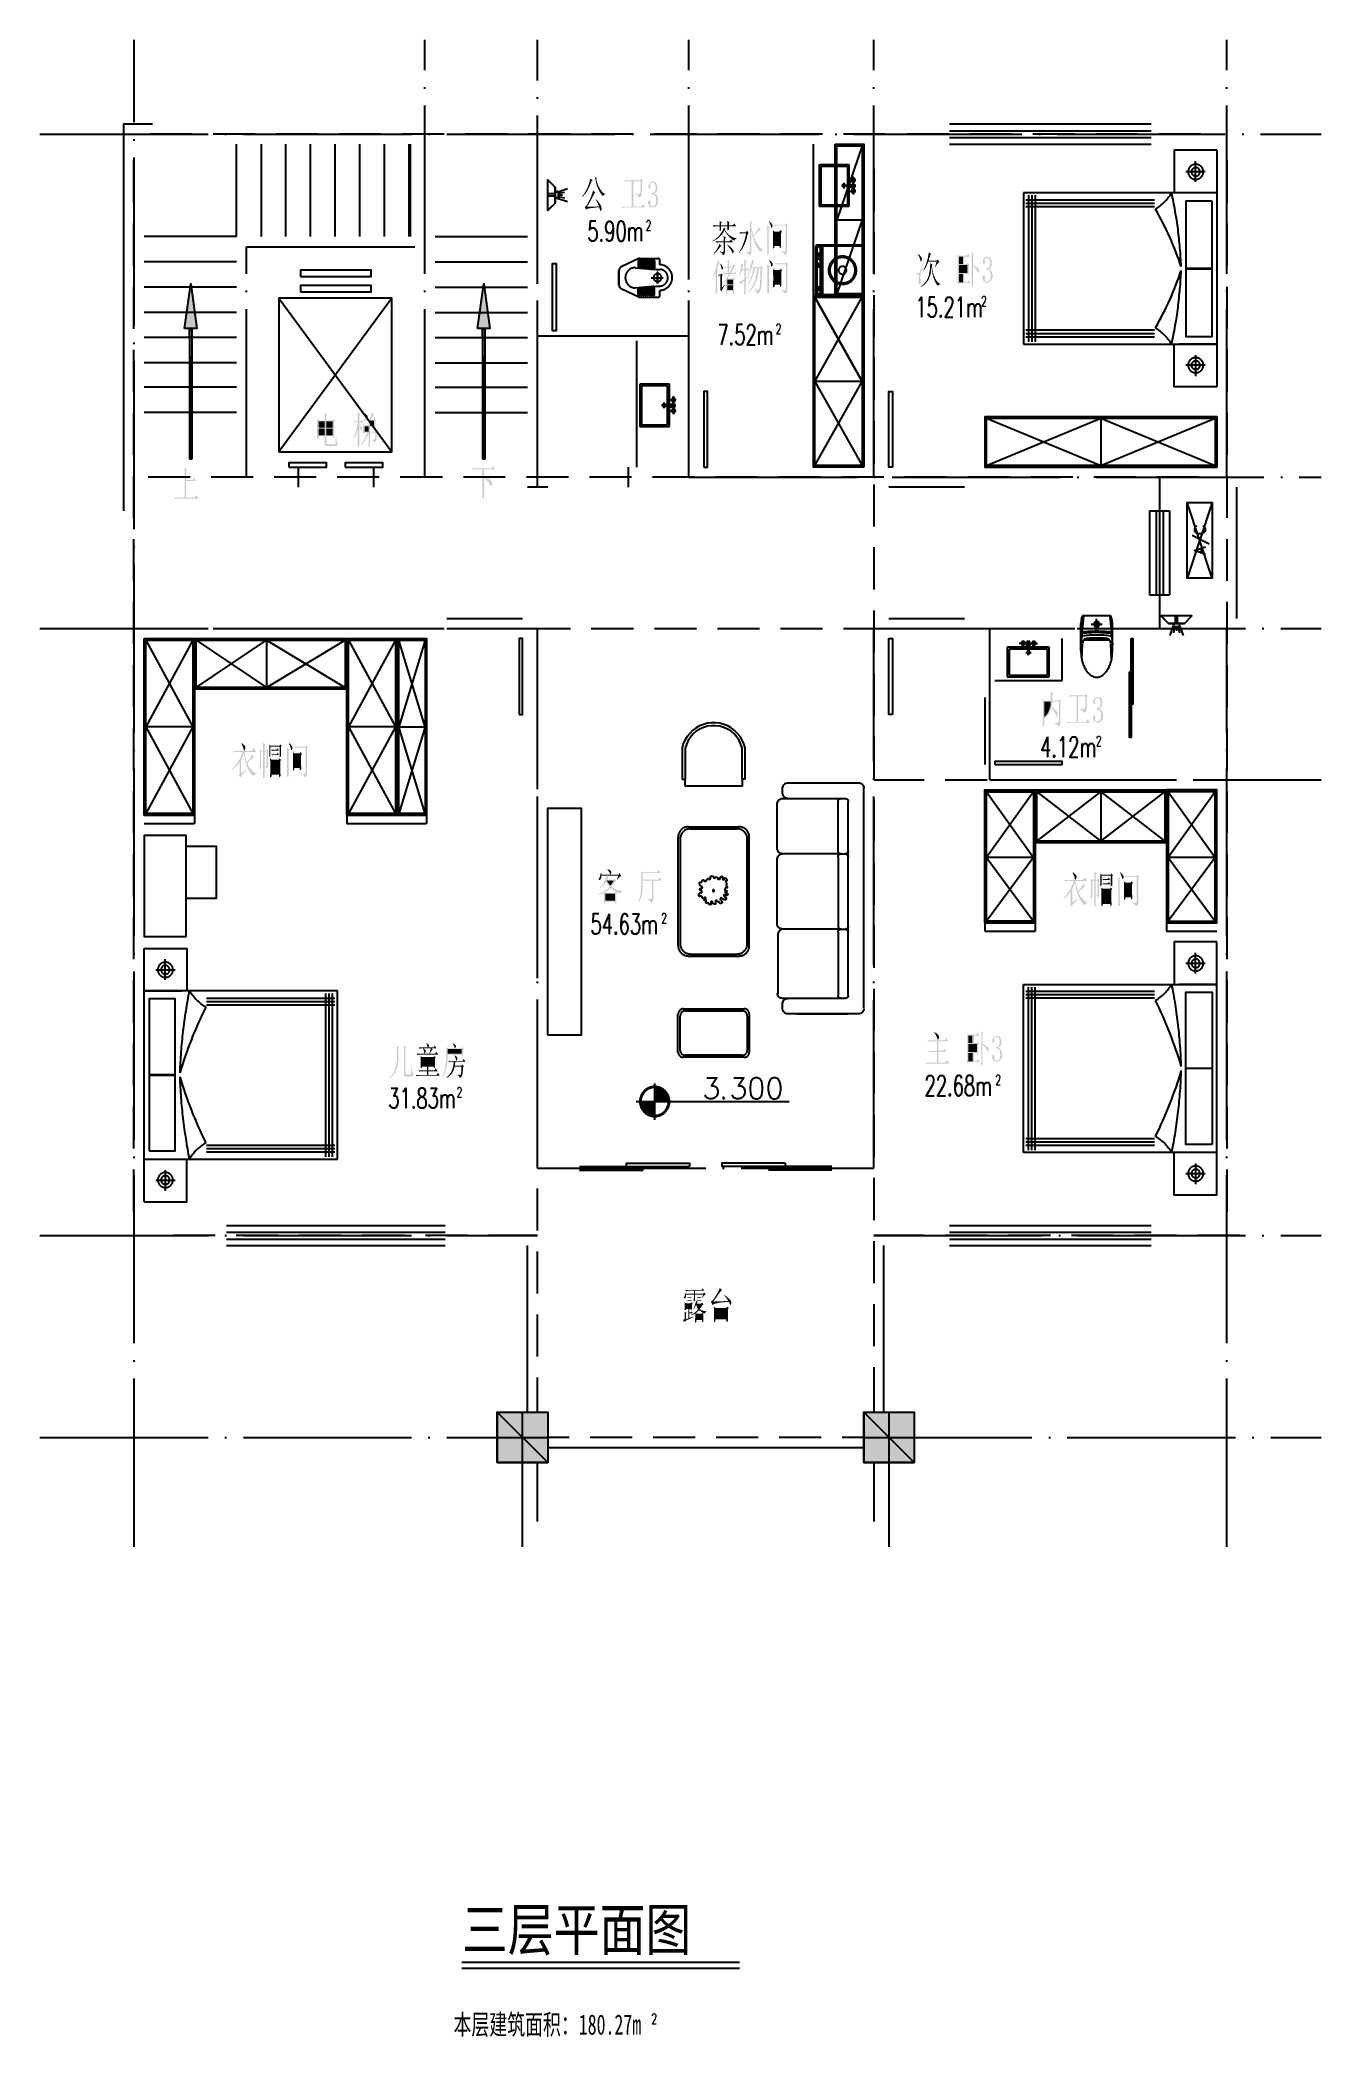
# Model space of a CAD drawing. Header units: millimetres. Extents: x -1120 to 100154, y -9529 to 14223.
# Drawn here: x 84915 to 100154, y -9529 to 14223 of the extents above; entities that cross this region are included whole.
import ezdxf

# ---------------------------------------------------------------- set-up
doc = ezdxf.new("R2010")
doc.units = ezdxf.units.MM
doc.linetypes.add('DOTE', pattern=[2.42, 2, -0.2, 0.02, -0.2])
for name, color, linetype in [('A-DOTE', 1, 'Continuous'), ('A-房间名称', 7, 'Continuous'), ('A-立面看线', 7, 'Continuous')]:
    doc.layers.add(name, color=color, linetype=linetype)
doc.styles.add('_TCH_WINDOW', font='SIMPLEX', dxfattribs={"bigfont": 'GBCBIG'})
doc.styles.add('BCP_PENDING_CN', font='')
doc.styles.get('BCP_PENDING_CN').set_extended_font_data('SimSun')

msp = doc.modelspace()

# ---------------------------------------------------------------- texts
at = {"layer": 'A-房间名称'}
for s, height, style, width, p in [('5.90m', 240, '_TCH_WINDOW', 0.65, (91427, 11828)), ('2', 120, '_TCH_WINDOW', 0.65, (92121, 11958)), ('15.21m', 240, '_TCH_WINDOW', 0.65, (95328, 10925)), ('2', 120, '_TCH_WINDOW', 0.65, (96110, 11055)), ('7.52m', 240, '_TCH_WINDOW', 0.65, (92973, 10597)), ('2', 120, '_TCH_WINDOW', 0.65, (93667, 10727)), ('2', 120, '_TCH_WINDOW', 0.65, (97476, 5824)), ('4.12m', 240, '_TCH_WINDOW', 0.65, (96812, 5694)), ('54.63m', 240, '_TCH_WINDOW', 0.65, (91464, 3588)), ('2', 120, '_TCH_WINDOW', 0.65, (92306, 3718)), ('22.68m', 240, '_TCH_WINDOW', 0.65, (95438, 1665)), ('2', 120, '_TCH_WINDOW', 0.65, (96280, 1795)), ('31.83m', 240, '_TCH_WINDOW', 0.65, (89059, 1517)), ('2', 120, '_TCH_WINDOW', 0.65, (89872, 1647)), ('三层平面图', 500, 'BCP_PENDING_CN', 0.8, (89935, -8500)), ('本层建筑面积：180.27m', 240, 'BCP_PENDING_CN', 0.65, (89835, -9500)), ('2', 120, '_TCH_WINDOW', 0.65, (92188, -9370))]:
    msp.add_text(s, height=height, dxfattribs=dict(at, style=style, width=width)).set_placement(p)

# ---------------------------------------------------------------- hatches: boundary and pattern name
at = {"layer": 'A-立面看线'}
for points in [[(91543, 12577), (91532, 12568), (91532, 12564), (91534, 12560), (91534, 12555), (91537, 12551), (91537, 12547), (91539, 12544), (91539, 12540), (91541, 12536), (91541, 12531), (91543, 12527), (91543, 12523), (91545, 12521), (91548, 12516), (91548, 12512), (91550, 12507), (91552, 12503), (91552, 12501), (91554, 12497), (91556, 12492), (91558, 12488), (91561, 12486), (91563, 12481), (91563, 12477), (91565, 12473), (91567, 12468), (91569, 12466), (91571, 12462), (91574, 12457), (91576, 12455), (91578, 12451), (91580, 12449), (91582, 12444), (91585, 12440), (91587, 12438), (91589, 12436), (91591, 12431), (91593, 12429), (91595, 12425), (91598, 12423), (91600, 12420), (91602, 12418), (91604, 12416), (91606, 12412), (91611, 12410), (91613, 12407), (91615, 12405), (91617, 12403), (91619, 12401), (91624, 12401), (91626, 12399), (91628, 12396), (91632, 12394), (91635, 12392), (91637, 12392), (91641, 12390), (91641, 12390), (91641, 12386), (91637, 12386), (91635, 12383), (91630, 12383), (91628, 12381), (91626, 12381), (91622, 12379), (91619, 12377), (91617, 12375), (91615, 12370), (91615, 12368), (91613, 12364), (91613, 12364), (91611, 12366), (91606, 12368), (91604, 12373), (91602, 12375), (91600, 12377), (91598, 12381), (91595, 12383), (91593, 12388), (91591, 12390), (91589, 12392), (91587, 12396), (91585, 12399), (91582, 12403), (91580, 12405), (91578, 12410), (91576, 12412), (91574, 12416), (91571, 12420), (91571, 12423), (91569, 12427), (91567, 12429), (91565, 12433), (91563, 12438), (91561, 12442), (91558, 12444), (91558, 12449), (91556, 12453), (91554, 12457), (91554, 12460), (91552, 12462), (91550, 12466), (91548, 12468), (91548, 12473), (91545, 12477), (91543, 12481), (91543, 12484), (91541, 12488), (91539, 12492), (91539, 12497), (91537, 12499), (91537, 12503), (91534, 12507), (91534, 12512), (91532, 12516), (91532, 12521), (91530, 12525), (91530, 12529), (91528, 12534), (91528, 12538), (91526, 12542), (91526, 12547), (91524, 12551), (91524, 12555), (91524, 12560), (91521, 12564), (91521, 12568), (91521, 12573), (91519, 12577), (91519, 12581), (91519, 12586), (91519, 12590), (91543, 12577)], [(91461, 12577), (91489, 12551), (91476, 12540), (91474, 12536), (91474, 12531), (91471, 12527), (91469, 12523), (91467, 12518), (91467, 12514), (91465, 12510), (91463, 12505), (91461, 12503), (91461, 12499), (91458, 12494), (91456, 12490), (91454, 12486), (91454, 12481), (91452, 12477), (91450, 12475), (91447, 12470), (91445, 12466), (91443, 12462), (91443, 12460), (91441, 12455), (91439, 12451), (91437, 12449), (91434, 12444), (91432, 12440), (91430, 12438), (91430, 12433), (91428, 12431), (91426, 12427), (91424, 12425), (91421, 12420), (91419, 12418), (91417, 12414), (91415, 12412), (91413, 12407), (91410, 12405), (91408, 12403), (91406, 12399), (91404, 12396), (91402, 12394), (91400, 12390), (91397, 12388), (91395, 12386), (91393, 12383), (91391, 12379), (91389, 12377), (91387, 12375), (91384, 12373), (91382, 12370), (91380, 12366), (91378, 12364), (91376, 12362), (91373, 12360), (91371, 12357), (91369, 12357), (91367, 12362), (91369, 12366), (91371, 12368), (91373, 12373), (91376, 12377), (91378, 12379), (91380, 12383), (91384, 12386), (91387, 12390), (91389, 12394), (91391, 12396), (91393, 12401), (91395, 12403), (91397, 12407), (91400, 12412), (91402, 12414), (91404, 12418), (91406, 12420), (91406, 12425), (91408, 12429), (91410, 12431), (91413, 12436), (91415, 12438), (91417, 12442), (91417, 12444), (91419, 12449), (91421, 12453), (91424, 12455), (91426, 12460), (91426, 12462), (91428, 12466), (91430, 12470), (91430, 12473), (91432, 12477), (91434, 12479), (91434, 12484), (91434, 12484), (91437, 12488), (91439, 12492), (91441, 12499), (91443, 12503), (91443, 12507), (91445, 12512), (91447, 12516), (91447, 12521), (91450, 12525), (91452, 12529), (91452, 12534), (91454, 12538), (91454, 12542), (91456, 12547), (91456, 12551), (91456, 12553), (91458, 12558), (91458, 12562), (91458, 12564), (91461, 12568), (91461, 12573), (91461, 12575), (91461, 12577), (91461, 12577)], [(91421, 12240), (91567, 12242), (91565, 12246), (91565, 12249), (91563, 12253), (91561, 12255), (91561, 12259), (91558, 12262), (91556, 12266), (91554, 12270), (91554, 12272), (91552, 12277), (91550, 12281), (91548, 12283), (91545, 12288), (91545, 12292), (91543, 12296), (91541, 12299), (91539, 12303), (91537, 12307), (91534, 12312), (91532, 12316), (91530, 12320), (91528, 12323), (91530, 12329), (91534, 12325), (91539, 12320), (91541, 12316), (91545, 12312), (91548, 12309), (91552, 12305), (91554, 12301), (91556, 12299), (91558, 12294), (91563, 12290), (91565, 12288), (91567, 12283), (91569, 12281), (91571, 12279), (91574, 12275), (91576, 12272), (91578, 12270), (91578, 12268), (91580, 12266), (91582, 12264), (91582, 12262), (91585, 12259), (91587, 12257), (91587, 12255), (91587, 12253), (91589, 12249), (91591, 12242), (91593, 12238), (91595, 12233), (91595, 12229), (91595, 12227), (91598, 12222), (91598, 12220), (91598, 12218), (91598, 12214), (91595, 12209), (91595, 12205), (91593, 12201), (91593, 12199), (91589, 12194), (91587, 12190), (91585, 12188), (91585, 12188), (91582, 12190), (91580, 12192), (91578, 12196), (91578, 12201), (91576, 12205), (91576, 12209), (91574, 12216), (91574, 12220), (91571, 12222), (91571, 12227), (91569, 12231), (91569, 12233), (91563, 12233), (91558, 12233), (91552, 12231), (91548, 12231), (91543, 12231), (91539, 12231), (91532, 12229), (91528, 12229), (91524, 12229), (91519, 12229), (91515, 12227), (91511, 12227), (91506, 12227), (91502, 12227), (91500, 12227), (91495, 12225), (91491, 12225), (91489, 12225), (91484, 12225), (91480, 12225), (91478, 12222), (91474, 12222), (91471, 12222), (91469, 12222), (91465, 12222), (91463, 12220), (91461, 12220), (91458, 12220), (91456, 12220), (91454, 12220), (91452, 12220), (91450, 12220), (91447, 12218), (91445, 12218), (91445, 12218), (91443, 12218), (91441, 12218), (91441, 12218), (91439, 12218), (91437, 12216), (91437, 12216), (91437, 12216), (91434, 12216), (91432, 12216), (91428, 12214), (91426, 12212), (91421, 12209), (91419, 12209), (91417, 12207), (91413, 12205), (91410, 12203), (91410, 12203), (91397, 12240), (91400, 12240), (91402, 12240), (91404, 12242), (91406, 12242), (91408, 12244), (91410, 12249), (91413, 12251), (91417, 12255), (91419, 12257), (91421, 12262), (91424, 12264), (91424, 12266), (91426, 12268), (91428, 12270), (91428, 12275), (91430, 12277), (91432, 12279), (91434, 12283), (91437, 12286), (91437, 12290), (91439, 12294), (91441, 12296), (91443, 12301), (91445, 12305), (91447, 12309), (91450, 12314), (91452, 12318), (91454, 12323), (91456, 12327), (91458, 12331), (91461, 12336), (91463, 12340), (91465, 12344), (91467, 12349), (91467, 12353), (91469, 12357), (91471, 12362), (91474, 12366), (91476, 12370), (91476, 12375), (91478, 12379), (91480, 12381), (91480, 12386), (91482, 12390), (91484, 12394), (91484, 12399), (91487, 12403), (91487, 12405), (91489, 12410), (91489, 12414), (91491, 12418), (91491, 12420), (91493, 12425), (91493, 12429), (91495, 12431), (91495, 12436), (91495, 12436), (91521, 12405), (91508, 12396), (91506, 12392), (91504, 12388), (91502, 12383), (91500, 12379), (91500, 12375), (91497, 12373), (91495, 12368), (91493, 12364), (91491, 12360), (91489, 12355), (91487, 12351), (91484, 12346), (91482, 12344), (91480, 12340), (91478, 12336), (91476, 12331), (91476, 12329), (91474, 12325), (91471, 12320), (91469, 12318), (91467, 12314), (91465, 12309), (91463, 12307), (91461, 12303), (91458, 12299), (91458, 12296), (91456, 12292), (91454, 12290), (91452, 12286), (91450, 12283), (91447, 12279), (91445, 12277), (91443, 12272), (91443, 12270), (91441, 12268), (91439, 12264), (91437, 12262), (91434, 12259), (91432, 12255), (91430, 12253), (91428, 12251), (91428, 12246), (91426, 12244), (91424, 12242), (91421, 12240), (91421, 12240)], [(92076, 12538), (92076, 12531), (92076, 12525), (92076, 12518), (92076, 12514), (92076, 12507), (92076, 12503), (92076, 12497), (92076, 12492), (92076, 12488), (92076, 12484), (92076, 12477), (92076, 12473), (92076, 12468), (92076, 12466), (92076, 12462), (92076, 12457), (92076, 12453), (92076, 12451), (92076, 12447), (92076, 12444), (92076, 12440), (92076, 12438), (92076, 12438), (92076, 12431), (92076, 12425), (92074, 12420), (92074, 12416), (92074, 12412), (92074, 12407), (92074, 12403), (92074, 12399), (92074, 12394), (92074, 12392), (92074, 12392), (92072, 12388), (92072, 12383), (92070, 12379), (92068, 12375), (92068, 12373), (92065, 12368), (92065, 12368), (92063, 12364), (92061, 12362), (92059, 12360), (92057, 12357), (92054, 12355), (92050, 12353), (92048, 12353), (92044, 12351), (92039, 12349), (92039, 12349), (92039, 12351), (92039, 12353), (92039, 12355), (92037, 12357), (92037, 12360), (92035, 12362), (92033, 12364), (92031, 12368), (92028, 12370), (92026, 12373), (92022, 12375), (92020, 12377), (92015, 12377), (92013, 12379), (92009, 12381), (92004, 12383), (92002, 12386), (92002, 12394), (92007, 12392), (92011, 12392), (92015, 12392), (92020, 12390), (92022, 12390), (92026, 12390), (92028, 12390), (92033, 12390), (92035, 12388), (92037, 12388), (92039, 12388), (92041, 12388), (92041, 12388), (92046, 12388), (92048, 12390), (92050, 12392), (92052, 12394), (92054, 12394), (92054, 12396), (92054, 12399), (92057, 12401), (92057, 12405), (92057, 12410), (92057, 12414), (92057, 12420), (92059, 12427), (92059, 12433), (92059, 12436), (92059, 12438), (92059, 12442), (92059, 12444), (92059, 12449), (92059, 12453), (92059, 12455), (92059, 12460), (92059, 12464), (92059, 12468), (92059, 12473), (92059, 12477), (92059, 12481), (92059, 12486), (92059, 12490), (92059, 12494), (92059, 12499), (92059, 12505), (92059, 12510), (92059, 12516), (92059, 12521), (92059, 12527), (92059, 12531), (92059, 12538), (92059, 12542), (91972, 12542), (91972, 12240), (92068, 12240), (92087, 12270), (92115, 12231), (91872, 12231), (91867, 12231), (91865, 12229), (91861, 12229), (91859, 12229), (91854, 12229), (91852, 12229), (91850, 12227), (91846, 12227), (91843, 12225), (91841, 12225), (91830, 12240), (91954, 12240), (91954, 12542), (91904, 12542), (91900, 12542), (91898, 12542), (91893, 12542), (91891, 12542), (91887, 12542), (91885, 12540), (91880, 12540), (91878, 12540), (91876, 12538), (91874, 12538), (91863, 12553), (92054, 12553), (92065, 12573), (92085, 12551), (92076, 12538)], [(92268, 12314), (92268, 12309), (92268, 12305), (92268, 12301), (92268, 12296), (92268, 12292), (92266, 12290), (92266, 12286), (92263, 12281), (92263, 12277), (92261, 12272), (92259, 12270), (92257, 12266), (92255, 12262), (92252, 12259), (92252, 12257), (92250, 12253), (92248, 12251), (92246, 12249), (92244, 12246), (92239, 12244), (92237, 12242), (92235, 12240), (92233, 12238), (92231, 12235), (92226, 12235), (92224, 12233), (92222, 12233), (92218, 12231), (92215, 12231), (92211, 12231), (92209, 12231), (92205, 12231), (92205, 12231), (92200, 12231), (92198, 12231), (92194, 12231), (92192, 12231), (92187, 12233), (92185, 12233), (92183, 12235), (92178, 12238), (92176, 12238), (92174, 12240), (92172, 12242), (92168, 12244), (92165, 12246), (92165, 12249), (92163, 12251), (92161, 12255), (92159, 12257), (92157, 12262), (92155, 12264), (92152, 12268), (92152, 12272), (92150, 12277), (92150, 12279), (92150, 12283), (92150, 12288), (92150, 12288), (92150, 12292), (92150, 12296), (92152, 12301), (92152, 12305), (92155, 12307), (92157, 12312), (92159, 12314), (92163, 12314), (92163, 12314), (92168, 12314), (92170, 12314), (92172, 12312), (92174, 12307), (92176, 12307), (92176, 12303), (92176, 12299), (92178, 12294), (92178, 12294), (92178, 12288), (92176, 12283), (92176, 12281), (92176, 12279), (92174, 12275), (92172, 12270), (92172, 12268), (92174, 12264), (92174, 12259), (92176, 12257), (92178, 12253), (92181, 12251), (92183, 12249), (92185, 12249), (92187, 12246), (92192, 12244), (92194, 12244), (92198, 12242), (92200, 12242), (92202, 12242), (92207, 12242), (92209, 12242), (92213, 12244), (92215, 12244), (92218, 12246), (92222, 12246), (92224, 12249), (92226, 12251), (92229, 12253), (92231, 12255), (92233, 12257), (92235, 12262), (92235, 12262), (92237, 12264), (92239, 12268), (92239, 12270), (92242, 12275), (92242, 12277), (92244, 12281), (92244, 12286), (92244, 12290), (92246, 12294), (92246, 12299), (92246, 12305), (92246, 12309), (92246, 12314), (92246, 12318), (92246, 12323), (92246, 12327), (92246, 12333), (92246, 12338), (92244, 12342), (92244, 12346), (92244, 12351), (92242, 12353), (92242, 12357), (92239, 12362), (92237, 12364), (92237, 12368), (92235, 12368), (92233, 12370), (92233, 12373), (92231, 12375), (92229, 12377), (92226, 12379), (92224, 12381), (92220, 12383), (92218, 12383), (92215, 12386), (92211, 12386), (92209, 12386), (92205, 12388), (92200, 12388), (92198, 12388), (92194, 12388), (92192, 12388), (92192, 12401), (92196, 12401), (92198, 12401), (92202, 12401), (92205, 12403), (92209, 12403), (92211, 12405), (92213, 12405), (92218, 12407), (92220, 12410), (92222, 12412), (92224, 12414), (92226, 12416), (92229, 12418), (92229, 12418), (92231, 12420), (92231, 12425), (92233, 12427), (92235, 12431), (92235, 12436), (92237, 12438), (92237, 12442), (92237, 12447), (92239, 12453), (92239, 12457), (92239, 12462), (92239, 12464), (92239, 12468), (92239, 12473), (92239, 12477), (92237, 12481), (92237, 12486), (92237, 12490), (92235, 12494), (92235, 12499), (92233, 12503), (92231, 12505), (92231, 12507), (92229, 12512), (92226, 12514), (92224, 12516), (92222, 12518), (92220, 12521), (92218, 12523), (92213, 12523), (92211, 12525), (92207, 12525), (92205, 12525), (92200, 12525), (92198, 12525), (92196, 12525), (92192, 12525), (92189, 12523), (92185, 12523), (92183, 12521), (92183, 12521), (92181, 12518), (92176, 12514), (92176, 12512), (92174, 12507), (92174, 12505), (92172, 12501), (92172, 12499), (92172, 12492), (92174, 12488), (92174, 12484), (92174, 12481), (92176, 12481), (92176, 12477), (92178, 12473), (92178, 12473), (92178, 12468), (92176, 12464), (92176, 12460), (92176, 12460), (92174, 12455), (92170, 12453), (92168, 12453), (92168, 12453), (92163, 12453), (92161, 12455), (92159, 12457), (92159, 12460), (92157, 12462), (92155, 12464), (92155, 12468), (92152, 12473), (92152, 12477), (92152, 12481), (92155, 12486), (92155, 12490), (92155, 12494), (92157, 12499), (92157, 12503), (92159, 12505), (92161, 12510), (92163, 12512), (92165, 12516), (92168, 12518), (92170, 12523), (92172, 12525), (92174, 12527), (92176, 12529), (92181, 12529), (92183, 12531), (92185, 12534), (92189, 12534), (92192, 12536), (92194, 12536), (92198, 12538), (92200, 12538), (92205, 12538), (92207, 12538), (92209, 12538), (92213, 12538), (92215, 12536), (92220, 12536), (92222, 12536), (92224, 12534), (92229, 12531), (92231, 12531), (92233, 12529), (92235, 12527), (92239, 12525), (92242, 12523), (92244, 12521), (92246, 12516), (92246, 12516), (92248, 12512), (92250, 12510), (92252, 12505), (92252, 12501), (92255, 12497), (92257, 12494), (92257, 12490), (92259, 12486), (92259, 12481), (92259, 12477), (92259, 12473), (92261, 12470), (92261, 12468), (92259, 12464), (92259, 12460), (92259, 12455), (92259, 12451), (92259, 12447), (92257, 12442), (92257, 12438), (92255, 12433), (92255, 12431), (92252, 12427), (92252, 12425), (92250, 12423), (92248, 12418), (92246, 12416), (92244, 12414), (92242, 12410), (92239, 12407), (92237, 12405), (92233, 12403), (92231, 12401), (92226, 12401), (92224, 12399), (92222, 12396), (92226, 12394), (92229, 12392), (92233, 12390), (92235, 12388), (92237, 12386), (92242, 12383), (92244, 12381), (92246, 12379), (92248, 12377), (92250, 12375), (92252, 12370), (92255, 12368), (92257, 12366), (92257, 12362), (92259, 12360), (92261, 12355), (92261, 12351), (92263, 12349), (92266, 12344), (92266, 12340), (92268, 12336), (92268, 12331), (92268, 12327), (92268, 12323), (92268, 12318), (92268, 12314), (92268, 12314)], [(93073, 11972), (93062, 11964), (93064, 11959), (93066, 11955), (93068, 11953), (93071, 11948), (93073, 11946), (93077, 11942), (93079, 11940), (93081, 11937), (93084, 11933), (93086, 11931), (93088, 11929), (93090, 11924), (93092, 11922), (93097, 11920), (93099, 11918), (93101, 11913), (93103, 11911), (93105, 11909), (93108, 11907), (93112, 11905), (93114, 11903), (93116, 11900), (93118, 11898), (93121, 11896), (93125, 11894), (93127, 11892), (93129, 11890), (93131, 11890), (93136, 11887), (93138, 11885), (93140, 11883), (93142, 11883), (93147, 11881), (93149, 11879), (93151, 11879), (93155, 11876), (93158, 11874), (93160, 11874), (93164, 11872), (93166, 11872), (93168, 11870), (93173, 11870), (93175, 11870), (93177, 11868), (93182, 11868), (93184, 11868), (93186, 11866), (93190, 11866), (93192, 11866), (93197, 11866), (93199, 11863), (93199, 11863), (93199, 11857), (93197, 11857), (93195, 11857), (93190, 11855), (93188, 11855), (93186, 11853), (93184, 11850), (93182, 11846), (93179, 11844), (93177, 11840), (93175, 11837), (93175, 11835), (93173, 11835), (93171, 11837), (93166, 11840), (93164, 11840), (93162, 11842), (93158, 11844), (93155, 11846), (93153, 11848), (93151, 11848), (93147, 11850), (93145, 11853), (93142, 11855), (93140, 11857), (93138, 11859), (93134, 11861), (93131, 11863), (93129, 11866), (93127, 11868), (93125, 11870), (93121, 11872), (93118, 11874), (93116, 11876), (93114, 11881), (93112, 11883), (93110, 11885), (93108, 11887), (93103, 11890), (93101, 11894), (93099, 11896), (93097, 11898), (93094, 11903), (93092, 11905), (93090, 11907), (93088, 11911), (93086, 11913), (93084, 11918), (93081, 11920), (93079, 11924), (93077, 11927), (93075, 11931), (93073, 11933), (93071, 11937), (93068, 11942), (93066, 11944), (93064, 11948), (93062, 11953), (93060, 11955), (93057, 11957), (93055, 11953), (93055, 11950), (93053, 11946), (93051, 11944), (93049, 11940), (93047, 11937), (93044, 11933), (93042, 11931), (93040, 11927), (93038, 11924), (93036, 11920), (93034, 11918), (93031, 11913), (93029, 11911), (93025, 11909), (93023, 11905), (93021, 11903), (93018, 11900), (93016, 11896), (93014, 11894), (93012, 11892), (93010, 11890), (93007, 11885), (93005, 11885), (93003, 11883), (93001, 11881), (92999, 11879), (92997, 11876), (92994, 11874), (92992, 11874), (92990, 11872), (92988, 11870), (92986, 11868), (92984, 11866), (92981, 11863), (92979, 11861), (92975, 11859), (92973, 11859), (92970, 11857), (92968, 11855), (92964, 11853), (92962, 11850), (92960, 11848), (92955, 11846), (92953, 11844), (92949, 11844), (92947, 11842), (92942, 11840), (92940, 11837), (92936, 11835), (92933, 11833), (92929, 11833), (92925, 11831), (92923, 11829), (92918, 11826), (92916, 11826), (92914, 11831), (92918, 11833), (92923, 11835), (92925, 11837), (92929, 11840), (92931, 11842), (92936, 11844), (92938, 11846), (92942, 11848), (92944, 11850), (92949, 11853), (92951, 11857), (92953, 11859), (92957, 11861), (92960, 11863), (92962, 11866), (92966, 11868), (92968, 11870), (92970, 11872), (92973, 11874), (92975, 11876), (92977, 11879), (92981, 11881), (92984, 11883), (92986, 11885), (92988, 11887), (92990, 11890), (92992, 11894), (92994, 11896), (92997, 11898), (92999, 11900), (92999, 11903), (93001, 11905), (93003, 11907), (93005, 11909), (93005, 11909), (93007, 11913), (93010, 11916), (93012, 11920), (93016, 11922), (93018, 11927), (93021, 11931), (93023, 11933), (93025, 11937), (93027, 11940), (93027, 11944), (93029, 11946), (93031, 11950), (93034, 11955), (93036, 11957), (93038, 11961), (93040, 11966), (93040, 11968), (93042, 11972), (93044, 11974), (93047, 11979), (93047, 11983), (93049, 11987), (93051, 11990), (93051, 11992), (93073, 11972)], [(92999, 11946), (92999, 11950), (92999, 11957), (93001, 11961), (93001, 11966), (93001, 11970), (93001, 11974), (93001, 11979), (93001, 11983), (93001, 11987), (93001, 11992), (93001, 11996), (93001, 12001), (93001, 12005), (92957, 12005), (92953, 12005), (92951, 12005), (92947, 12005), (92944, 12003), (92940, 12003), (92938, 12003), (92936, 12001), (92931, 12001), (92929, 12001), (92918, 12016), (93001, 12016), (93001, 12020), (93001, 12024), (93001, 12029), (93001, 12033), (93001, 12038), (93001, 12042), (93001, 12046), (93001, 12051), (93001, 12055), (92999, 12059), (92999, 12064), (92999, 12070), (92999, 12072), (93029, 12053), (93018, 12040), (93018, 12016), (93092, 12016), (93092, 12020), (93092, 12024), (93092, 12029), (93092, 12033), (93092, 12038), (93092, 12042), (93092, 12046), (93090, 12051), (93090, 12055), (93090, 12059), (93090, 12064), (93090, 12070), (93090, 12072), (93118, 12055), (93110, 12042), (93110, 12016), (93151, 12016), (93173, 12040), (93199, 12005), (93110, 12005), (93110, 12001), (93110, 11996), (93110, 11992), (93110, 11987), (93110, 11983), (93110, 11979), (93110, 11974), (93110, 11968), (93110, 11968), (93092, 11955), (93092, 12005), (93018, 12005), (93018, 11961), (92999, 11946)], [(93047, 11826), (93047, 11831), (93047, 11837), (93047, 11842), (93047, 11848), (93047, 11853), (93047, 11857), (93047, 11861), (93047, 11866), (93047, 11870), (93047, 11874), (93047, 11879), (93047, 11883), (93047, 11885), (93047, 11890), (93047, 11892), (93077, 11870), (93064, 11857), (93064, 11826), (93114, 11826), (93136, 11850), (93160, 11816), (93064, 11816), (93064, 11705), (93064, 11698), (93064, 11694), (93062, 11689), (93062, 11685), (93060, 11681), (93060, 11679), (93057, 11679), (93057, 11676), (93055, 11672), (93051, 11670), (93049, 11668), (93047, 11665), (93042, 11663), (93040, 11661), (93038, 11665), (93038, 11670), (93036, 11672), (93034, 11674), (93034, 11679), (93031, 11681), (93029, 11683), (93027, 11685), (93025, 11689), (93021, 11692), (93018, 11694), (93016, 11696), (93012, 11696), (93010, 11698), (93005, 11700), (93005, 11700), (93005, 11707), (93010, 11707), (93012, 11707), (93016, 11705), (93021, 11705), (93023, 11705), (93027, 11702), (93029, 11702), (93031, 11702), (93034, 11702), (93036, 11700), (93038, 11700), (93040, 11700), (93042, 11702), (93044, 11705), (93047, 11707), (93047, 11711), (93047, 11715), (93047, 11816), (92992, 11816), (92988, 11816), (92986, 11816), (92981, 11816), (92979, 11813), (92975, 11813), (92973, 11813), (92970, 11813), (92966, 11811), (92964, 11811), (92962, 11809), (92951, 11826), (93047, 11826)], [(93232, 11692), (93229, 11698), (93232, 11700), (93234, 11702), (93236, 11707), (93238, 11709), (93240, 11713), (93242, 11715), (93245, 11720), (93245, 11722), (93247, 11726), (93249, 11729), (93251, 11733), (93253, 11735), (93255, 11739), (93258, 11742), (93258, 11746), (93260, 11748), (93262, 11752), (93264, 11757), (93266, 11759), (93266, 11763), (93269, 11768), (93271, 11770), (93273, 11774), (93273, 11779), (93275, 11781), (93277, 11785), (93277, 11789), (93279, 11794), (93282, 11796), (93282, 11800), (93284, 11805), (93286, 11809), (93286, 11813), (93288, 11816), (93290, 11820), (93290, 11824), (93292, 11829), (93292, 11833), (93295, 11837), (93297, 11842), (93297, 11846), (93299, 11850), (93299, 11853), (93301, 11857), (93301, 11861), (93303, 11866), (93303, 11870), (93306, 11874), (93306, 11879), (93308, 11885), (93308, 11890), (93308, 11894), (93310, 11898), (93310, 11903), (93312, 11907), (93312, 11911), (93314, 11916), (93314, 11920), (93314, 11922), (93275, 11922), (93273, 11922), (93269, 11922), (93266, 11922), (93262, 11922), (93260, 11920), (93258, 11920), (93253, 11920), (93251, 11918), (93249, 11918), (93247, 11918), (93236, 11933), (93312, 11933), (93325, 11955), (93347, 11927), (93334, 11918), (93334, 11911), (93332, 11907), (93332, 11903), (93329, 11896), (93329, 11892), (93327, 11887), (93327, 11883), (93325, 11879), (93325, 11874), (93323, 11868), (93321, 11863), (93321, 11859), (93319, 11855), (93319, 11850), (93316, 11846), (93316, 11842), (93314, 11837), (93312, 11833), (93312, 11829), (93310, 11826), (93308, 11822), (93308, 11818), (93306, 11813), (93303, 11809), (93303, 11805), (93301, 11803), (93299, 11798), (93299, 11794), (93297, 11789), (93295, 11787), (93292, 11783), (93292, 11779), (93290, 11776), (93288, 11772), (93286, 11768), (93284, 11766), (93284, 11761), (93282, 11759), (93279, 11755), (93277, 11752), (93275, 11748), (93273, 11746), (93273, 11742), (93271, 11739), (93269, 11737), (93266, 11733), (93264, 11731), (93262, 11729), (93260, 11724), (93258, 11722), (93255, 11720), (93253, 11718), (93251, 11713), (93249, 11711), (93247, 11709), (93245, 11707), (93242, 11705), (93240, 11702), (93238, 11700), (93236, 11696), (93234, 11694), (93232, 11692), (93232, 11692), (93232, 11692)], [(93358, 12068), (93390, 12048), (93377, 12035), (93377, 12029), (93377, 12024), (93377, 12020), (93377, 12014), (93377, 12009), (93377, 12005), (93379, 12001), (93379, 11996), (93379, 11992), (93379, 11987), (93379, 11983), (93382, 11979), (93382, 11974), (93382, 11972), (93382, 11968), (93384, 11966), (93384, 11964), (93384, 11959), (93386, 11955), (93386, 11953), (93388, 11948), (93388, 11944), (93390, 11940), (93390, 11935), (93393, 11931), (93393, 11927), (93395, 11922), (93397, 11918), (93397, 11913), (93399, 11909), (93401, 11905), (93401, 11900), (93403, 11898), (93406, 11900), (93410, 11905), (93412, 11909), (93414, 11911), (93419, 11916), (93421, 11920), (93423, 11922), (93425, 11927), (93430, 11929), (93432, 11933), (93434, 11937), (93436, 11940), (93438, 11944), (93440, 11946), (93443, 11950), (93445, 11953), (93447, 11957), (93449, 11959), (93451, 11961), (93453, 11966), (93456, 11968), (93456, 11972), (93458, 11974), (93460, 11977), (93462, 11981), (93462, 11983), (93464, 11985), (93464, 11987), (93467, 11992), (93469, 11994), (93469, 11994), (93488, 11964), (93486, 11961), (93484, 11961), (93482, 11961), (93480, 11959), (93477, 11957), (93473, 11955), (93471, 11953), (93469, 11950), (93464, 11948), (93462, 11946), (93458, 11942), (93458, 11942), (93456, 11940), (93453, 11937), (93451, 11935), (93449, 11933), (93447, 11931), (93445, 11929), (93443, 11927), (93440, 11924), (93438, 11922), (93436, 11920), (93434, 11916), (93430, 11913), (93427, 11911), (93425, 11909), (93423, 11905), (93419, 11903), (93416, 11900), (93412, 11896), (93410, 11894), (93408, 11890), (93406, 11890), (93408, 11883), (93410, 11879), (93410, 11874), (93412, 11870), (93414, 11863), (93416, 11859), (93419, 11855), (93421, 11850), (93423, 11846), (93425, 11842), (93425, 11837), (93427, 11833), (93430, 11829), (93432, 11824), (93434, 11822), (93436, 11818), (93438, 11813), (93440, 11809), (93443, 11807), (93445, 11803), (93447, 11798), (93447, 11796), (93449, 11792), (93451, 11789), (93453, 11785), (93456, 11783), (93458, 11781), (93460, 11776), (93462, 11774), (93464, 11772), (93467, 11768), (93469, 11766), (93471, 11763), (93473, 11761), (93475, 11759), (93477, 11757), (93480, 11755), (93482, 11752), (93484, 11750), (93486, 11748), (93488, 11746), (93490, 11744), (93493, 11742), (93495, 11739), (93497, 11737), (93499, 11737), (93501, 11735), (93504, 11733), (93506, 11733), (93508, 11731), (93512, 11731), (93514, 11729), (93514, 11722), (93510, 11722), (93506, 11720), (93501, 11720), (93499, 11718), (93497, 11718), (93495, 11715), (93493, 11713), (93490, 11711), (93488, 11709), (93486, 11705), (93486, 11702), (93486, 11700), (93484, 11702), (93482, 11705), (93480, 11707), (93477, 11711), (93475, 11713), (93473, 11715), (93471, 11718), (93469, 11720), (93467, 11722), (93464, 11726), (93462, 11729), (93460, 11731), (93458, 11735), (93456, 11737), (93456, 11739), (93453, 11744), (93451, 11746), (93449, 11748), (93447, 11752), (93445, 11755), (93443, 11759), (93443, 11761), (93440, 11763), (93438, 11768), (93436, 11770), (93434, 11774), (93434, 11779), (93432, 11781), (93430, 11785), (93427, 11787), (93427, 11792), (93425, 11796), (93423, 11798), (93421, 11803), (93421, 11807), (93419, 11809), (93416, 11813), (93416, 11818), (93414, 11822), (93412, 11824), (93412, 11829), (93410, 11833), (93408, 11837), (93408, 11842), (93406, 11846), (93403, 11850), (93403, 11855), (93401, 11859), (93401, 11863), (93399, 11868), (93397, 11872), (93397, 11876), (93395, 11881), (93395, 11885), (93393, 11890), (93393, 11894), (93390, 11898), (93390, 11903), (93388, 11907), (93388, 11911), (93386, 11918), (93386, 11922), (93384, 11927), (93384, 11931), (93382, 11937), (93382, 11942), (93379, 11946), (93379, 11953), (93377, 11957), (93377, 11957), (93377, 11711), (93377, 11707), (93377, 11702), (93377, 11698), (93377, 11694), (93377, 11689), (93375, 11687), (93375, 11683), (93373, 11679), (93371, 11676), (93371, 11674), (93369, 11670), (93366, 11668), (93364, 11665), (93362, 11663), (93358, 11661), (93356, 11661), (93353, 11659), (93349, 11657), (93349, 11657), (93349, 11659), (93349, 11663), (93347, 11665), (93347, 11668), (93347, 11670), (93345, 11672), (93343, 11674), (93340, 11679), (93338, 11681), (93336, 11683), (93334, 11685), (93332, 11685), (93327, 11687), (93323, 11689), (93321, 11692), (93316, 11694), (93312, 11696), (93310, 11696), (93310, 11702), (93314, 11702), (93319, 11702), (93323, 11700), (93327, 11700), (93329, 11700), (93334, 11700), (93336, 11700), (93340, 11700), (93343, 11700), (93345, 11700), (93347, 11698), (93349, 11698), (93349, 11698), (93353, 11700), (93356, 11700), (93356, 11702), (93358, 11707), (93360, 11709), (93360, 11713), (93360, 11720), (93360, 11720), (93360, 12003), (93360, 12007), (93360, 12011), (93360, 12016), (93360, 12022), (93360, 12027), (93360, 12031), (93360, 12035), (93360, 12040), (93360, 12044), (93360, 12048), (93360, 12053), (93360, 12057), (93358, 12061), (93358, 12066), (93358, 12068), (93358, 12068)], [(93584, 11733), (93584, 11729), (93584, 11724), (93584, 11720), (93584, 11715), (93584, 11709), (93584, 11705), (93584, 11700), (93584, 11696), (93584, 11692), (93584, 11687), (93584, 11683), (93584, 11679), (93584, 11676), (93564, 11665), (93564, 11668), (93564, 11668), (93564, 11670), (93564, 11672), (93564, 11674), (93564, 11676), (93564, 11679), (93567, 11681), (93567, 11685), (93567, 11687), (93567, 11689), (93567, 11694), (93567, 11698), (93567, 11700), (93567, 11705), (93567, 11709), (93567, 11711), (93567, 11715), (93567, 11720), (93567, 11724), (93567, 11731), (93567, 11735), (93567, 11739), (93567, 11746), (93567, 11750), (93567, 11757), (93567, 11761), (93567, 11768), (93567, 11774), (93567, 11779), (93567, 11785), (93567, 11792), (93567, 11798), (93567, 11805), (93567, 11813), (93567, 11820), (93567, 11826), (93567, 11835), (93567, 11840), (93567, 11848), (93567, 11855), (93567, 11861), (93567, 11868), (93567, 11876), (93567, 11883), (93567, 11890), (93567, 11896), (93567, 11903), (93567, 11907), (93567, 11913), (93567, 11920), (93567, 11924), (93567, 11931), (93567, 11935), (93567, 11942), (93567, 11946), (93567, 11950), (93567, 11955), (93567, 11959), (93567, 11964), (93567, 11968), (93567, 11972), (93567, 11977), (93567, 11979), (93567, 11983), (93567, 11987), (93567, 11990), (93567, 11992), (93567, 11996), (93564, 11998), (93564, 12001), (93564, 12003), (93564, 12005), (93564, 12007), (93564, 12009), (93564, 12011), (93564, 12014), (93564, 12014), (93595, 11992), (93584, 11981), (93584, 11733)], [(93591, 12068), (93595, 12064), (93599, 12061), (93601, 12057), (93606, 12053), (93608, 12051), (93612, 12048), (93614, 12044), (93617, 12042), (93619, 12040), (93621, 12038), (93621, 12035), (93623, 12033), (93623, 12031), (93623, 12031), (93625, 12027), (93628, 12022), (93628, 12018), (93630, 12014), (93630, 12014), (93630, 12009), (93628, 12005), (93628, 12001), (93625, 11996), (93623, 11994), (93621, 11990), (93619, 11985), (93619, 11983), (93619, 11983), (93617, 11985), (93614, 11985), (93614, 11990), (93612, 11994), (93610, 12001), (93610, 12003), (93610, 12007), (93608, 12009), (93608, 12014), (93606, 12018), (93606, 12020), (93604, 12024), (93604, 12029), (93601, 12033), (93599, 12035), (93597, 12040), (93597, 12044), (93595, 12048), (93593, 12053), (93591, 12057), (93588, 12061), (93586, 12064), (93591, 12068)], [(93634, 11739), (93634, 11744), (93634, 11748), (93634, 11752), (93634, 11757), (93634, 11761), (93634, 11766), (93634, 11770), (93634, 11776), (93634, 11781), (93634, 11785), (93634, 11789), (93634, 11794), (93634, 11798), (93634, 11803), (93634, 11807), (93634, 11811), (93634, 11816), (93634, 11820), (93634, 11824), (93634, 11829), (93634, 11833), (93636, 11837), (93636, 11844), (93636, 11848), (93636, 11853), (93636, 11853), (93636, 11857), (93636, 11861), (93636, 11866), (93634, 11870), (93634, 11874), (93634, 11879), (93634, 11883), (93634, 11887), (93634, 11892), (93634, 11896), (93634, 11900), (93634, 11905), (93634, 11911), (93634, 11916), (93634, 11920), (93634, 11924), (93634, 11929), (93634, 11933), (93634, 11937), (93634, 11942), (93634, 11946), (93634, 11950), (93634, 11955), (93634, 11959), (93634, 11961), (93651, 11944), (93712, 11944), (93725, 11964), (93741, 11940), (93732, 11927), (93732, 11922), (93732, 11916), (93732, 11909), (93732, 11903), (93732, 11898), (93732, 11892), (93732, 11887), (93732, 11881), (93732, 11876), (93732, 11870), (93732, 11866), (93732, 11861), (93732, 11855), (93732, 11850), (93732, 11846), (93732, 11840), (93732, 11835), (93732, 11831), (93732, 11826), (93732, 11822), (93732, 11818), (93732, 11813), (93732, 11809), (93732, 11805), (93732, 11800), (93732, 11798), (93732, 11794), (93732, 11789), (93732, 11785), (93732, 11783), (93732, 11779), (93732, 11776), (93732, 11772), (93732, 11770), (93732, 11766), (93732, 11763), (93732, 11759), (93732, 11757), (93715, 11744), (93715, 11772), (93651, 11772), (93651, 11752), (93634, 11739)], [(93736, 11711), (93741, 11711), (93747, 11709), (93752, 11709), (93756, 11707), (93760, 11707), (93762, 11707), (93767, 11705), (93769, 11705), (93771, 11705), (93773, 11705), (93775, 11705), (93778, 11705), (93780, 11705), (93780, 11707), (93780, 11707), (93782, 11707), (93784, 11711), (93784, 11715), (93784, 11720), (93784, 11720), (93784, 12016), (93686, 12016), (93684, 12016), (93680, 12016), (93678, 12016), (93673, 12014), (93671, 12014), (93667, 12014), (93665, 12011), (93662, 12011), (93658, 12011), (93658, 12009), (93647, 12027), (93782, 12027), (93795, 12044), (93812, 12018), (93802, 12009), (93802, 11718), (93802, 11713), (93802, 11707), (93802, 11702), (93802, 11698), (93799, 11694), (93799, 11692), (93799, 11687), (93797, 11685), (93795, 11683), (93795, 11681), (93793, 11679), (93791, 11676), (93786, 11674), (93784, 11670), (93782, 11668), (93778, 11665), (93773, 11663), (93773, 11668), (93771, 11672), (93769, 11674), (93769, 11679), (93767, 11681), (93765, 11683), (93762, 11687), (93760, 11689), (93758, 11692), (93756, 11694), (93752, 11696), (93749, 11698), (93747, 11700), (93743, 11700), (93741, 11702), (93736, 11705), (93736, 11705), (93736, 11711)], [(93651, 11935), (93651, 11866), (93715, 11866), (93715, 11935), (93651, 11935)], [(92999, 11798), (93021, 11772), (93010, 11763), (93007, 11761), (93003, 11757), (93001, 11752), (92999, 11750), (92997, 11746), (92994, 11744), (92990, 11739), (92988, 11737), (92986, 11733), (92984, 11731), (92981, 11726), (92979, 11724), (92977, 11722), (92973, 11718), (92970, 11715), (92968, 11713), (92966, 11711), (92964, 11707), (92962, 11705), (92960, 11702), (92955, 11700), (92953, 11698), (92951, 11696), (92949, 11694), (92947, 11689), (92944, 11687), (92942, 11685), (92940, 11685), (92938, 11683), (92936, 11681), (92933, 11679), (92931, 11676), (92929, 11681), (92931, 11685), (92933, 11687), (92936, 11689), (92938, 11694), (92940, 11696), (92942, 11698), (92944, 11702), (92947, 11705), (92951, 11709), (92953, 11711), (92955, 11715), (92957, 11718), (92960, 11720), (92962, 11724), (92964, 11726), (92966, 11731), (92968, 11733), (92968, 11737), (92970, 11737), (92973, 11742), (92975, 11746), (92977, 11748), (92979, 11752), (92981, 11757), (92981, 11759), (92984, 11763), (92986, 11768), (92988, 11770), (92990, 11774), (92992, 11779), (92992, 11781), (92994, 11785), (92997, 11789), (92997, 11792), (92999, 11796), (92999, 11798), (92999, 11798)], [(93086, 11787), (93090, 11792), (93092, 11789), (93097, 11785), (93101, 11783), (93105, 11781), (93110, 11776), (93112, 11774), (93116, 11772), (93118, 11770), (93123, 11766), (93125, 11763), (93127, 11761), (93131, 11759), (93134, 11757), (93136, 11755), (93138, 11752), (93140, 11750), (93142, 11748), (93145, 11746), (93147, 11744), (93149, 11744), (93149, 11742), (93151, 11739), (93153, 11737), (93153, 11737), (93155, 11735), (93158, 11731), (93160, 11729), (93162, 11724), (93164, 11720), (93166, 11718), (93166, 11713), (93168, 11711), (93168, 11707), (93168, 11707), (93168, 11702), (93166, 11698), (93164, 11694), (93164, 11692), (93162, 11687), (93160, 11685), (93158, 11683), (93158, 11683), (93155, 11685), (93153, 11687), (93151, 11689), (93149, 11694), (93147, 11700), (93145, 11705), (93145, 11707), (93142, 11709), (93142, 11711), (93140, 11713), (93140, 11715), (93138, 11718), (93136, 11722), (93136, 11724), (93134, 11726), (93131, 11729), (93129, 11733), (93127, 11735), (93125, 11737), (93123, 11742), (93121, 11744), (93118, 11748), (93116, 11750), (93114, 11755), (93112, 11757), (93108, 11761), (93105, 11766), (93103, 11768), (93099, 11772), (93097, 11776), (93092, 11779), (93090, 11783), (93086, 11787), (93086, 11787)], [(93651, 11855), (93651, 11781), (93715, 11781), (93715, 11855), (93651, 11855)], [(95359, 11679), (95364, 11676), (95366, 11674), (95370, 11672), (95372, 11668), (95377, 11665), (95379, 11663), (95381, 11661), (95383, 11659), (95386, 11657), (95388, 11655), (95390, 11650), (95392, 11648), (95394, 11646), (95396, 11644), (95396, 11644), (95399, 11639), (95401, 11635), (95403, 11631), (95405, 11628), (95405, 11624), (95407, 11620), (95407, 11618), (95407, 11613), (95405, 11609), (95405, 11605), (95403, 11600), (95401, 11598), (95401, 11596), (95399, 11591), (95396, 11587), (95394, 11587), (95394, 11585), (95392, 11587), (95392, 11587), (95390, 11591), (95388, 11596), (95388, 11600), (95386, 11607), (95386, 11609), (95386, 11613), (95383, 11615), (95383, 11620), (95381, 11624), (95381, 11626), (95379, 11631), (95379, 11635), (95377, 11639), (95375, 11642), (95372, 11646), (95370, 11650), (95370, 11652), (95368, 11657), (95366, 11661), (95364, 11665), (95362, 11668), (95357, 11672), (95357, 11674), (95359, 11679)], [(95562, 11522), (95581, 11585), (95481, 11585), (95479, 11581), (95479, 11576), (95477, 11572), (95475, 11570), (95473, 11565), (95473, 11561), (95470, 11557), (95468, 11554), (95466, 11550), (95466, 11546), (95464, 11541), (95462, 11537), (95459, 11535), (95459, 11533), (95457, 11528), (95457, 11526), (95455, 11522), (95453, 11520), (95451, 11515), (95451, 11513), (95449, 11509), (95446, 11507), (95444, 11502), (95442, 11500), (95440, 11496), (95438, 11491), (95436, 11489), (95433, 11485), (95429, 11481), (95427, 11476), (95425, 11474), (95420, 11478), (95423, 11483), (95425, 11485), (95427, 11489), (95429, 11494), (95431, 11496), (95431, 11500), (95433, 11504), (95436, 11507), (95438, 11511), (95440, 11515), (95440, 11518), (95442, 11522), (95444, 11526), (95444, 11531), (95446, 11533), (95449, 11537), (95451, 11541), (95451, 11546), (95453, 11550), (95455, 11554), (95455, 11557), (95457, 11561), (95457, 11565), (95459, 11570), (95462, 11574), (95462, 11578), (95464, 11583), (95464, 11587), (95466, 11591), (95466, 11596), (95468, 11600), (95470, 11605), (95470, 11611), (95473, 11615), (95473, 11620), (95475, 11626), (95475, 11631), (95477, 11635), (95477, 11639), (95479, 11644), (95479, 11648), (95481, 11652), (95481, 11657), (95481, 11661), (95483, 11665), (95483, 11670), (95483, 11674), (95486, 11676), (95486, 11681), (95486, 11685), (95486, 11687), (95488, 11692), (95488, 11696), (95488, 11698), (95488, 11698), (95516, 11676), (95514, 11676), (95512, 11672), (95510, 11670), (95507, 11668), (95505, 11663), (95505, 11659), (95503, 11655), (95503, 11655), (95501, 11652), (95501, 11650), (95501, 11646), (95499, 11644), (95499, 11639), (95496, 11637), (95496, 11633), (95494, 11628), (95492, 11624), (95492, 11620), (95490, 11615), (95488, 11609), (95486, 11605), (95486, 11598), (95483, 11596), (95581, 11596), (95594, 11613), (95616, 11581), (95614, 11581), (95610, 11578), (95607, 11576), (95605, 11574), (95601, 11572), (95599, 11570), (95597, 11568), (95597, 11568), (95594, 11565), (95592, 11563), (95592, 11561), (95590, 11559), (95588, 11557), (95586, 11552), (95584, 11550), (95581, 11546), (95579, 11544), (95577, 11539), (95575, 11535), (95573, 11531), (95570, 11524), (95566, 11520), (95566, 11520), (95562, 11522)], [(95962, 11467), (95962, 11463), (95962, 11459), (95962, 11454), (95962, 11450), (95962, 11446), (95962, 11441), (95962, 11437), (95964, 11430), (95964, 11428), (95947, 11420), (95947, 11439), (95912, 11439), (95912, 11341), (95945, 11341), (95962, 11365), (95982, 11330), (95849, 11330), (95840, 11315), (95825, 11339), (95832, 11348), (95832, 11622), (95832, 11628), (95832, 11633), (95832, 11637), (95832, 11642), (95832, 11646), (95832, 11650), (95832, 11655), (95832, 11659), (95832, 11663), (95832, 11668), (95832, 11672), (95849, 11657), (95943, 11657), (95958, 11679), (95977, 11646), (95912, 11646), (95912, 11557), (95945, 11557), (95953, 11572), (95973, 11550), (95962, 11539), (95962, 11467)], [(95849, 11646), (95849, 11557), (95897, 11557), (95897, 11646), (95849, 11646)], [(95999, 11644), (95999, 11648), (95999, 11652), (95999, 11655), (95999, 11659), (95999, 11663), (95999, 11668), (95999, 11672), (95999, 11679), (95999, 11683), (95999, 11687), (95999, 11694), (95997, 11696), (96025, 11676), (96014, 11663), (96014, 11544), (96021, 11541), (96025, 11539), (96030, 11537), (96034, 11533), (96038, 11531), (96040, 11528), (96045, 11526), (96049, 11524), (96051, 11522), (96056, 11520), (96058, 11520), (96060, 11518), (96064, 11515), (96067, 11513), (96069, 11511), (96071, 11511), (96071, 11509), (96073, 11507), (96075, 11507), (96075, 11504), (96077, 11502), (96077, 11502), (96077, 11502), (96080, 11498), (96082, 11494), (96084, 11489), (96084, 11485), (96084, 11481), (96086, 11478), (96086, 11476), (96086, 11474), (96084, 11470), (96084, 11463), (96084, 11463), (96082, 11457), (96082, 11454), (96080, 11452), (96080, 11452), (96077, 11452), (96075, 11454), (96073, 11457), (96071, 11461), (96069, 11465), (96067, 11470), (96067, 11472), (96064, 11474), (96062, 11478), (96062, 11481), (96060, 11483), (96058, 11485), (96056, 11487), (96053, 11491), (96051, 11494), (96049, 11496), (96047, 11500), (96045, 11502), (96043, 11504), (96040, 11509), (96038, 11511), (96034, 11515), (96032, 11518), (96030, 11522), (96025, 11524), (96023, 11528), (96019, 11531), (96016, 11535), (96014, 11535), (96014, 11352), (96014, 11348), (96014, 11346), (96014, 11341), (96014, 11337), (96014, 11333), (96016, 11328), (96016, 11324), (96016, 11320), (96016, 11313), (96016, 11309), (96016, 11304), (96016, 11302), (95997, 11289), (95999, 11296), (95999, 11300), (95999, 11304), (95999, 11311), (95999, 11315), (95999, 11320), (95999, 11324), (95999, 11328), (95999, 11333), (95999, 11335), (95999, 11339), (95999, 11339), (95999, 11644)], [(96247, 11420), (96247, 11415), (96247, 11411), (96247, 11407), (96247, 11402), (96245, 11398), (96245, 11393), (96243, 11389), (96243, 11385), (96241, 11383), (96241, 11378), (96238, 11374), (96236, 11372), (96234, 11367), (96232, 11363), (96230, 11361), (96228, 11359), (96225, 11354), (96223, 11352), (96221, 11350), (96219, 11348), (96217, 11346), (96214, 11343), (96212, 11343), (96208, 11341), (96206, 11339), (96204, 11339), (96199, 11337), (96197, 11337), (96193, 11335), (96191, 11335), (96186, 11335), (96184, 11335), (96182, 11335), (96180, 11335), (96175, 11335), (96173, 11335), (96169, 11337), (96167, 11337), (96164, 11339), (96160, 11339), (96158, 11341), (96156, 11343), (96151, 11346), (96149, 11348), (96147, 11350), (96145, 11352), (96145, 11352), (96141, 11356), (96138, 11359), (96136, 11363), (96134, 11365), (96134, 11370), (96132, 11374), (96130, 11376), (96130, 11380), (96130, 11385), (96127, 11389), (96127, 11391), (96127, 11393), (96127, 11398), (96130, 11402), (96130, 11404), (96132, 11409), (96134, 11413), (96136, 11415), (96138, 11417), (96141, 11420), (96143, 11420), (96147, 11420), (96149, 11417), (96151, 11415), (96154, 11413), (96154, 11413), (96156, 11407), (96156, 11402), (96156, 11398), (96156, 11398), (96156, 11393), (96156, 11389), (96154, 11385), (96154, 11385), (96154, 11378), (96151, 11376), (96151, 11372), (96151, 11367), (96154, 11365), (96154, 11361), (96156, 11359), (96160, 11356), (96162, 11354), (96164, 11352), (96167, 11350), (96169, 11350), (96173, 11348), (96175, 11348), (96180, 11348), (96182, 11348), (96184, 11348), (96188, 11348), (96191, 11348), (96195, 11350), (96197, 11350), (96199, 11352), (96204, 11354), (96206, 11354), (96208, 11359), (96210, 11361), (96212, 11363), (96214, 11365), (96214, 11367), (96217, 11370), (96217, 11372), (96219, 11376), (96221, 11378), (96221, 11383), (96221, 11387), (96223, 11389), (96223, 11393), (96223, 11400), (96225, 11404), (96225, 11409), (96225, 11413), (96225, 11420), (96225, 11422), (96225, 11428), (96225, 11433), (96225, 11437), (96225, 11441), (96223, 11446), (96223, 11450), (96221, 11454), (96221, 11459), (96219, 11463), (96219, 11465), (96217, 11470), (96214, 11472), (96214, 11474), (96212, 11476), (96210, 11478), (96208, 11481), (96206, 11483), (96204, 11485), (96201, 11485), (96199, 11487), (96197, 11489), (96193, 11489), (96191, 11491), (96186, 11491), (96184, 11491), (96180, 11491), (96175, 11494), (96173, 11494), (96171, 11494), (96171, 11504), (96173, 11504), (96177, 11507), (96182, 11507), (96184, 11507), (96186, 11509), (96191, 11509), (96193, 11511), (96195, 11511), (96199, 11513), (96201, 11515), (96204, 11518), (96206, 11520), (96208, 11522), (96208, 11522), (96208, 11526), (96210, 11528), (96212, 11533), (96214, 11535), (96214, 11539), (96217, 11544), (96217, 11548), (96217, 11552), (96217, 11557), (96219, 11561), (96219, 11568), (96219, 11568), (96219, 11574), (96219, 11578), (96217, 11583), (96217, 11587), (96217, 11591), (96214, 11596), (96214, 11598), (96212, 11602), (96212, 11607), (96210, 11611), (96210, 11613), (96208, 11615), (96206, 11618), (96204, 11620), (96201, 11622), (96199, 11624), (96195, 11626), (96193, 11628), (96191, 11628), (96186, 11628), (96184, 11631), (96180, 11631), (96177, 11631), (96173, 11628), (96171, 11628), (96169, 11628), (96164, 11626), (96162, 11624), (96162, 11624), (96158, 11622), (96156, 11620), (96154, 11615), (96154, 11613), (96151, 11609), (96151, 11605), (96151, 11605), (96151, 11598), (96151, 11591), (96154, 11589), (96154, 11587), (96154, 11585), (96156, 11583), (96156, 11578), (96156, 11576), (96156, 11572), (96156, 11568), (96154, 11563), (96154, 11563), (96151, 11561), (96149, 11559), (96147, 11559), (96145, 11559), (96143, 11559), (96141, 11561), (96136, 11563), (96136, 11563), (96136, 11565), (96134, 11570), (96132, 11572), (96132, 11578), (96132, 11583), (96132, 11587), (96132, 11591), (96134, 11596), (96134, 11600), (96134, 11602), (96136, 11607), (96138, 11611), (96138, 11613), (96141, 11618), (96143, 11620), (96145, 11624), (96147, 11626), (96151, 11628), (96154, 11631), (96156, 11633), (96158, 11635), (96162, 11637), (96164, 11637), (96167, 11639), (96171, 11639), (96173, 11642), (96175, 11642), (96180, 11642), (96182, 11642), (96184, 11642), (96188, 11642), (96193, 11642), (96195, 11642), (96197, 11642), (96201, 11639), (96204, 11639), (96208, 11637), (96210, 11635), (96212, 11633), (96214, 11631), (96217, 11628), (96219, 11626), (96221, 11624), (96223, 11622), (96223, 11622), (96228, 11618), (96230, 11613), (96230, 11609), (96232, 11607), (96234, 11602), (96236, 11598), (96236, 11594), (96236, 11589), (96238, 11587), (96238, 11583), (96238, 11578), (96238, 11574), (96238, 11574), (96238, 11570), (96238, 11563), (96238, 11559), (96238, 11554), (96236, 11550), (96236, 11546), (96234, 11541), (96234, 11539), (96232, 11535), (96232, 11531), (96230, 11531), (96228, 11526), (96228, 11524), (96225, 11520), (96223, 11518), (96221, 11515), (96217, 11513), (96214, 11511), (96212, 11509), (96210, 11507), (96206, 11504), (96204, 11502), (96201, 11502), (96204, 11500), (96208, 11498), (96210, 11496), (96214, 11494), (96217, 11491), (96219, 11489), (96223, 11487), (96225, 11485), (96228, 11481), (96230, 11478), (96232, 11476), (96234, 11474), (96234, 11470), (96236, 11467), (96238, 11465), (96238, 11461), (96241, 11457), (96243, 11452), (96243, 11448), (96245, 11444), (96245, 11439), (96247, 11435), (96247, 11430), (96247, 11426), (96247, 11424), (96247, 11420), (96247, 11420)], [(92953, 11202), (92953, 11209), (92953, 11215), (92953, 11222), (92953, 11226), (92955, 11232), (92955, 11239), (92955, 11243), (92955, 11248), (92955, 11254), (92955, 11259), (92955, 11263), (92955, 11267), (92955, 11272), (92955, 11276), (92955, 11280), (92955, 11283), (92955, 11287), (92955, 11289), (92955, 11291), (92955, 11296), (92955, 11298), (92955, 11300), (92955, 11459), (92953, 11452), (92951, 11448), (92949, 11444), (92947, 11441), (92944, 11437), (92942, 11433), (92940, 11428), (92938, 11424), (92938, 11420), (92936, 11417), (92933, 11413), (92931, 11411), (92929, 11407), (92927, 11402), (92925, 11400), (92925, 11396), (92923, 11393), (92920, 11391), (92918, 11387), (92918, 11385), (92916, 11383), (92912, 11385), (92914, 11389), (92914, 11393), (92916, 11396), (92918, 11400), (92920, 11404), (92920, 11407), (92923, 11411), (92925, 11415), (92925, 11420), (92927, 11422), (92929, 11426), (92929, 11430), (92931, 11435), (92933, 11437), (92933, 11441), (92936, 11446), (92938, 11450), (92938, 11454), (92940, 11459), (92942, 11463), (92942, 11467), (92944, 11472), (92944, 11476), (92947, 11481), (92949, 11485), (92949, 11489), (92951, 11494), (92951, 11496), (92953, 11500), (92953, 11504), (92955, 11509), (92957, 11513), (92957, 11518), (92960, 11522), (92960, 11526), (92962, 11531), (92964, 11535), (92964, 11539), (92966, 11544), (92966, 11548), (92968, 11552), (92968, 11557), (92968, 11561), (92970, 11565), (92970, 11570), (92973, 11574), (92973, 11578), (92975, 11581), (92975, 11585), (92975, 11589), (92977, 11594), (92977, 11598), (92977, 11600), (92979, 11605), (93003, 11576), (93001, 11576), (92999, 11574), (92997, 11572), (92994, 11570), (92992, 11565), (92990, 11563), (92990, 11559), (92988, 11554), (92986, 11548), (92984, 11546), (92984, 11541), (92981, 11537), (92981, 11535), (92979, 11531), (92979, 11526), (92977, 11522), (92975, 11518), (92975, 11513), (92973, 11511), (92973, 11507), (92970, 11502), (92968, 11498), (92968, 11494), (92966, 11489), (92966, 11487), (92979, 11476), (92970, 11467), (92970, 11285), (92970, 11283), (92970, 11278), (92970, 11274), (92970, 11269), (92970, 11265), (92970, 11263), (92970, 11259), (92970, 11254), (92970, 11248), (92970, 11243), (92970, 11239), (92970, 11235), (92973, 11230), (92973, 11224), (92973, 11219), (92973, 11215), (92973, 11213), (92953, 11202)], [(93027, 11276), (93060, 11313), (93064, 11306), (93060, 11302), (93057, 11298), (93053, 11293), (93051, 11289), (93049, 11285), (93047, 11280), (93042, 11276), (93040, 11272), (93038, 11267), (93036, 11265), (93034, 11261), (93034, 11256), (93031, 11254), (93029, 11252), (93027, 11248), (93027, 11246), (93025, 11243), (93025, 11239), (93023, 11237), (93023, 11235), (93023, 11232), (93021, 11230), (93005, 11256), (93007, 11259), (93007, 11263), (93010, 11265), (93010, 11269), (93010, 11274), (93010, 11280), (93010, 11285), (93010, 11422), (92999, 11422), (92988, 11417), (92979, 11430), (93010, 11430), (93021, 11448), (93036, 11424), (93027, 11413), (93027, 11276)], [(93007, 11557), (93012, 11561), (93016, 11557), (93018, 11552), (93023, 11548), (93025, 11544), (93027, 11541), (93029, 11537), (93031, 11535), (93034, 11531), (93036, 11528), (93038, 11526), (93038, 11524), (93040, 11522), (93040, 11520), (93040, 11518), (93040, 11513), (93040, 11509), (93038, 11504), (93038, 11500), (93036, 11498), (93036, 11496), (93031, 11491), (93029, 11489), (93027, 11489), (93025, 11491), (93025, 11494), (93023, 11498), (93023, 11502), (93023, 11504), (93021, 11507), (93021, 11511), (93021, 11515), (93018, 11518), (93018, 11522), (93016, 11526), (93016, 11531), (93014, 11535), (93014, 11539), (93012, 11546), (93010, 11550), (93007, 11557), (93007, 11557), (93007, 11557)], [(93075, 11198), (93075, 11204), (93075, 11209), (93075, 11215), (93075, 11219), (93075, 11224), (93075, 11228), (93075, 11235), (93075, 11239), (93075, 11243), (93075, 11246), (93075, 11250), (93075, 11254), (93075, 11259), (93075, 11261), (93075, 11265), (93075, 11361), (93073, 11359), (93071, 11354), (93068, 11352), (93066, 11350), (93062, 11348), (93060, 11343), (93057, 11341), (93055, 11339), (93053, 11337), (93049, 11335), (93047, 11333), (93044, 11330), (93042, 11328), (93038, 11326), (93036, 11324), (93034, 11322), (93031, 11330), (93036, 11333), (93038, 11335), (93040, 11337), (93042, 11339), (93044, 11341), (93047, 11346), (93049, 11348), (93053, 11350), (93055, 11352), (93057, 11356), (93060, 11359), (93062, 11361), (93064, 11365), (93066, 11367), (93068, 11372), (93073, 11374), (93075, 11376), (93075, 11378), (93075, 11393), (93081, 11389), (93084, 11393), (93086, 11396), (93088, 11400), (93090, 11402), (93092, 11407), (93097, 11411), (93099, 11413), (93099, 11417), (93101, 11420), (93103, 11424), (93105, 11426), (93108, 11428), (93110, 11433), (93112, 11435), (93114, 11439), (93081, 11439), (93077, 11439), (93073, 11439), (93071, 11437), (93068, 11437), (93064, 11437), (93062, 11437), (93057, 11435), (93055, 11435), (93053, 11433), (93051, 11433), (93040, 11450), (93097, 11450), (93097, 11513), (93081, 11513), (93066, 11511), (93057, 11524), (93097, 11524), (93097, 11531), (93097, 11537), (93097, 11544), (93097, 11550), (93097, 11554), (93097, 11561), (93097, 11565), (93097, 11570), (93097, 11574), (93097, 11578), (93097, 11583), (93097, 11587), (93097, 11591), (93097, 11596), (93094, 11598), (93094, 11600), (93094, 11605), (93094, 11607), (93094, 11607), (93121, 11585), (93112, 11574), (93112, 11524), (93118, 11524), (93131, 11541), (93149, 11513), (93112, 11513), (93112, 11450), (93116, 11450), (93118, 11452), (93121, 11457), (93123, 11459), (93125, 11463), (93125, 11465), (93127, 11470), (93129, 11474), (93131, 11476), (93134, 11481), (93136, 11485), (93136, 11489), (93138, 11491), (93140, 11496), (93142, 11500), (93145, 11504), (93145, 11507), (93147, 11511), (93149, 11515), (93151, 11520), (93153, 11524), (93155, 11528), (93155, 11533), (93158, 11537), (93160, 11541), (93160, 11546), (93162, 11548), (93162, 11552), (93164, 11554), (93164, 11559), (93166, 11559), (93188, 11535), (93184, 11533), (93182, 11531), (93179, 11528), (93177, 11526), (93175, 11522), (93173, 11520), (93171, 11515), (93168, 11511), (93168, 11511), (93166, 11509), (93166, 11507), (93164, 11504), (93162, 11502), (93162, 11498), (93160, 11496), (93158, 11494), (93155, 11489), (93155, 11485), (93153, 11483), (93151, 11478), (93149, 11474), (93147, 11470), (93142, 11465), (93140, 11461), (93138, 11457), (93136, 11450), (93134, 11450), (93168, 11450), (93182, 11467), (93201, 11439), (93131, 11439), (93129, 11435), (93127, 11433), (93125, 11430), (93123, 11426), (93121, 11424), (93118, 11420), (93116, 11417), (93114, 11413), (93112, 11411), (93110, 11407), (93108, 11404), (93105, 11400), (93103, 11398), (93101, 11393), (93099, 11391), (93097, 11387), (93092, 11385), (93092, 11383), (93155, 11383), (93166, 11400), (93184, 11376), (93173, 11367), (93173, 11267), (93173, 11265), (93173, 11261), (93173, 11259), (93173, 11254), (93173, 11250), (93173, 11246), (93173, 11241), (93173, 11237), (93173, 11232), (93173, 11226), (93173, 11222), (93173, 11215), (93173, 11211), (93158, 11202), (93158, 11237), (93092, 11237), (93092, 11209), (93075, 11198)], [(93310, 11385), (93349, 11409), (93349, 11402), (93310, 11370), (93310, 11363), (93310, 11356), (93310, 11350), (93310, 11346), (93310, 11339), (93310, 11333), (93310, 11328), (93310, 11322), (93310, 11315), (93310, 11311), (93310, 11306), (93310, 11300), (93310, 11296), (93310, 11291), (93310, 11285), (93310, 11280), (93310, 11276), (93310, 11272), (93310, 11267), (93310, 11263), (93310, 11259), (93310, 11254), (93310, 11250), (93310, 11248), (93310, 11243), (93312, 11239), (93312, 11237), (93312, 11232), (93312, 11230), (93312, 11226), (93312, 11224), (93312, 11219), (93312, 11217), (93312, 11215), (93312, 11213), (93312, 11213), (93292, 11200), (93292, 11202), (93292, 11204), (93292, 11206), (93292, 11209), (93292, 11211), (93292, 11215), (93292, 11217), (93295, 11219), (93295, 11224), (93295, 11228), (93295, 11230), (93295, 11235), (93295, 11239), (93295, 11241), (93295, 11246), (93295, 11250), (93295, 11254), (93295, 11259), (93295, 11263), (93295, 11267), (93295, 11274), (93295, 11278), (93295, 11283), (93295, 11289), (93295, 11293), (93295, 11300), (93295, 11304), (93295, 11311), (93295, 11317), (93295, 11324), (93295, 11328), (93295, 11335), (93295, 11341), (93295, 11348), (93295, 11356), (93295, 11359), (93290, 11356), (93286, 11354), (93282, 11350), (93277, 11348), (93273, 11346), (93271, 11343), (93266, 11339), (93264, 11337), (93262, 11335), (93260, 11333), (93258, 11330), (93255, 11328), (93253, 11326), (93251, 11324), (93249, 11322), (93249, 11320), (93247, 11317), (93247, 11317), (93247, 11315), (93234, 11346), (93236, 11346), (93238, 11348), (93240, 11348), (93242, 11348), (93245, 11350), (93247, 11350), (93249, 11352), (93251, 11354), (93255, 11354), (93258, 11356), (93260, 11359), (93264, 11359), (93266, 11361), (93271, 11363), (93273, 11365), (93277, 11367), (93279, 11370), (93284, 11370), (93288, 11372), (93290, 11376), (93295, 11376), (93295, 11483), (93262, 11483), (93262, 11478), (93260, 11474), (93258, 11470), (93258, 11465), (93255, 11461), (93253, 11457), (93253, 11454), (93251, 11450), (93249, 11446), (93247, 11441), (93247, 11437), (93245, 11435), (93242, 11430), (93242, 11426), (93240, 11422), (93238, 11420), (93236, 11415), (93234, 11411), (93234, 11409), (93232, 11404), (93227, 11409), (93229, 11413), (93232, 11417), (93232, 11420), (93234, 11424), (93234, 11428), (93236, 11433), (93236, 11437), (93238, 11441), (93238, 11446), (93240, 11450), (93240, 11452), (93242, 11457), (93242, 11461), (93245, 11465), (93245, 11470), (93247, 11474), (93247, 11478), (93247, 11483), (93249, 11487), (93249, 11494), (93251, 11496), (93251, 11502), (93251, 11509), (93253, 11513), (93253, 11518), (93253, 11524), (93255, 11528), (93255, 11533), (93255, 11537), (93255, 11541), (93255, 11546), (93258, 11550), (93258, 11554), (93258, 11557), (93258, 11561), (93258, 11565), (93258, 11568), (93258, 11568), (93286, 11550), (93275, 11539), (93273, 11535), (93273, 11531), (93273, 11526), (93271, 11524), (93271, 11520), (93269, 11515), (93269, 11511), (93266, 11507), (93266, 11502), (93264, 11496), (93264, 11494), (93295, 11494), (93295, 11500), (93295, 11507), (93295, 11513), (93295, 11518), (93295, 11524), (93295, 11531), (93295, 11535), (93295, 11541), (93295, 11546), (93295, 11550), (93295, 11557), (93295, 11561), (93295, 11565), (93295, 11570), (93295, 11574), (93295, 11578), (93295, 11581), (93295, 11585), (93295, 11589), (93295, 11591), (93292, 11596), (93292, 11598), (93292, 11600), (93292, 11605), (93292, 11607), (93292, 11607), (93321, 11589), (93310, 11576), (93310, 11494), (93319, 11494), (93332, 11513), (93351, 11483), (93310, 11483), (93310, 11385)], [(93384, 11609), (93412, 11587), (93401, 11578), (93399, 11574), (93399, 11572), (93397, 11568), (93397, 11563), (93395, 11559), (93395, 11554), (93393, 11550), (93390, 11548), (93390, 11544), (93388, 11539), (93388, 11535), (93386, 11531), (93384, 11526), (93384, 11522), (93384, 11520), (93486, 11520), (93495, 11537), (93514, 11513), (93506, 11504), (93506, 11496), (93506, 11489), (93506, 11481), (93506, 11474), (93506, 11467), (93504, 11459), (93504, 11452), (93504, 11446), (93504, 11439), (93504, 11433), (93504, 11426), (93504, 11420), (93504, 11413), (93504, 11407), (93501, 11402), (93501, 11396), (93501, 11389), (93501, 11385), (93501, 11378), (93501, 11374), (93501, 11367), (93501, 11363), (93499, 11356), (93499, 11352), (93499, 11348), (93499, 11343), (93499, 11339), (93499, 11333), (93499, 11328), (93499, 11324), (93497, 11320), (93497, 11317), (93497, 11313), (93497, 11309), (93497, 11304), (93497, 11302), (93497, 11298), (93495, 11293), (93495, 11291), (93495, 11289), (93495, 11285), (93495, 11283), (93495, 11278), (93495, 11276), (93493, 11274), (93493, 11272), (93493, 11269), (93493, 11267), (93493, 11265), (93493, 11263), (93493, 11261), (93490, 11259), (93490, 11256), (93490, 11256), (93490, 11254), (93490, 11252), (93490, 11252), (93488, 11248), (93488, 11246), (93486, 11241), (93484, 11239), (93484, 11235), (93482, 11232), (93480, 11228), (93477, 11226), (93475, 11224), (93473, 11222), (93471, 11219), (93469, 11217), (93464, 11215), (93462, 11213), (93460, 11211), (93456, 11209), (93453, 11209), (93449, 11206), (93447, 11206), (93445, 11204), (93445, 11209), (93445, 11211), (93445, 11213), (93443, 11217), (93443, 11219), (93440, 11222), (93440, 11226), (93438, 11228), (93436, 11230), (93434, 11232), (93432, 11235), (93427, 11239), (93425, 11241), (93421, 11243), (93419, 11246), (93414, 11248), (93412, 11248), (93412, 11256), (93416, 11254), (93421, 11252), (93425, 11252), (93430, 11250), (93432, 11250), (93436, 11248), (93438, 11248), (93443, 11248), (93445, 11246), (93447, 11246), (93449, 11246), (93451, 11246), (93453, 11246), (93456, 11246), (93458, 11246), (93460, 11246), (93462, 11248), (93464, 11250), (93467, 11252), (93469, 11256), (93471, 11261), (93473, 11265), (93473, 11269), (93475, 11272), (93475, 11272), (93475, 11274), (93475, 11274), (93475, 11276), (93475, 11278), (93475, 11278), (93475, 11280), (93477, 11283), (93477, 11285), (93477, 11287), (93477, 11289), (93477, 11291), (93477, 11296), (93477, 11298), (93477, 11300), (93480, 11304), (93480, 11306), (93480, 11311), (93480, 11313), (93480, 11317), (93480, 11322), (93480, 11326), (93480, 11328), (93482, 11333), (93482, 11337), (93482, 11341), (93482, 11346), (93482, 11350), (93482, 11356), (93482, 11361), (93482, 11365), (93484, 11372), (93484, 11376), (93484, 11383), (93484, 11387), (93484, 11393), (93484, 11400), (93484, 11404), (93484, 11411), (93486, 11417), (93486, 11424), (93486, 11430), (93486, 11437), (93486, 11444), (93486, 11452), (93486, 11459), (93486, 11465), (93488, 11474), (93488, 11481), (93488, 11489), (93488, 11496), (93488, 11504), (93488, 11509), (93464, 11509), (93464, 11502), (93464, 11498), (93464, 11494), (93462, 11487), (93462, 11483), (93462, 11476), (93460, 11472), (93460, 11467), (93460, 11461), (93458, 11457), (93458, 11452), (93458, 11448), (93456, 11444), (93456, 11437), (93456, 11433), (93453, 11428), (93453, 11424), (93451, 11420), (93451, 11415), (93451, 11411), (93449, 11407), (93449, 11402), (93447, 11398), (93447, 11393), (93445, 11391), (93445, 11387), (93443, 11383), (93443, 11378), (93440, 11374), (93440, 11372), (93438, 11367), (93438, 11363), (93436, 11361), (93434, 11356), (93434, 11352), (93432, 11350), (93432, 11346), (93430, 11343), (93427, 11339), (93427, 11337), (93425, 11333), (93425, 11330), (93423, 11326), (93421, 11324), (93421, 11322), (93421, 11322), (93419, 11317), (93416, 11313), (93414, 11311), (93412, 11306), (93410, 11302), (93408, 11300), (93406, 11296), (93403, 11293), (93401, 11289), (93399, 11287), (93397, 11283), (93395, 11280), (93393, 11276), (93390, 11274), (93388, 11269), (93386, 11267), (93384, 11265), (93382, 11261), (93379, 11259), (93377, 11256), (93375, 11252), (93373, 11250), (93371, 11248), (93369, 11243), (93366, 11241), (93362, 11239), (93360, 11237), (93358, 11235), (93356, 11232), (93353, 11228), (93349, 11226), (93347, 11224), (93345, 11222), (93343, 11219), (93338, 11217), (93336, 11215), (93336, 11215), (93334, 11222), (93336, 11224), (93338, 11226), (93343, 11228), (93345, 11232), (93347, 11235), (93349, 11237), (93351, 11241), (93353, 11243), (93358, 11248), (93360, 11250), (93362, 11252), (93364, 11256), (93366, 11259), (93369, 11263), (93371, 11265), (93373, 11269), (93375, 11272), (93377, 11274), (93379, 11278), (93382, 11280), (93384, 11285), (93386, 11289), (93388, 11291), (93388, 11296), (93390, 11298), (93393, 11302), (93395, 11304), (93397, 11309), (93399, 11313), (93399, 11315), (93401, 11320), (93403, 11322), (93406, 11326), (93406, 11330), (93408, 11333), (93408, 11335), (93410, 11337), (93412, 11341), (93412, 11346), (93414, 11348), (93414, 11352), (93416, 11354), (93416, 11359), (93419, 11361), (93421, 11365), (93421, 11370), (93423, 11372), (93423, 11376), (93425, 11380), (93425, 11385), (93427, 11389), (93427, 11391), (93427, 11396), (93430, 11400), (93430, 11404), (93432, 11409), (93432, 11413), (93434, 11417), (93434, 11422), (93434, 11426), (93436, 11430), (93436, 11435), (93438, 11439), (93438, 11444), (93438, 11448), (93440, 11452), (93440, 11459), (93440, 11463), (93443, 11467), (93443, 11472), (93443, 11478), (93445, 11483), (93445, 11487), (93445, 11494), (93445, 11498), (93447, 11502), (93447, 11509), (93447, 11509), (93421, 11509), (93421, 11504), (93419, 11500), (93419, 11496), (93419, 11491), (93416, 11487), (93416, 11483), (93414, 11478), (93414, 11474), (93412, 11470), (93412, 11465), (93410, 11461), (93410, 11457), (93408, 11452), (93408, 11448), (93406, 11446), (93406, 11441), (93403, 11437), (93401, 11433), (93401, 11428), (93399, 11426), (93397, 11422), (93397, 11417), (93395, 11413), (93393, 11409), (93393, 11407), (93390, 11402), (93388, 11398), (93388, 11396), (93386, 11391), (93384, 11387), (93382, 11385), (93379, 11380), (93379, 11376), (93377, 11374), (93375, 11370), (93373, 11367), (93371, 11363), (93369, 11361), (93366, 11356), (93364, 11354), (93362, 11350), (93362, 11348), (93360, 11343), (93358, 11341), (93356, 11337), (93353, 11335), (93351, 11330), (93349, 11328), (93345, 11326), (93343, 11322), (93340, 11320), (93338, 11315), (93336, 11313), (93334, 11311), (93334, 11311), (93332, 11315), (93334, 11320), (93336, 11324), (93338, 11326), (93340, 11330), (93343, 11335), (93345, 11339), (93347, 11341), (93349, 11346), (93351, 11350), (93353, 11352), (93356, 11356), (93356, 11361), (93358, 11365), (93360, 11367), (93362, 11372), (93364, 11376), (93366, 11380), (93366, 11385), (93369, 11387), (93371, 11391), (93373, 11396), (93373, 11400), (93375, 11402), (93377, 11407), (93377, 11411), (93379, 11415), (93382, 11420), (93382, 11422), (93384, 11426), (93384, 11430), (93386, 11435), (93388, 11437), (93388, 11441), (93390, 11446), (93390, 11450), (93393, 11454), (93393, 11459), (93395, 11461), (93395, 11465), (93395, 11470), (93397, 11474), (93397, 11478), (93399, 11481), (93399, 11485), (93399, 11489), (93401, 11494), (93401, 11498), (93401, 11502), (93401, 11507), (93403, 11509), (93379, 11509), (93379, 11504), (93377, 11500), (93375, 11494), (93373, 11489), (93371, 11485), (93369, 11481), (93366, 11478), (93364, 11474), (93364, 11470), (93362, 11465), (93360, 11461), (93358, 11459), (93356, 11454), (93353, 11450), (93353, 11448), (93351, 11444), (93349, 11441), (93347, 11437), (93345, 11435), (93345, 11430), (93343, 11428), (93340, 11426), (93338, 11424), (93338, 11422), (93334, 11424), (93336, 11428), (93336, 11433), (93338, 11437), (93340, 11439), (93343, 11444), (93343, 11448), (93345, 11452), (93347, 11457), (93349, 11461), (93349, 11463), (93351, 11467), (93353, 11472), (93353, 11476), (93356, 11481), (93356, 11485), (93358, 11489), (93360, 11491), (93360, 11496), (93362, 11500), (93362, 11504), (93364, 11509), (93364, 11513), (93366, 11518), (93366, 11520), (93369, 11524), (93369, 11528), (93371, 11533), (93371, 11539), (93373, 11544), (93375, 11548), (93375, 11554), (93377, 11559), (93377, 11563), (93377, 11568), (93379, 11572), (93379, 11576), (93379, 11581), (93382, 11585), (93382, 11589), (93382, 11594), (93382, 11596), (93384, 11600), (93384, 11602), (93384, 11607), (93384, 11609), (93384, 11609)], [(93586, 11272), (93586, 11267), (93586, 11263), (93586, 11259), (93586, 11254), (93586, 11250), (93586, 11246), (93586, 11241), (93586, 11235), (93586, 11230), (93586, 11226), (93586, 11222), (93586, 11217), (93586, 11215), (93567, 11204), (93567, 11206), (93567, 11209), (93567, 11209), (93567, 11211), (93567, 11213), (93567, 11215), (93569, 11217), (93569, 11222), (93569, 11224), (93569, 11226), (93569, 11230), (93569, 11232), (93569, 11237), (93569, 11239), (93569, 11243), (93569, 11248), (93569, 11252), (93569, 11256), (93569, 11261), (93569, 11265), (93569, 11269), (93569, 11274), (93569, 11278), (93569, 11285), (93569, 11289), (93569, 11296), (93569, 11300), (93569, 11306), (93569, 11313), (93569, 11320), (93569, 11324), (93569, 11330), (93569, 11337), (93569, 11346), (93569, 11352), (93569, 11359), (93569, 11365), (93569, 11374), (93569, 11378), (93569, 11387), (93569, 11393), (93569, 11400), (93569, 11409), (93569, 11415), (93569, 11422), (93569, 11428), (93569, 11435), (93569, 11441), (93569, 11448), (93569, 11452), (93569, 11459), (93569, 11463), (93569, 11470), (93569, 11474), (93569, 11481), (93569, 11485), (93569, 11489), (93569, 11494), (93569, 11498), (93569, 11502), (93569, 11507), (93569, 11511), (93569, 11515), (93569, 11520), (93569, 11522), (93569, 11526), (93569, 11528), (93569, 11533), (93569, 11535), (93569, 11537), (93569, 11539), (93567, 11541), (93567, 11544), (93567, 11546), (93567, 11548), (93567, 11550), (93567, 11552), (93567, 11552), (93597, 11531), (93586, 11522), (93586, 11272)], [(93593, 11607), (93597, 11602), (93601, 11600), (93604, 11596), (93608, 11594), (93610, 11589), (93614, 11587), (93617, 11585), (93619, 11581), (93621, 11578), (93623, 11576), (93623, 11574), (93625, 11572), (93625, 11572), (93625, 11570), (93628, 11565), (93630, 11561), (93632, 11557), (93632, 11554), (93632, 11552), (93632, 11548), (93630, 11544), (93630, 11539), (93628, 11537), (93625, 11533), (93623, 11528), (93621, 11524), (93621, 11522), (93621, 11522), (93619, 11524), (93617, 11526), (93617, 11528), (93614, 11533), (93612, 11539), (93612, 11541), (93612, 11546), (93610, 11550), (93610, 11552), (93608, 11557), (93608, 11561), (93606, 11563), (93606, 11568), (93604, 11572), (93601, 11576), (93599, 11578), (93599, 11583), (93597, 11587), (93595, 11591), (93593, 11596), (93591, 11600), (93591, 11602), (93593, 11607)], [(93636, 11278), (93636, 11283), (93636, 11287), (93636, 11291), (93636, 11296), (93636, 11302), (93636, 11306), (93636, 11311), (93636, 11315), (93636, 11320), (93636, 11324), (93636, 11328), (93636, 11333), (93636, 11337), (93636, 11341), (93636, 11346), (93636, 11350), (93636, 11354), (93638, 11359), (93638, 11363), (93638, 11367), (93638, 11374), (93638, 11378), (93638, 11383), (93638, 11387), (93638, 11391), (93638, 11391), (93638, 11396), (93638, 11400), (93638, 11404), (93638, 11409), (93638, 11413), (93638, 11417), (93638, 11422), (93636, 11426), (93636, 11430), (93636, 11437), (93636, 11441), (93636, 11446), (93636, 11450), (93636, 11454), (93636, 11459), (93636, 11463), (93636, 11467), (93636, 11472), (93636, 11476), (93636, 11481), (93636, 11485), (93636, 11489), (93636, 11494), (93636, 11498), (93636, 11500), (93654, 11485), (93715, 11485), (93728, 11502), (93743, 11478), (93734, 11467), (93734, 11461), (93734, 11454), (93734, 11448), (93734, 11444), (93734, 11437), (93734, 11430), (93734, 11426), (93734, 11420), (93734, 11415), (93734, 11409), (93734, 11404), (93734, 11400), (93734, 11393), (93734, 11389), (93734, 11385), (93734, 11380), (93734, 11374), (93734, 11370), (93734, 11365), (93734, 11361), (93734, 11356), (93734, 11352), (93734, 11348), (93734, 11343), (93734, 11341), (93734, 11337), (93734, 11333), (93734, 11328), (93734, 11326), (93734, 11322), (93734, 11317), (93734, 11315), (93734, 11311), (93734, 11309), (93734, 11304), (93734, 11302), (93734, 11298), (93734, 11296), (93717, 11283), (93717, 11311), (93654, 11311), (93654, 11291), (93636, 11278)], [(93738, 11250), (93743, 11250), (93749, 11248), (93754, 11248), (93758, 11246), (93762, 11246), (93765, 11246), (93769, 11246), (93771, 11246), (93773, 11243), (93775, 11243), (93778, 11243), (93780, 11243), (93782, 11246), (93782, 11246), (93782, 11246), (93784, 11248), (93786, 11250), (93786, 11254), (93789, 11259), (93789, 11259), (93789, 11554), (93688, 11554), (93686, 11554), (93682, 11554), (93680, 11554), (93675, 11554), (93673, 11552), (93669, 11552), (93667, 11552), (93665, 11550), (93660, 11550), (93660, 11550), (93649, 11565), (93784, 11565), (93797, 11583), (93815, 11559), (93804, 11548), (93804, 11256), (93804, 11252), (93804, 11246), (93804, 11241), (93804, 11237), (93802, 11232), (93802, 11230), (93802, 11226), (93799, 11224), (93797, 11222), (93797, 11219), (93795, 11217), (93793, 11215), (93789, 11213), (93786, 11211), (93784, 11209), (93780, 11204), (93775, 11202), (93775, 11206), (93773, 11211), (93771, 11213), (93771, 11217), (93769, 11219), (93767, 11222), (93765, 11226), (93762, 11228), (93760, 11230), (93758, 11232), (93754, 11235), (93752, 11237), (93749, 11239), (93745, 11241), (93743, 11241), (93738, 11243), (93738, 11243), (93738, 11250)], [(93654, 11474), (93654, 11404), (93717, 11404), (93717, 11474), (93654, 11474)], [(95344, 11448), (95346, 11446), (95351, 11446), (95353, 11446), (95357, 11446), (95359, 11446), (95359, 11446), (95364, 11446), (95366, 11446), (95370, 11448), (95372, 11448), (95375, 11450), (95377, 11452), (95377, 11452), (95377, 11454), (95379, 11454), (95379, 11454), (95379, 11457), (95379, 11457), (95379, 11459), (95381, 11461), (95381, 11463), (95381, 11463), (95383, 11465), (95383, 11467), (95383, 11472), (95386, 11474), (95386, 11476), (95388, 11478), (95388, 11483), (95390, 11485), (95390, 11489), (95392, 11494), (95392, 11496), (95394, 11500), (95396, 11504), (95396, 11509), (95399, 11513), (95399, 11518), (95401, 11522), (95403, 11528), (95405, 11533), (95405, 11537), (95407, 11544), (95409, 11550), (95412, 11554), (95414, 11561), (95414, 11568), (95416, 11574), (95418, 11581), (95420, 11587), (95423, 11594), (95425, 11600), (95427, 11607), (95429, 11615), (95431, 11622), (95433, 11631), (95436, 11633), (95440, 11631), (95438, 11622), (95436, 11613), (95433, 11607), (95431, 11598), (95429, 11591), (95427, 11585), (95425, 11578), (95425, 11572), (95423, 11565), (95420, 11559), (95418, 11552), (95416, 11546), (95416, 11539), (95414, 11535), (95412, 11528), (95412, 11524), (95409, 11518), (95407, 11513), (95407, 11509), (95405, 11504), (95405, 11498), (95403, 11496), (95403, 11491), (95401, 11487), (95401, 11483), (95399, 11478), (95399, 11476), (95396, 11472), (95396, 11470), (95396, 11467), (95394, 11463), (95394, 11461), (95394, 11459), (95392, 11457), (95392, 11454), (95392, 11452), (95392, 11450), (95390, 11450), (95390, 11448), (95390, 11448), (95390, 11446), (95390, 11446), (95390, 11444), (95390, 11444), (95390, 11444), (95388, 11441), (95388, 11437), (95388, 11435), (95388, 11430), (95388, 11424), (95388, 11417), (95388, 11415), (95388, 11413), (95388, 11409), (95388, 11404), (95388, 11400), (95388, 11396), (95388, 11391), (95388, 11387), (95388, 11383), (95388, 11378), (95390, 11374), (95390, 11370), (95390, 11363), (95390, 11359), (95390, 11356), (95392, 11350), (95392, 11343), (95392, 11337), (95392, 11333), (95390, 11328), (95390, 11326), (95390, 11324), (95388, 11322), (95386, 11320), (95386, 11320), (95383, 11320), (95379, 11320), (95375, 11322), (95372, 11322), (95370, 11324), (95368, 11328), (95368, 11330), (95368, 11335), (95366, 11339), (95366, 11343), (95366, 11346), (95366, 11348), (95366, 11352), (95366, 11356), (95366, 11361), (95368, 11365), (95368, 11372), (95368, 11378), (95370, 11383), (95370, 11387), (95370, 11393), (95370, 11398), (95370, 11402), (95370, 11404), (95370, 11409), (95370, 11413), (95370, 11415), (95370, 11417), (95370, 11420), (95368, 11424), (95366, 11426), (95364, 11428), (95362, 11430), (95359, 11433), (95357, 11435), (95353, 11437), (95349, 11437), (95344, 11439), (95344, 11439), (95344, 11448)], [(95523, 11535), (95523, 11531), (95520, 11524), (95520, 11520), (95520, 11513), (95520, 11509), (95518, 11502), (95518, 11498), (95518, 11494), (95518, 11487), (95516, 11483), (95516, 11478), (95516, 11474), (95514, 11467), (95514, 11463), (95514, 11459), (95512, 11454), (95512, 11450), (95510, 11446), (95510, 11441), (95510, 11437), (95507, 11433), (95507, 11430), (95505, 11426), (95505, 11422), (95503, 11417), (95503, 11413), (95501, 11411), (95499, 11407), (95499, 11402), (95496, 11400), (95496, 11396), (95494, 11393), (95492, 11389), (95492, 11387), (95490, 11383), (95488, 11380), (95488, 11376), (95486, 11374), (95483, 11372), (95483, 11370), (95481, 11365), (95479, 11363), (95479, 11363), (95477, 11359), (95475, 11356), (95473, 11352), (95470, 11350), (95468, 11346), (95466, 11343), (95464, 11341), (95462, 11337), (95457, 11335), (95455, 11333), (95453, 11328), (95451, 11326), (95449, 11324), (95446, 11322), (95444, 11320), (95440, 11317), (95438, 11313), (95436, 11311), (95433, 11309), (95431, 11306), (95427, 11304), (95425, 11304), (95423, 11302), (95420, 11300), (95416, 11298), (95414, 11296), (95412, 11293), (95407, 11293), (95405, 11291), (95403, 11289), (95399, 11289), (95396, 11287), (95394, 11285), (95392, 11291), (95394, 11293), (95399, 11296), (95401, 11298), (95405, 11300), (95407, 11302), (95412, 11304), (95414, 11306), (95416, 11309), (95420, 11311), (95423, 11313), (95425, 11317), (95427, 11320), (95431, 11322), (95433, 11324), (95436, 11326), (95438, 11330), (95440, 11333), (95442, 11335), (95444, 11337), (95446, 11341), (95451, 11343), (95453, 11346), (95453, 11350), (95455, 11352), (95457, 11354), (95459, 11359), (95462, 11361), (95464, 11365), (95466, 11367), (95468, 11372), (95468, 11374), (95470, 11378), (95473, 11380), (95475, 11385), (95475, 11387), (95477, 11391), (95479, 11393), (95479, 11396), (95479, 11400), (95481, 11402), (95483, 11407), (95483, 11409), (95486, 11413), (95486, 11415), (95488, 11420), (95488, 11424), (95488, 11426), (95490, 11430), (95490, 11435), (95492, 11439), (95492, 11441), (95492, 11446), (95494, 11450), (95494, 11454), (95496, 11459), (95496, 11463), (95496, 11467), (95499, 11470), (95499, 11474), (95499, 11478), (95499, 11485), (95501, 11489), (95501, 11494), (95501, 11498), (95501, 11502), (95501, 11507), (95503, 11511), (95503, 11518), (95503, 11522), (95503, 11526), (95503, 11531), (95503, 11537), (95503, 11541), (95505, 11548), (95505, 11552), (95505, 11557), (95505, 11563), (95505, 11568), (95505, 11570), (95533, 11550), (95525, 11539), (95527, 11535), (95527, 11531), (95527, 11524), (95527, 11520), (95529, 11515), (95529, 11511), (95529, 11504), (95531, 11500), (95531, 11496), (95531, 11491), (95533, 11487), (95533, 11483), (95536, 11478), (95536, 11474), (95536, 11470), (95538, 11465), (95538, 11461), (95540, 11457), (95540, 11452), (95542, 11448), (95542, 11444), (95544, 11439), (95544, 11437), (95547, 11433), (95547, 11428), (95549, 11426), (95549, 11422), (95551, 11417), (95553, 11415), (95553, 11411), (95555, 11407), (95557, 11404), (95557, 11400), (95560, 11398), (95560, 11396), (95562, 11391), (95564, 11389), (95566, 11385), (95568, 11380), (95570, 11378), (95570, 11374), (95573, 11370), (95575, 11367), (95577, 11363), (95579, 11361), (95581, 11356), (95584, 11354), (95586, 11352), (95588, 11348), (95590, 11346), (95594, 11343), (95597, 11341), (95599, 11339), (95601, 11337), (95603, 11335), (95605, 11333), (95610, 11330), (95612, 11328), (95614, 11326), (95616, 11324), (95621, 11322), (95623, 11320), (95625, 11320), (95625, 11313), (95621, 11313), (95618, 11313), (95614, 11313), (95612, 11313), (95610, 11311), (95605, 11309), (95603, 11306), (95601, 11304), (95599, 11302), (95599, 11298), (95597, 11296), (95594, 11298), (95592, 11302), (95590, 11304), (95588, 11306), (95586, 11309), (95584, 11313), (95581, 11315), (95579, 11320), (95577, 11322), (95575, 11324), (95573, 11328), (95573, 11330), (95570, 11335), (95568, 11339), (95566, 11341), (95564, 11346), (95562, 11350), (95560, 11352), (95560, 11356), (95557, 11361), (95555, 11365), (95553, 11370), (95553, 11374), (95551, 11378), (95549, 11383), (95549, 11387), (95547, 11389), (95544, 11393), (95544, 11396), (95542, 11400), (95542, 11404), (95540, 11407), (95540, 11411), (95538, 11415), (95538, 11420), (95536, 11424), (95536, 11426), (95536, 11430), (95533, 11435), (95533, 11439), (95531, 11444), (95531, 11448), (95531, 11452), (95529, 11457), (95529, 11461), (95529, 11465), (95527, 11470), (95527, 11474), (95527, 11478), (95527, 11483), (95525, 11487), (95525, 11491), (95525, 11496), (95525, 11502), (95525, 11507), (95523, 11511), (95523, 11515), (95523, 11522), (95523, 11526), (95523, 11531), (95523, 11535), (95523, 11535)], [(95849, 11546), (95849, 11450), (95947, 11450), (95947, 11546), (95849, 11546)], [(95849, 11439), (95849, 11341), (95897, 11341), (95897, 11439), (95849, 11439)], [(86633, 10789), (86709, 11322), (86783, 10789)], [(90120, 10789), (90194, 11322), (90268, 10789)], [(93092, 11372), (93092, 11315), (93158, 11315), (93158, 11372), (93092, 11372)], [(93092, 11304), (93092, 11248), (93158, 11248), (93158, 11304), (93092, 11304)], [(93654, 11393), (93654, 11322), (93717, 11322), (93717, 11393), (93654, 11393)], [(86693, 9242), (86724, 9242), (86693, 10789)], [(86724, 9242), (86693, 10789), (86724, 10789)], [(90179, 9242), (90209, 9242), (90179, 10789)], [(90209, 9242), (90179, 10789), (90209, 10789)], [(88304, 9696), (88304, 9703), (88304, 9707), (88304, 9712), (88304, 9716), (88304, 9720), (88304, 9727), (88304, 9731), (88304, 9736), (88304, 9740), (88304, 9744), (88301, 9749), (88301, 9753), (88301, 9757), (88301, 9762), (88301, 9766), (88301, 9770), (88301, 9775), (88301, 9779), (88301, 9783), (88301, 9788), (88301, 9790), (88330, 9770), (88321, 9760), (88321, 9696), (88395, 9696), (88408, 9714), (88425, 9690), (88414, 9679), (88414, 9670), (88414, 9664), (88414, 9657), (88414, 9651), (88414, 9644), (88414, 9638), (88414, 9631), (88414, 9625), (88414, 9618), (88414, 9614), (88414, 9607), (88414, 9601), (88414, 9596), (88414, 9590), (88414, 9585), (88414, 9581), (88414, 9577), (88414, 9570), (88414, 9566), (88414, 9562), (88414, 9557), (88414, 9553), (88414, 9548), (88414, 9544), (88414, 9542), (88414, 9538), (88414, 9533), (88414, 9531), (88414, 9527), (88414, 9525), (88414, 9522), (88414, 9518), (88414, 9516), (88414, 9514), (88414, 9511), (88414, 9509), (88414, 9507), (88414, 9505), (88414, 9503), (88414, 9503), (88397, 9490), (88397, 9511), (88321, 9511), (88321, 9431), (88321, 9427), (88321, 9424), (88321, 9420), (88323, 9418), (88325, 9416), (88327, 9414), (88332, 9414), (88334, 9414), (88334, 9414), (88419, 9414), (88423, 9414), (88425, 9416), (88428, 9418), (88430, 9420), (88430, 9424), (88432, 9427), (88432, 9431), (88432, 9435), (88432, 9438), (88432, 9440), (88432, 9444), (88432, 9446), (88432, 9451), (88434, 9455), (88434, 9459), (88434, 9464), (88434, 9470), (88434, 9474), (88434, 9481), (88434, 9485), (88434, 9492), (88434, 9498), (88441, 9498), (88441, 9492), (88441, 9485), (88441, 9481), (88441, 9474), (88441, 9470), (88441, 9466), (88443, 9461), (88443, 9457), (88443, 9453), (88443, 9448), (88445, 9446), (88445, 9444), (88445, 9442), (88445, 9442), (88447, 9438), (88447, 9433), (88449, 9429), (88451, 9427), (88454, 9422), (88456, 9420), (88458, 9418), (88456, 9414), (88454, 9409), (88451, 9407), (88449, 9403), (88447, 9401), (88445, 9398), (88445, 9398), (88443, 9396), (88441, 9396), (88438, 9394), (88434, 9392), (88432, 9392), (88428, 9392), (88425, 9392), (88425, 9392), (88330, 9392), (88325, 9392), (88321, 9392), (88319, 9394), (88317, 9394), (88314, 9396), (88312, 9398), (88310, 9401), (88308, 9403), (88306, 9405), (88306, 9409), (88304, 9411), (88304, 9416), (88304, 9420), (88304, 9424), (88304, 9427), (88304, 9511), (88230, 9511), (88230, 9488), (88210, 9474), (88210, 9479), (88210, 9483), (88210, 9488), (88210, 9492), (88210, 9496), (88210, 9501), (88212, 9505), (88212, 9509), (88212, 9514), (88212, 9518), (88212, 9522), (88212, 9527), (88212, 9531), (88212, 9535), (88212, 9540), (88212, 9546), (88212, 9551), (88212, 9555), (88212, 9559), (88212, 9564), (88212, 9568), (88212, 9572), (88212, 9577), (88212, 9581), (88212, 9585), (88212, 9590), (88212, 9596), (88212, 9596), (88212, 9603), (88212, 9607), (88212, 9612), (88212, 9616), (88212, 9620), (88212, 9627), (88212, 9631), (88212, 9635), (88212, 9640), (88212, 9644), (88212, 9649), (88212, 9653), (88212, 9657), (88212, 9662), (88212, 9668), (88212, 9672), (88212, 9677), (88212, 9681), (88212, 9686), (88210, 9690), (88210, 9692), (88210, 9696), (88210, 9701), (88210, 9705), (88210, 9709), (88210, 9714), (88230, 9696), (88304, 9696)], [(88713, 9477), (88713, 9474), (88713, 9472), (88713, 9470), (88713, 9466), (88713, 9461), (88713, 9459), (88715, 9455), (88715, 9451), (88715, 9446), (88715, 9442), (88715, 9438), (88715, 9433), (88715, 9427), (88715, 9422), (88715, 9416), (88715, 9411), (88715, 9405), (88715, 9398), (88715, 9392), (88715, 9392), (88695, 9379), (88695, 9383), (88695, 9387), (88695, 9392), (88695, 9396), (88695, 9401), (88695, 9405), (88695, 9409), (88695, 9414), (88695, 9418), (88695, 9424), (88695, 9429), (88695, 9433), (88695, 9438), (88695, 9442), (88695, 9446), (88695, 9451), (88695, 9455), (88695, 9459), (88695, 9464), (88695, 9468), (88695, 9472), (88695, 9477), (88695, 9481), (88695, 9485), (88695, 9490), (88695, 9494), (88695, 9498), (88695, 9505), (88695, 9509), (88695, 9514), (88695, 9518), (88695, 9522), (88695, 9527), (88695, 9531), (88695, 9535), (88695, 9540), (88695, 9544), (88695, 9548), (88697, 9553), (88697, 9559), (88697, 9564), (88697, 9568), (88697, 9572), (88697, 9577), (88697, 9581), (88697, 9585), (88697, 9590), (88697, 9592), (88695, 9588), (88693, 9583), (88693, 9579), (88691, 9575), (88691, 9570), (88689, 9566), (88686, 9562), (88686, 9559), (88684, 9555), (88682, 9551), (88682, 9546), (88680, 9542), (88678, 9540), (88678, 9535), (88676, 9531), (88673, 9527), (88671, 9525), (88669, 9520), (88669, 9516), (88667, 9514), (88665, 9509), (88663, 9505), (88660, 9503), (88658, 9498), (88656, 9496), (88656, 9492), (88654, 9490), (88652, 9485), (88649, 9483), (88647, 9481), (88645, 9485), (88647, 9488), (88647, 9492), (88649, 9496), (88652, 9501), (88652, 9503), (88654, 9507), (88656, 9511), (88656, 9516), (88658, 9520), (88660, 9522), (88660, 9527), (88663, 9531), (88665, 9535), (88665, 9540), (88667, 9544), (88667, 9546), (88669, 9551), (88669, 9555), (88671, 9559), (88673, 9564), (88673, 9568), (88676, 9572), (88676, 9577), (88678, 9581), (88678, 9583), (88680, 9588), (88680, 9592), (88682, 9596), (88682, 9601), (88682, 9605), (88684, 9609), (88684, 9614), (88686, 9618), (88686, 9622), (88686, 9627), (88689, 9631), (88689, 9635), (88691, 9640), (88691, 9644), (88691, 9649), (88693, 9653), (88693, 9657), (88693, 9662), (88693, 9666), (88695, 9672), (88695, 9675), (88667, 9675), (88656, 9670), (88645, 9686), (88697, 9686), (88697, 9690), (88697, 9692), (88697, 9696), (88697, 9701), (88695, 9705), (88695, 9709), (88695, 9714), (88695, 9718), (88695, 9723), (88695, 9727), (88695, 9731), (88695, 9736), (88695, 9740), (88695, 9744), (88695, 9749), (88695, 9753), (88695, 9757), (88695, 9764), (88695, 9768), (88695, 9773), (88695, 9777), (88695, 9783), (88695, 9788), (88695, 9792), (88726, 9770), (88713, 9760), (88713, 9686), (88726, 9686), (88739, 9705), (88760, 9675), (88713, 9675), (88713, 9642), (88717, 9638), (88721, 9635), (88726, 9633), (88728, 9631), (88732, 9629), (88734, 9627), (88736, 9625), (88739, 9622), (88741, 9620), (88741, 9618), (88743, 9616), (88745, 9612), (88747, 9607), (88747, 9603), (88747, 9601), (88747, 9599), (88747, 9594), (88747, 9590), (88747, 9585), (88745, 9581), (88745, 9581), (88743, 9577), (88741, 9572), (88739, 9572), (88739, 9572), (88736, 9575), (88734, 9579), (88732, 9583), (88732, 9588), (88730, 9592), (88730, 9596), (88728, 9601), (88728, 9605), (88726, 9607), (88723, 9612), (88721, 9616), (88721, 9620), (88719, 9622), (88717, 9627), (88715, 9631), (88713, 9633), (88713, 9477)], [(88906, 9692), (88906, 9686), (88906, 9677), (88906, 9670), (88906, 9664), (88906, 9659), (88906, 9653), (88906, 9649), (88906, 9644), (88906, 9640), (88906, 9635), (88906, 9633), (88906, 9629), (88906, 9627), (88906, 9625), (88906, 9622), (88906, 9622), (88889, 9609), (88889, 9625), (88841, 9625), (88841, 9564), (88904, 9564), (88913, 9579), (88930, 9559), (88921, 9548), (88921, 9540), (88921, 9533), (88921, 9527), (88919, 9522), (88919, 9516), (88919, 9509), (88919, 9505), (88919, 9501), (88919, 9496), (88919, 9492), (88917, 9488), (88917, 9485), (88917, 9481), (88917, 9479), (88917, 9477), (88917, 9474), (88917, 9472), (88915, 9468), (88915, 9464), (88913, 9459), (88913, 9455), (88911, 9451), (88908, 9448), (88908, 9448), (88908, 9446), (88906, 9444), (88904, 9442), (88902, 9440), (88897, 9438), (88895, 9435), (88891, 9433), (88889, 9431), (88889, 9435), (88889, 9438), (88889, 9442), (88887, 9444), (88884, 9446), (88884, 9448), (88882, 9451), (88878, 9453), (88876, 9455), (88874, 9457), (88869, 9459), (88865, 9461), (88863, 9464), (88861, 9464), (88861, 9470), (88865, 9470), (88869, 9470), (88871, 9468), (88876, 9468), (88878, 9468), (88882, 9468), (88884, 9468), (88887, 9468), (88889, 9468), (88889, 9468), (88893, 9468), (88895, 9468), (88897, 9470), (88900, 9472), (88900, 9477), (88900, 9477), (88900, 9479), (88902, 9481), (88902, 9483), (88902, 9485), (88902, 9490), (88902, 9492), (88902, 9496), (88902, 9501), (88904, 9505), (88904, 9509), (88904, 9516), (88904, 9520), (88904, 9527), (88904, 9533), (88904, 9540), (88904, 9546), (88906, 9553), (88841, 9553), (88841, 9483), (88841, 9479), (88841, 9474), (88841, 9470), (88841, 9466), (88841, 9461), (88841, 9457), (88841, 9453), (88841, 9448), (88841, 9444), (88841, 9440), (88841, 9435), (88841, 9431), (88841, 9427), (88841, 9422), (88843, 9418), (88843, 9411), (88843, 9407), (88843, 9403), (88843, 9398), (88843, 9394), (88843, 9392), (88824, 9379), (88824, 9385), (88824, 9390), (88824, 9396), (88824, 9401), (88824, 9405), (88824, 9411), (88824, 9416), (88826, 9420), (88826, 9427), (88826, 9431), (88826, 9435), (88826, 9440), (88826, 9446), (88826, 9451), (88826, 9455), (88826, 9459), (88826, 9464), (88826, 9468), (88826, 9472), (88826, 9477), (88826, 9481), (88826, 9485), (88826, 9490), (88826, 9494), (88826, 9498), (88826, 9503), (88826, 9507), (88826, 9511), (88826, 9516), (88826, 9518), (88826, 9522), (88826, 9527), (88826, 9531), (88826, 9533), (88826, 9538), (88826, 9542), (88826, 9542), (88824, 9538), (88821, 9535), (88821, 9531), (88819, 9527), (88817, 9522), (88815, 9518), (88815, 9516), (88813, 9511), (88810, 9507), (88808, 9503), (88806, 9501), (88804, 9496), (88804, 9492), (88802, 9490), (88800, 9485), (88797, 9483), (88795, 9479), (88793, 9474), (88791, 9472), (88789, 9468), (88787, 9466), (88787, 9461), (88784, 9459), (88782, 9455), (88780, 9453), (88778, 9448), (88776, 9446), (88773, 9444), (88771, 9440), (88769, 9438), (88765, 9435), (88763, 9431), (88760, 9429), (88758, 9427), (88756, 9422), (88754, 9420), (88752, 9418), (88750, 9416), (88747, 9411), (88745, 9409), (88741, 9407), (88739, 9405), (88736, 9403), (88734, 9398), (88732, 9396), (88730, 9396), (88728, 9401), (88730, 9403), (88732, 9405), (88734, 9409), (88736, 9411), (88739, 9414), (88741, 9418), (88743, 9420), (88745, 9422), (88747, 9427), (88750, 9429), (88752, 9431), (88754, 9435), (88756, 9438), (88758, 9442), (88760, 9444), (88763, 9448), (88765, 9451), (88767, 9455), (88767, 9457), (88769, 9461), (88771, 9466), (88773, 9468), (88776, 9472), (88778, 9474), (88780, 9479), (88780, 9483), (88782, 9485), (88784, 9490), (88787, 9494), (88789, 9498), (88789, 9501), (88791, 9505), (88793, 9509), (88795, 9514), (88795, 9518), (88797, 9522), (88800, 9525), (88800, 9529), (88802, 9533), (88804, 9538), (88804, 9542), (88806, 9546), (88808, 9551), (88808, 9553), (88776, 9553), (88767, 9542), (88752, 9562), (88760, 9570), (88760, 9575), (88760, 9579), (88760, 9583), (88760, 9588), (88760, 9592), (88763, 9596), (88763, 9601), (88763, 9605), (88763, 9609), (88763, 9614), (88763, 9620), (88763, 9625), (88763, 9629), (88763, 9633), (88763, 9638), (88763, 9642), (88763, 9646), (88763, 9651), (88763, 9651), (88780, 9638), (88826, 9638), (88826, 9696), (88778, 9696), (88767, 9694), (88758, 9707), (88841, 9707), (88841, 9712), (88843, 9716), (88845, 9720), (88847, 9725), (88847, 9729), (88850, 9733), (88852, 9738), (88852, 9742), (88854, 9746), (88854, 9751), (88856, 9755), (88856, 9760), (88858, 9764), (88858, 9768), (88861, 9770), (88861, 9775), (88863, 9779), (88863, 9783), (88863, 9788), (88865, 9790), (88865, 9792), (88889, 9768), (88878, 9762), (88876, 9760), (88874, 9755), (88874, 9751), (88871, 9749), (88869, 9744), (88867, 9740), (88865, 9738), (88863, 9733), (88861, 9731), (88858, 9727), (88856, 9723), (88854, 9720), (88852, 9716), (88852, 9714), (88850, 9709), (88847, 9707), (88887, 9707), (88897, 9725), (88915, 9703), (88906, 9692)], [(88778, 9783), (88780, 9781), (88784, 9779), (88787, 9777), (88791, 9775), (88793, 9773), (88795, 9768), (88797, 9766), (88800, 9764), (88802, 9762), (88804, 9760), (88804, 9760), (88808, 9757), (88810, 9753), (88813, 9751), (88813, 9746), (88815, 9742), (88815, 9740), (88815, 9740), (88815, 9736), (88813, 9731), (88813, 9727), (88810, 9723), (88810, 9723), (88808, 9716), (88806, 9714), (88804, 9712), (88804, 9712), (88802, 9712), (88802, 9714), (88800, 9718), (88797, 9725), (88797, 9727), (88797, 9731), (88795, 9733), (88795, 9738), (88793, 9742), (88791, 9744), (88791, 9749), (88789, 9753), (88787, 9755), (88784, 9760), (88782, 9764), (88780, 9768), (88778, 9773), (88776, 9777), (88776, 9779), (88778, 9783)], [(88230, 9688), (88230, 9612), (88304, 9612), (88304, 9688), (88230, 9688)], [(88230, 9601), (88230, 9522), (88304, 9522), (88304, 9601), (88230, 9601)], [(88321, 9688), (88321, 9612), (88397, 9612), (88397, 9688), (88321, 9688)], [(88321, 9601), (88321, 9522), (88397, 9522), (88397, 9601), (88321, 9601)], [(88778, 9627), (88776, 9564), (88826, 9564), (88826, 9627), (88778, 9627)], [(88841, 9696), (88841, 9635), (88889, 9635), (88889, 9696), (88841, 9696)], [(86635, 9139), (86667, 9120), (86654, 9105), (86654, 8987), (86728, 8987), (86746, 9013), (86772, 8976), (86654, 8976), (86654, 8778), (86757, 8778), (86776, 8807), (86802, 8767), (86556, 8767), (86552, 8767), (86550, 8767), (86548, 8767), (86543, 8767), (86541, 8765), (86537, 8765), (86535, 8765), (86530, 8763), (86528, 8763), (86526, 8763), (86515, 8778), (86637, 8778), (86637, 9074), (86637, 9079), (86637, 9083), (86637, 9087), (86637, 9092), (86637, 9096), (86637, 9100), (86637, 9105), (86637, 9109), (86637, 9113), (86637, 9118), (86635, 9122), (86635, 9126), (86635, 9131), (86635, 9135), (86635, 9139), (86635, 9139)], [(90059, 9126), (90286, 9126), (90305, 9152), (90331, 9115), (90196, 9115), (90196, 9024), (90201, 9022), (90207, 9020), (90212, 9018), (90216, 9015), (90220, 9013), (90225, 9011), (90227, 9011), (90231, 9009), (90236, 9007), (90240, 9005), (90242, 9002), (90246, 9000), (90249, 9000), (90253, 8998), (90255, 8996), (90257, 8994), (90262, 8994), (90264, 8991), (90266, 8989), (90268, 8987), (90270, 8987), (90273, 8985), (90275, 8983), (90275, 8983), (90277, 8981), (90279, 8981), (90279, 8978), (90281, 8976), (90281, 8976), (90283, 8974), (90286, 8970), (90288, 8965), (90290, 8961), (90290, 8959), (90292, 8954), (90292, 8950), (90294, 8946), (90294, 8944), (90294, 8941), (90294, 8937), (90292, 8933), (90292, 8928), (90292, 8928), (90290, 8922), (90288, 8918), (90286, 8918), (90286, 8918), (90283, 8918), (90281, 8918), (90281, 8920), (90279, 8922), (90275, 8926), (90273, 8931), (90270, 8935), (90268, 8939), (90266, 8941), (90266, 8944), (90264, 8946), (90262, 8950), (90262, 8952), (90259, 8954), (90257, 8957), (90255, 8959), (90253, 8961), (90251, 8963), (90249, 8968), (90246, 8970), (90244, 8972), (90242, 8974), (90240, 8976), (90238, 8981), (90233, 8983), (90231, 8985), (90229, 8987), (90227, 8991), (90223, 8994), (90220, 8996), (90216, 8998), (90214, 9002), (90209, 9005), (90205, 9007), (90203, 9011), (90199, 9013), (90196, 9015), (90196, 8837), (90196, 8830), (90196, 8826), (90196, 8820), (90196, 8815), (90196, 8811), (90196, 8807), (90196, 8802), (90196, 8798), (90196, 8793), (90196, 8789), (90196, 8785), (90199, 8780), (90199, 8776), (90199, 8774), (90177, 8763), (90177, 8770), (90177, 8774), (90177, 8780), (90177, 8787), (90177, 8791), (90177, 8798), (90177, 8802), (90177, 8809), (90177, 8813), (90177, 8817), (90177, 8822), (90179, 8826), (90179, 8830), (90179, 8833), (90179, 8837), (90179, 8841), (90179, 8844), (90179, 8846), (90179, 8850), (90179, 8852), (90179, 9115), (90098, 9115), (90096, 9115), (90092, 9115), (90090, 9115), (90085, 9115), (90083, 9113), (90081, 9113), (90077, 9113), (90075, 9111), (90072, 9111), (90070, 9111), (90059, 9126)], [(96843, 6054), (96843, 6058), (96843, 6065), (96843, 6069), (96843, 6073), (96843, 6080), (96843, 6084), (96843, 6088), (96843, 6093), (96843, 6097), (96843, 6102), (96845, 6106), (96845, 6110), (96845, 6115), (96845, 6119), (96845, 6123), (96845, 6125), (96845, 6130), (96845, 6300), (96845, 6306), (96845, 6313), (96845, 6317), (96845, 6323), (96845, 6328), (96845, 6334), (96843, 6339), (96843, 6343), (96843, 6347), (96843, 6352), (96843, 6356), (96843, 6360), (96843, 6365), (96843, 6369), (96843, 6371), (96843, 6376), (96843, 6378), (96843, 6380), (96843, 6382), (96861, 6365), (96939, 6365), (96939, 6369), (96939, 6373), (96939, 6378), (96939, 6382), (96939, 6387), (96939, 6391), (96939, 6395), (96939, 6400), (96939, 6404), (96939, 6408), (96939, 6413), (96939, 6417), (96939, 6421), (96939, 6426), (96939, 6430), (96939, 6434), (96939, 6439), (96939, 6445), (96939, 6450), (96939, 6454), (96939, 6458), (96939, 6463), (96939, 6467), (96939, 6467), (96972, 6447), (96959, 6434), (96959, 6430), (96959, 6426), (96959, 6421), (96959, 6417), (96959, 6413), (96959, 6408), (96959, 6404), (96959, 6400), (96959, 6395), (96959, 6389), (96959, 6384), (96959, 6380), (96959, 6376), (96959, 6371), (96959, 6367), (96959, 6365), (97033, 6365), (97043, 6384), (97065, 6360), (97054, 6350), (97054, 6112), (97054, 6108), (97054, 6104), (97052, 6099), (97052, 6097), (97052, 6093), (97050, 6088), (97050, 6086), (97048, 6082), (97048, 6078), (97046, 6075), (97043, 6073), (97041, 6069), (97039, 6067), (97037, 6065), (97035, 6062), (97030, 6060), (97028, 6058), (97026, 6058), (97026, 6060), (97024, 6062), (97024, 6065), (97024, 6069), (97022, 6071), (97019, 6073), (97019, 6075), (97017, 6078), (97015, 6080), (97013, 6082), (97011, 6084), (97006, 6086), (97004, 6088), (97000, 6091), (96998, 6091), (96993, 6093), (96989, 6095), (96985, 6095), (96980, 6097), (96980, 6097), (96980, 6104), (96985, 6104), (96989, 6104), (96993, 6104), (96998, 6104), (97002, 6102), (97004, 6102), (97009, 6102), (97011, 6102), (97015, 6102), (97017, 6102), (97019, 6102), (97022, 6102), (97024, 6102), (97026, 6102), (97026, 6102), (97028, 6102), (97030, 6102), (97033, 6104), (97033, 6106), (97035, 6110), (97035, 6112), (97037, 6117), (97037, 6123), (97037, 6128), (97037, 6132), (97037, 6354), (96959, 6354), (96956, 6350), (96956, 6343), (96956, 6339), (96956, 6334), (96956, 6330), (96954, 6326), (96954, 6321), (96954, 6317), (96954, 6313), (96954, 6308), (96952, 6304), (96952, 6300), (96952, 6295), (96950, 6291), (96950, 6289), (96954, 6284), (96961, 6282), (96965, 6278), (96969, 6273), (96972, 6271), (96976, 6267), (96980, 6265), (96985, 6260), (96987, 6258), (96991, 6254), (96993, 6252), (96996, 6249), (97000, 6247), (97002, 6245), (97004, 6243), (97006, 6239), (97009, 6236), (97009, 6236), (97011, 6234), (97013, 6232), (97013, 6230), (97015, 6228), (97015, 6228), (97017, 6226), (97017, 6223), (97017, 6223), (97017, 6221), (97017, 6217), (97019, 6212), (97019, 6208), (97019, 6204), (97019, 6199), (97019, 6199), (97019, 6193), (97019, 6189), (97017, 6184), (97017, 6182), (97015, 6178), (97013, 6173), (97011, 6169), (97011, 6169), (97009, 6171), (97006, 6173), (97006, 6175), (97004, 6182), (97002, 6184), (97002, 6189), (97000, 6193), (97000, 6195), (96998, 6199), (96996, 6204), (96996, 6206), (96993, 6210), (96991, 6215), (96989, 6219), (96987, 6221), (96985, 6226), (96983, 6230), (96980, 6234), (96980, 6234), (96978, 6239), (96976, 6241), (96974, 6245), (96972, 6247), (96969, 6252), (96967, 6254), (96965, 6256), (96963, 6260), (96961, 6263), (96959, 6267), (96956, 6269), (96954, 6271), (96952, 6276), (96950, 6278), (96948, 6280), (96946, 6276), (96946, 6271), (96943, 6267), (96943, 6263), (96941, 6260), (96939, 6256), (96939, 6252), (96937, 6247), (96935, 6243), (96932, 6241), (96930, 6236), (96930, 6232), (96928, 6230), (96926, 6226), (96924, 6223), (96922, 6219), (96919, 6217), (96917, 6212), (96915, 6210), (96913, 6208), (96913, 6206), (96911, 6204), (96906, 6199), (96904, 6197), (96902, 6193), (96900, 6191), (96898, 6189), (96895, 6186), (96893, 6182), (96889, 6180), (96887, 6178), (96885, 6175), (96882, 6173), (96880, 6171), (96876, 6169), (96874, 6167), (96872, 6165), (96869, 6162), (96865, 6160), (96863, 6160), (96861, 6158), (96861, 6067), (96843, 6054)], [(97368, 6410), (97368, 6404), (97368, 6397), (97368, 6391), (97368, 6387), (97368, 6380), (97368, 6376), (97368, 6369), (97368, 6365), (97368, 6360), (97368, 6356), (97368, 6350), (97368, 6345), (97368, 6341), (97368, 6339), (97368, 6334), (97368, 6330), (97368, 6326), (97368, 6323), (97368, 6319), (97368, 6317), (97368, 6313), (97368, 6310), (97368, 6310), (97368, 6304), (97368, 6297), (97365, 6293), (97365, 6289), (97365, 6282), (97365, 6278), (97365, 6276), (97365, 6271), (97365, 6267), (97365, 6265), (97365, 6265), (97363, 6260), (97363, 6256), (97361, 6252), (97361, 6247), (97359, 6243), (97357, 6241), (97357, 6239), (97355, 6236), (97352, 6234), (97350, 6232), (97348, 6230), (97346, 6228), (97342, 6226), (97339, 6223), (97335, 6223), (97333, 6221), (97331, 6221), (97331, 6223), (97331, 6226), (97331, 6228), (97328, 6230), (97328, 6232), (97326, 6234), (97324, 6236), (97322, 6239), (97320, 6243), (97318, 6245), (97315, 6247), (97311, 6247), (97307, 6249), (97305, 6252), (97300, 6254), (97296, 6256), (97294, 6258), (97294, 6267), (97298, 6265), (97302, 6265), (97307, 6265), (97311, 6263), (97315, 6263), (97318, 6263), (97320, 6263), (97324, 6263), (97326, 6260), (97328, 6260), (97331, 6260), (97333, 6260), (97333, 6260), (97337, 6260), (97339, 6263), (97342, 6265), (97344, 6267), (97346, 6267), (97346, 6269), (97346, 6271), (97348, 6273), (97348, 6278), (97348, 6282), (97348, 6286), (97350, 6293), (97350, 6300), (97350, 6306), (97350, 6308), (97350, 6310), (97350, 6315), (97350, 6317), (97350, 6321), (97350, 6326), (97350, 6328), (97350, 6332), (97350, 6336), (97350, 6341), (97350, 6345), (97350, 6347), (97350, 6354), (97350, 6358), (97350, 6363), (97350, 6367), (97350, 6371), (97350, 6378), (97350, 6382), (97350, 6387), (97350, 6393), (97350, 6400), (97350, 6404), (97350, 6410), (97350, 6415), (97263, 6415), (97263, 6112), (97359, 6112), (97378, 6143), (97407, 6104), (97163, 6104), (97159, 6102), (97157, 6102), (97152, 6102), (97150, 6102), (97148, 6102), (97144, 6102), (97141, 6099), (97137, 6099), (97135, 6097), (97133, 6097), (97122, 6112), (97246, 6112), (97246, 6415), (97196, 6415), (97191, 6415), (97189, 6415), (97185, 6415), (97183, 6415), (97178, 6415), (97176, 6413), (97172, 6413), (97170, 6413), (97167, 6410), (97165, 6410), (97154, 6426), (97346, 6426), (97357, 6445), (97376, 6421), (97368, 6410)], [(96861, 6354), (96861, 6167), (96865, 6169), (96867, 6171), (96869, 6175), (96872, 6178), (96876, 6180), (96878, 6182), (96880, 6184), (96882, 6186), (96885, 6191), (96887, 6193), (96889, 6195), (96891, 6199), (96893, 6202), (96895, 6206), (96898, 6208), (96900, 6212), (96902, 6215), (96904, 6219), (96906, 6221), (96909, 6226), (96911, 6230), (96911, 6232), (96913, 6236), (96915, 6241), (96915, 6241), (96917, 6245), (96919, 6249), (96919, 6252), (96922, 6256), (96924, 6260), (96924, 6265), (96926, 6267), (96926, 6271), (96928, 6276), (96928, 6280), (96930, 6284), (96930, 6289), (96932, 6291), (96932, 6295), (96932, 6300), (96935, 6304), (96935, 6308), (96935, 6313), (96937, 6317), (96937, 6323), (96937, 6328), (96937, 6332), (96939, 6336), (96939, 6341), (96939, 6345), (96939, 6350), (96939, 6354), (96861, 6354)], [(97561, 6186), (97561, 6182), (97559, 6178), (97559, 6173), (97559, 6169), (97559, 6165), (97557, 6160), (97557, 6158), (97555, 6154), (97555, 6149), (97553, 6145), (97550, 6143), (97548, 6139), (97546, 6134), (97544, 6132), (97544, 6130), (97542, 6125), (97539, 6123), (97537, 6121), (97535, 6119), (97533, 6117), (97529, 6115), (97526, 6112), (97524, 6110), (97522, 6108), (97518, 6108), (97516, 6106), (97513, 6106), (97509, 6104), (97507, 6104), (97503, 6104), (97500, 6104), (97496, 6104), (97496, 6104), (97492, 6104), (97489, 6104), (97485, 6104), (97483, 6104), (97479, 6106), (97476, 6106), (97474, 6108), (97470, 6108), (97468, 6110), (97466, 6112), (97463, 6115), (97459, 6117), (97457, 6119), (97457, 6121), (97455, 6123), (97452, 6128), (97450, 6130), (97448, 6134), (97446, 6136), (97444, 6141), (97444, 6145), (97442, 6147), (97442, 6152), (97442, 6156), (97442, 6160), (97442, 6160), (97442, 6165), (97442, 6169), (97444, 6173), (97444, 6178), (97446, 6180), (97448, 6184), (97450, 6186), (97455, 6186), (97455, 6186), (97459, 6186), (97461, 6186), (97466, 6184), (97466, 6180), (97468, 6180), (97468, 6175), (97470, 6171), (97470, 6167), (97470, 6167), (97470, 6160), (97468, 6156), (97468, 6154), (97468, 6152), (97466, 6147), (97466, 6143), (97463, 6139), (97466, 6136), (97466, 6132), (97468, 6130), (97470, 6125), (97472, 6123), (97474, 6121), (97476, 6119), (97479, 6119), (97483, 6117), (97485, 6117), (97489, 6115), (97492, 6115), (97494, 6115), (97498, 6115), (97500, 6115), (97505, 6117), (97507, 6117), (97511, 6119), (97513, 6119), (97516, 6121), (97518, 6123), (97520, 6125), (97522, 6128), (97524, 6130), (97526, 6134), (97526, 6134), (97529, 6136), (97531, 6141), (97531, 6143), (97533, 6147), (97533, 6149), (97535, 6154), (97535, 6158), (97537, 6162), (97537, 6167), (97537, 6171), (97537, 6178), (97537, 6182), (97537, 6186), (97537, 6191), (97537, 6195), (97537, 6199), (97537, 6206), (97537, 6210), (97537, 6215), (97535, 6219), (97535, 6223), (97533, 6226), (97533, 6230), (97531, 6234), (97529, 6236), (97529, 6241), (97526, 6241), (97526, 6243), (97524, 6245), (97522, 6247), (97520, 6249), (97518, 6252), (97516, 6254), (97511, 6254), (97509, 6256), (97507, 6258), (97503, 6258), (97500, 6258), (97496, 6260), (97494, 6260), (97489, 6260), (97485, 6260), (97483, 6260), (97483, 6273), (97487, 6273), (97489, 6273), (97494, 6273), (97496, 6276), (97500, 6276), (97503, 6278), (97505, 6278), (97509, 6280), (97511, 6282), (97513, 6284), (97516, 6286), (97518, 6289), (97520, 6291), (97520, 6291), (97522, 6293), (97524, 6297), (97524, 6300), (97526, 6304), (97526, 6308), (97529, 6310), (97529, 6315), (97531, 6319), (97531, 6326), (97531, 6330), (97531, 6334), (97531, 6336), (97531, 6341), (97531, 6345), (97531, 6350), (97529, 6354), (97529, 6358), (97529, 6363), (97526, 6367), (97526, 6371), (97524, 6376), (97522, 6378), (97522, 6380), (97520, 6384), (97518, 6387), (97516, 6389), (97513, 6391), (97511, 6393), (97509, 6395), (97505, 6395), (97503, 6397), (97498, 6397), (97496, 6397), (97492, 6397), (97489, 6397), (97487, 6397), (97483, 6397), (97481, 6395), (97479, 6395), (97474, 6393), (97474, 6393), (97472, 6391), (97470, 6387), (97468, 6384), (97466, 6380), (97466, 6378), (97463, 6373), (97463, 6371), (97466, 6365), (97466, 6360), (97466, 6356), (97466, 6354), (97468, 6354), (97468, 6350), (97470, 6345), (97470, 6345), (97470, 6341), (97468, 6336), (97468, 6332), (97468, 6330), (97466, 6328), (97463, 6326), (97459, 6326), (97459, 6326), (97455, 6326), (97452, 6328), (97450, 6330), (97450, 6330), (97448, 6334), (97446, 6336), (97446, 6341), (97444, 6345), (97444, 6350), (97444, 6354), (97446, 6358), (97446, 6363), (97446, 6367), (97448, 6371), (97448, 6376), (97450, 6378), (97452, 6382), (97455, 6384), (97457, 6389), (97459, 6391), (97461, 6395), (97463, 6397), (97466, 6400), (97468, 6402), (97472, 6402), (97474, 6404), (97476, 6406), (97481, 6406), (97483, 6408), (97485, 6408), (97489, 6410), (97492, 6410), (97496, 6410), (97498, 6410), (97500, 6410), (97505, 6410), (97507, 6408), (97511, 6408), (97513, 6408), (97518, 6406), (97520, 6404), (97522, 6404), (97524, 6402), (97526, 6400), (97531, 6397), (97533, 6395), (97535, 6393), (97537, 6389), (97537, 6389), (97539, 6384), (97542, 6382), (97544, 6378), (97546, 6373), (97546, 6369), (97548, 6367), (97548, 6363), (97550, 6358), (97550, 6354), (97550, 6350), (97553, 6345), (97553, 6343), (97553, 6341), (97553, 6336), (97550, 6332), (97550, 6328), (97550, 6323), (97550, 6319), (97548, 6315), (97548, 6310), (97546, 6306), (97546, 6302), (97544, 6300), (97544, 6297), (97542, 6295), (97539, 6291), (97537, 6289), (97535, 6286), (97533, 6282), (97531, 6280), (97529, 6278), (97524, 6276), (97522, 6273), (97520, 6271), (97516, 6271), (97513, 6269), (97518, 6267), (97520, 6265), (97524, 6263), (97526, 6260), (97531, 6258), (97533, 6256), (97535, 6254), (97537, 6252), (97539, 6249), (97542, 6247), (97544, 6243), (97546, 6241), (97548, 6239), (97548, 6234), (97550, 6232), (97553, 6228), (97555, 6223), (97555, 6219), (97557, 6217), (97557, 6212), (97559, 6208), (97559, 6204), (97559, 6199), (97559, 6195), (97561, 6191), (97561, 6186), (97561, 6186)], [(87307, 5499), (87374, 5545), (87377, 5536), (87372, 5532), (87368, 5530), (87364, 5526), (87359, 5521), (87355, 5517), (87351, 5515), (87348, 5510), (87344, 5506), (87340, 5504), (87337, 5499), (87333, 5497), (87331, 5493), (87329, 5491), (87324, 5489), (87322, 5484), (87320, 5482), (87318, 5480), (87316, 5478), (87314, 5473), (87311, 5471), (87309, 5469), (87309, 5467), (87307, 5465), (87305, 5462), (87305, 5462), (87303, 5460), (87303, 5458), (87301, 5456), (87301, 5456), (87301, 5454), (87301, 5452), (87298, 5452), (87283, 5480), (87285, 5484), (87287, 5486), (87287, 5491), (87290, 5495), (87290, 5499), (87290, 5504), (87290, 5506), (87290, 5630), (87287, 5628), (87285, 5626), (87283, 5621), (87281, 5619), (87279, 5617), (87277, 5613), (87274, 5610), (87272, 5608), (87270, 5606), (87268, 5604), (87266, 5600), (87264, 5597), (87261, 5595), (87259, 5593), (87257, 5589), (87253, 5586), (87250, 5584), (87248, 5582), (87246, 5580), (87244, 5576), (87240, 5573), (87237, 5571), (87235, 5569), (87233, 5567), (87229, 5565), (87227, 5563), (87224, 5558), (87220, 5556), (87218, 5554), (87216, 5552), (87211, 5549), (87209, 5547), (87207, 5545), (87203, 5543), (87200, 5549), (87203, 5552), (87207, 5554), (87209, 5556), (87211, 5560), (87213, 5563), (87216, 5565), (87218, 5567), (87220, 5569), (87222, 5573), (87227, 5576), (87229, 5578), (87231, 5582), (87233, 5584), (87235, 5586), (87237, 5591), (87240, 5593), (87242, 5595), (87244, 5600), (87246, 5602), (87250, 5604), (87253, 5608), (87255, 5610), (87257, 5615), (87259, 5617), (87261, 5621), (87264, 5623), (87266, 5628), (87268, 5630), (87270, 5634), (87272, 5636), (87272, 5636), (87274, 5641), (87277, 5643), (87279, 5647), (87281, 5650), (87281, 5654), (87283, 5656), (87285, 5660), (87287, 5665), (87290, 5667), (87292, 5671), (87294, 5673), (87294, 5678), (87296, 5682), (87298, 5684), (87301, 5689), (87303, 5693), (87303, 5697), (87305, 5700), (87307, 5704), (87309, 5708), (87309, 5713), (87311, 5715), (87314, 5719), (87316, 5724), (87316, 5728), (87318, 5732), (87320, 5737), (87320, 5741), (87322, 5745), (87324, 5750), (87324, 5752), (87327, 5756), (87244, 5756), (87242, 5756), (87237, 5756), (87235, 5756), (87233, 5756), (87229, 5754), (87227, 5754), (87222, 5752), (87220, 5752), (87209, 5767), (87433, 5767), (87457, 5798), (87485, 5756), (87351, 5756), (87346, 5747), (87346, 5743), (87348, 5739), (87348, 5734), (87351, 5730), (87351, 5726), (87353, 5719), (87353, 5715), (87353, 5710), (87355, 5706), (87355, 5702), (87357, 5697), (87357, 5693), (87359, 5689), (87359, 5687), (87361, 5682), (87361, 5678), (87364, 5673), (87366, 5669), (87366, 5665), (87368, 5660), (87368, 5658), (87370, 5654), (87370, 5650), (87372, 5645), (87374, 5643), (87374, 5639), (87377, 5634), (87377, 5634), (87379, 5636), (87383, 5641), (87385, 5643), (87388, 5645), (87392, 5650), (87394, 5652), (87396, 5656), (87398, 5658), (87401, 5660), (87405, 5665), (87407, 5667), (87409, 5671), (87411, 5673), (87414, 5678), (87416, 5680), (87418, 5682), (87420, 5687), (87422, 5689), (87425, 5693), (87427, 5695), (87427, 5700), (87429, 5702), (87431, 5704), (87433, 5708), (87435, 5710), (87435, 5715), (87438, 5717), (87440, 5721), (87440, 5724), (87462, 5689), (87459, 5689), (87455, 5687), (87453, 5687), (87451, 5684), (87448, 5682), (87444, 5682), (87442, 5680), (87440, 5678), (87435, 5676), (87433, 5671), (87431, 5671), (87429, 5669), (87429, 5667), (87427, 5665), (87425, 5663), (87422, 5663), (87420, 5660), (87418, 5658), (87414, 5656), (87411, 5654), (87409, 5650), (87407, 5647), (87403, 5645), (87401, 5643), (87396, 5641), (87394, 5636), (87390, 5634), (87388, 5632), (87383, 5628), (87379, 5626), (87379, 5626), (87381, 5621), (87383, 5617), (87385, 5613), (87385, 5608), (87388, 5604), (87390, 5600), (87392, 5595), (87394, 5591), (87396, 5589), (87398, 5584), (87398, 5580), (87401, 5578), (87403, 5573), (87405, 5571), (87407, 5567), (87409, 5565), (87411, 5560), (87414, 5558), (87416, 5556), (87418, 5554), (87420, 5549), (87422, 5547), (87425, 5545), (87427, 5543), (87429, 5541), (87431, 5539), (87433, 5536), (87438, 5534), (87440, 5530), (87442, 5528), (87444, 5526), (87448, 5523), (87451, 5521), (87453, 5519), (87457, 5517), (87459, 5515), (87462, 5512), (87466, 5512), (87468, 5510), (87470, 5508), (87472, 5508), (87477, 5506), (87479, 5506), (87481, 5504), (87485, 5504), (87488, 5502), (87488, 5502), (87488, 5493), (87485, 5493), (87481, 5493), (87479, 5491), (87475, 5491), (87472, 5489), (87470, 5486), (87468, 5484), (87466, 5482), (87464, 5480), (87462, 5478), (87459, 5473), (87459, 5471), (87457, 5467), (87455, 5469), (87453, 5471), (87451, 5473), (87448, 5473), (87446, 5475), (87444, 5478), (87442, 5480), (87440, 5484), (87438, 5486), (87435, 5489), (87433, 5491), (87431, 5493), (87429, 5497), (87427, 5499), (87425, 5502), (87422, 5506), (87420, 5508), (87418, 5512), (87414, 5515), (87411, 5519), (87409, 5521), (87407, 5526), (87405, 5530), (87403, 5534), (87401, 5536), (87398, 5541), (87396, 5545), (87394, 5549), (87392, 5554), (87392, 5554), (87390, 5558), (87388, 5560), (87388, 5563), (87385, 5567), (87383, 5569), (87383, 5573), (87381, 5576), (87379, 5580), (87379, 5582), (87377, 5586), (87377, 5589), (87374, 5593), (87372, 5595), (87372, 5600), (87370, 5604), (87370, 5608), (87368, 5610), (87366, 5615), (87366, 5619), (87364, 5623), (87364, 5626), (87361, 5630), (87361, 5634), (87359, 5639), (87359, 5643), (87357, 5647), (87357, 5652), (87355, 5656), (87355, 5660), (87353, 5665), (87353, 5669), (87353, 5673), (87351, 5680), (87351, 5684), (87348, 5689), (87348, 5693), (87346, 5697), (87346, 5704), (87346, 5708), (87344, 5713), (87344, 5719), (87344, 5724), (87342, 5730), (87342, 5734), (87342, 5739), (87340, 5734), (87337, 5730), (87335, 5726), (87335, 5721), (87333, 5717), (87331, 5713), (87329, 5708), (87329, 5706), (87327, 5702), (87324, 5697), (87322, 5693), (87322, 5689), (87320, 5687), (87318, 5682), (87316, 5678), (87316, 5676), (87314, 5671), (87311, 5669), (87309, 5665), (87309, 5663), (87307, 5658), (87307, 5658), (87307, 5499)], [(87316, 5858), (87320, 5856), (87324, 5852), (87327, 5850), (87331, 5848), (87333, 5843), (87337, 5841), (87340, 5839), (87342, 5837), (87344, 5834), (87346, 5832), (87348, 5830), (87351, 5828), (87353, 5828), (87353, 5826), (87353, 5826), (87355, 5821), (87357, 5817), (87359, 5813), (87359, 5808), (87359, 5804), (87359, 5804), (87359, 5800), (87359, 5795), (87357, 5793), (87355, 5789), (87355, 5784), (87353, 5782), (87351, 5778), (87348, 5774), (87346, 5771), (87344, 5771), (87344, 5771), (87344, 5771), (87342, 5774), (87340, 5776), (87340, 5780), (87337, 5787), (87337, 5789), (87337, 5791), (87335, 5795), (87335, 5798), (87333, 5802), (87333, 5806), (87331, 5808), (87331, 5813), (87329, 5817), (87329, 5821), (87327, 5824), (87324, 5828), (87322, 5832), (87320, 5837), (87318, 5841), (87316, 5845), (87314, 5850), (87311, 5854), (87311, 5854), (87316, 5858)], [(87570, 5771), (87570, 5776), (87570, 5782), (87570, 5789), (87570, 5793), (87570, 5800), (87570, 5804), (87570, 5808), (87570, 5815), (87570, 5819), (87570, 5824), (87570, 5828), (87570, 5832), (87570, 5837), (87570, 5841), (87570, 5843), (87570, 5848), (87570, 5852), (87570, 5854), (87570, 5858), (87570, 5861), (87570, 5863), (87599, 5845), (87588, 5832), (87588, 5771), (87609, 5771), (87618, 5787), (87636, 5765), (87627, 5754), (87627, 5597), (87627, 5593), (87627, 5589), (87627, 5584), (87625, 5580), (87625, 5578), (87623, 5573), (87623, 5569), (87620, 5567), (87618, 5565), (87616, 5560), (87614, 5558), (87609, 5556), (87609, 5560), (87607, 5565), (87607, 5567), (87605, 5571), (87603, 5573), (87601, 5576), (87596, 5578), (87594, 5578), (87592, 5580), (87590, 5580), (87590, 5586), (87594, 5586), (87599, 5586), (87603, 5586), (87605, 5586), (87607, 5586), (87607, 5586), (87609, 5586), (87612, 5591), (87612, 5595), (87612, 5600), (87612, 5761), (87588, 5761), (87588, 5515), (87588, 5510), (87588, 5506), (87588, 5499), (87588, 5495), (87588, 5491), (87588, 5486), (87588, 5482), (87588, 5478), (87588, 5473), (87588, 5469), (87588, 5465), (87588, 5460), (87588, 5456), (87570, 5445), (87570, 5452), (87570, 5456), (87570, 5460), (87570, 5465), (87570, 5469), (87570, 5473), (87570, 5478), (87570, 5482), (87570, 5489), (87570, 5493), (87570, 5497), (87570, 5502), (87570, 5506), (87570, 5510), (87570, 5515), (87570, 5519), (87570, 5523), (87570, 5528), (87570, 5528), (87570, 5761), (87546, 5761), (87546, 5563), (87529, 5549), (87529, 5554), (87529, 5556), (87529, 5560), (87529, 5565), (87529, 5567), (87529, 5571), (87529, 5576), (87529, 5580), (87529, 5584), (87529, 5589), (87529, 5593), (87529, 5597), (87531, 5602), (87531, 5606), (87531, 5610), (87531, 5615), (87531, 5619), (87531, 5623), (87531, 5628), (87531, 5634), (87531, 5639), (87531, 5643), (87531, 5650), (87531, 5654), (87531, 5658), (87531, 5665), (87531, 5669), (87531, 5676), (87531, 5676), (87531, 5682), (87531, 5689), (87531, 5695), (87531, 5700), (87531, 5706), (87531, 5710), (87531, 5717), (87531, 5721), (87531, 5728), (87531, 5732), (87531, 5737), (87531, 5741), (87531, 5745), (87529, 5750), (87529, 5754), (87529, 5758), (87529, 5763), (87529, 5765), (87529, 5769), (87529, 5771), (87529, 5776), (87529, 5778), (87529, 5782), (87529, 5784), (87529, 5784), (87546, 5771), (87570, 5771)], [(87784, 5815), (87784, 5808), (87784, 5802), (87784, 5795), (87784, 5791), (87784, 5784), (87784, 5778), (87784, 5774), (87784, 5767), (87784, 5763), (87784, 5758), (87784, 5754), (87784, 5747), (87784, 5743), (87784, 5739), (87784, 5734), (87784, 5732), (87784, 5728), (87784, 5724), (87784, 5721), (87784, 5717), (87784, 5713), (87784, 5710), (87784, 5708), (87784, 5704), (87784, 5702), (87784, 5702), (87766, 5691), (87766, 5819), (87657, 5819), (87657, 5702), (87642, 5691), (87642, 5695), (87642, 5700), (87642, 5704), (87642, 5708), (87642, 5713), (87642, 5717), (87642, 5721), (87642, 5726), (87642, 5730), (87642, 5734), (87642, 5741), (87642, 5745), (87642, 5750), (87642, 5754), (87642, 5758), (87642, 5763), (87642, 5767), (87642, 5771), (87642, 5776), (87642, 5780), (87642, 5784), (87642, 5791), (87642, 5795), (87642, 5800), (87642, 5804), (87642, 5808), (87642, 5813), (87642, 5817), (87642, 5821), (87642, 5826), (87642, 5830), (87642, 5834), (87642, 5839), (87642, 5843), (87642, 5845), (87657, 5828), (87764, 5828), (87773, 5845), (87792, 5824), (87784, 5815)], [(87666, 5780), (87729, 5780), (87742, 5798), (87760, 5769), (87688, 5769), (87675, 5765), (87666, 5780)], [(87666, 5728), (87731, 5728), (87742, 5745), (87762, 5717), (87690, 5717), (87679, 5713), (87666, 5728)], [(87873, 5523), (87873, 5519), (87873, 5515), (87873, 5510), (87873, 5506), (87873, 5502), (87875, 5495), (87875, 5491), (87875, 5486), (87875, 5482), (87875, 5478), (87875, 5473), (87875, 5469), (87875, 5467), (87855, 5456), (87855, 5458), (87855, 5460), (87855, 5460), (87855, 5462), (87855, 5465), (87855, 5467), (87855, 5469), (87855, 5473), (87855, 5475), (87855, 5478), (87855, 5482), (87855, 5484), (87855, 5489), (87855, 5491), (87855, 5495), (87855, 5499), (87855, 5504), (87855, 5506), (87855, 5510), (87855, 5517), (87855, 5521), (87855, 5526), (87855, 5530), (87855, 5536), (87855, 5541), (87855, 5547), (87855, 5552), (87855, 5558), (87855, 5565), (87855, 5569), (87855, 5576), (87855, 5582), (87855, 5589), (87855, 5595), (87855, 5604), (87855, 5610), (87855, 5617), (87855, 5626), (87855, 5630), (87855, 5639), (87855, 5645), (87855, 5652), (87855, 5660), (87855, 5667), (87855, 5673), (87855, 5680), (87855, 5687), (87855, 5693), (87855, 5697), (87855, 5704), (87855, 5710), (87855, 5715), (87855, 5721), (87855, 5726), (87855, 5732), (87855, 5737), (87855, 5741), (87855, 5745), (87855, 5750), (87855, 5754), (87855, 5758), (87855, 5763), (87855, 5767), (87855, 5769), (87855, 5774), (87855, 5778), (87855, 5780), (87855, 5782), (87855, 5787), (87855, 5789), (87855, 5791), (87855, 5793), (87855, 5795), (87855, 5798), (87855, 5800), (87855, 5802), (87855, 5804), (87855, 5804), (87884, 5782), (87873, 5774), (87873, 5523)], [(87881, 5858), (87886, 5854), (87888, 5852), (87892, 5848), (87897, 5845), (87899, 5841), (87901, 5839), (87903, 5834), (87905, 5832), (87908, 5830), (87910, 5828), (87912, 5826), (87912, 5824), (87914, 5821), (87914, 5821), (87916, 5817), (87918, 5813), (87918, 5808), (87918, 5806), (87918, 5804), (87918, 5800), (87918, 5795), (87916, 5791), (87916, 5787), (87914, 5784), (87912, 5780), (87910, 5776), (87908, 5774), (87908, 5774), (87908, 5776), (87905, 5778), (87903, 5780), (87903, 5784), (87901, 5791), (87901, 5793), (87899, 5798), (87899, 5800), (87899, 5804), (87897, 5808), (87894, 5811), (87894, 5815), (87892, 5819), (87890, 5824), (87890, 5828), (87888, 5830), (87886, 5834), (87884, 5839), (87881, 5843), (87879, 5848), (87877, 5852), (87877, 5854), (87881, 5858)], [(87925, 5530), (87925, 5534), (87925, 5539), (87925, 5543), (87925, 5547), (87925, 5552), (87925, 5556), (87925, 5563), (87925, 5567), (87925, 5571), (87925, 5576), (87925, 5580), (87925, 5584), (87925, 5589), (87925, 5593), (87925, 5597), (87925, 5602), (87925, 5606), (87925, 5610), (87925, 5615), (87925, 5619), (87925, 5623), (87925, 5630), (87925, 5634), (87925, 5639), (87925, 5643), (87925, 5643), (87925, 5647), (87925, 5652), (87925, 5656), (87925, 5660), (87925, 5665), (87925, 5669), (87925, 5673), (87925, 5678), (87925, 5682), (87925, 5687), (87925, 5691), (87925, 5697), (87925, 5702), (87925, 5706), (87925, 5710), (87925, 5715), (87925, 5719), (87925, 5724), (87925, 5728), (87925, 5732), (87925, 5737), (87925, 5741), (87925, 5745), (87925, 5750), (87925, 5752), (87942, 5737), (88003, 5737), (88014, 5754), (88032, 5730), (88021, 5717), (88021, 5713), (88021, 5706), (88021, 5700), (88021, 5695), (88021, 5689), (88021, 5682), (88021, 5678), (88021, 5671), (88021, 5667), (88021, 5660), (88021, 5656), (88021, 5652), (88021, 5645), (88021, 5641), (88021, 5636), (88021, 5632), (88021, 5626), (88021, 5621), (88021, 5617), (88021, 5613), (88021, 5608), (88021, 5604), (88021, 5600), (88021, 5595), (88021, 5593), (88021, 5589), (88021, 5584), (88023, 5580), (88023, 5578), (88023, 5573), (88023, 5569), (88023, 5567), (88023, 5563), (88023, 5560), (88023, 5556), (88023, 5554), (88023, 5549), (88023, 5547), (88005, 5534), (88005, 5563), (87940, 5563), (87940, 5543), (87925, 5530)], [(88025, 5502), (88032, 5502), (88036, 5499), (88040, 5499), (88045, 5497), (88049, 5497), (88053, 5497), (88055, 5497), (88060, 5495), (88062, 5495), (88064, 5495), (88066, 5495), (88069, 5495), (88069, 5495), (88071, 5497), (88071, 5497), (88073, 5497), (88073, 5502), (88075, 5506), (88075, 5510), (88075, 5510), (88075, 5806), (87977, 5806), (87973, 5806), (87971, 5806), (87966, 5806), (87964, 5804), (87960, 5804), (87958, 5804), (87955, 5804), (87951, 5802), (87949, 5802), (87947, 5800), (87936, 5817), (88073, 5817), (88086, 5834), (88103, 5808), (88092, 5800), (88092, 5508), (88092, 5504), (88092, 5497), (88092, 5493), (88090, 5489), (88090, 5484), (88090, 5482), (88088, 5478), (88088, 5475), (88086, 5473), (88084, 5471), (88082, 5469), (88079, 5467), (88077, 5465), (88075, 5462), (88071, 5458), (88069, 5456), (88064, 5454), (88062, 5458), (88062, 5462), (88060, 5465), (88058, 5469), (88055, 5471), (88053, 5473), (88051, 5478), (88049, 5480), (88047, 5482), (88045, 5484), (88042, 5486), (88040, 5489), (88036, 5491), (88034, 5493), (88029, 5493), (88027, 5495), (88025, 5495), (88025, 5502)], [(87940, 5726), (87940, 5656), (88005, 5656), (88005, 5726), (87940, 5726)], [(87653, 5454), (87653, 5456), (87653, 5460), (87653, 5465), (87653, 5469), (87653, 5473), (87653, 5478), (87653, 5482), (87653, 5486), (87655, 5491), (87655, 5495), (87655, 5499), (87655, 5504), (87655, 5508), (87655, 5512), (87655, 5517), (87655, 5521), (87655, 5526), (87655, 5530), (87655, 5534), (87655, 5541), (87655, 5545), (87655, 5549), (87655, 5554), (87655, 5560), (87655, 5565), (87655, 5569), (87655, 5571), (87655, 5578), (87655, 5584), (87655, 5589), (87655, 5595), (87655, 5600), (87655, 5604), (87655, 5610), (87655, 5615), (87655, 5619), (87655, 5623), (87655, 5628), (87655, 5632), (87655, 5639), (87655, 5641), (87655, 5645), (87655, 5650), (87653, 5654), (87653, 5658), (87653, 5663), (87653, 5665), (87653, 5669), (87653, 5673), (87653, 5676), (87653, 5678), (87670, 5663), (87757, 5663), (87766, 5680), (87784, 5658), (87775, 5647), (87775, 5641), (87775, 5634), (87775, 5628), (87775, 5621), (87775, 5615), (87775, 5608), (87775, 5602), (87775, 5597), (87775, 5591), (87775, 5584), (87775, 5580), (87775, 5573), (87775, 5569), (87775, 5563), (87775, 5558), (87775, 5554), (87775, 5547), (87775, 5543), (87775, 5539), (87775, 5534), (87775, 5530), (87775, 5526), (87775, 5521), (87775, 5517), (87775, 5512), (87775, 5508), (87775, 5506), (87775, 5502), (87775, 5497), (87775, 5495), (87775, 5491), (87777, 5489), (87777, 5484), (87777, 5482), (87777, 5480), (87777, 5478), (87777, 5473), (87777, 5471), (87777, 5469), (87777, 5467), (87777, 5467), (87760, 5454), (87760, 5484), (87670, 5484), (87670, 5462), (87653, 5454)], [(87670, 5654), (87670, 5608), (87760, 5608), (87760, 5654), (87670, 5654)], [(87670, 5597), (87670, 5554), (87760, 5554), (87760, 5597), (87670, 5597)], [(87670, 5543), (87670, 5495), (87760, 5495), (87760, 5543), (87670, 5543)], [(87940, 5645), (87940, 5571), (88005, 5571), (88005, 5645), (87940, 5645)], [(91680, 4257), (91672, 4253), (91669, 4251), (91667, 4246), (91665, 4244), (91663, 4240), (91661, 4235), (91661, 4235), (91741, 4235), (91752, 4251), (91772, 4220), (91756, 4214), (91756, 4211), (91754, 4209), (91752, 4205), (91750, 4203), (91748, 4198), (91746, 4196), (91741, 4192), (91739, 4190), (91737, 4187), (91735, 4183), (91732, 4181), (91730, 4177), (91728, 4174), (91726, 4170), (91724, 4168), (91722, 4164), (91719, 4161), (91717, 4157), (91715, 4155), (91713, 4153), (91715, 4150), (91717, 4148), (91719, 4146), (91722, 4144), (91726, 4142), (91728, 4142), (91730, 4140), (91732, 4137), (91735, 4135), (91737, 4133), (91739, 4131), (91743, 4131), (91746, 4129), (91748, 4127), (91750, 4127), (91754, 4124), (91756, 4122), (91759, 4122), (91763, 4120), (91765, 4118), (91767, 4118), (91772, 4116), (91774, 4116), (91776, 4113), (91780, 4113), (91783, 4111), (91787, 4111), (91789, 4109), (91793, 4109), (91796, 4109), (91800, 4107), (91802, 4107), (91806, 4107), (91809, 4105), (91813, 4105), (91815, 4105), (91819, 4105), (91822, 4103), (91826, 4103), (91830, 4103), (91833, 4103), (91837, 4103), (91839, 4103), (91839, 4094), (91835, 4094), (91833, 4092), (91828, 4090), (91826, 4090), (91824, 4087), (91822, 4083), (91819, 4081), (91817, 4079), (91817, 4074), (91815, 4070), (91815, 4068), (91813, 4070), (91809, 4070), (91806, 4072), (91802, 4072), (91800, 4074), (91798, 4076), (91793, 4076), (91791, 4079), (91787, 4079), (91785, 4081), (91783, 4083), (91778, 4083), (91776, 4085), (91774, 4087), (91769, 4090), (91767, 4090), (91765, 4092), (91761, 4094), (91759, 4096), (91756, 4098), (91752, 4098), (91750, 4100), (91748, 4103), (91746, 4105), (91741, 4107), (91739, 4109), (91737, 4111), (91735, 4113), (91730, 4116), (91728, 4118), (91726, 4120), (91724, 4122), (91719, 4124), (91717, 4127), (91715, 4129), (91713, 4131), (91711, 4135), (91706, 4137), (91704, 4140), (91704, 4140), (91700, 4137), (91698, 4133), (91693, 4131), (91691, 4129), (91687, 4124), (91685, 4122), (91682, 4120), (91678, 4116), (91676, 4113), (91674, 4111), (91669, 4109), (91667, 4107), (91665, 4105), (91661, 4103), (91658, 4100), (91656, 4098), (91654, 4096), (91652, 4094), (91650, 4094), (91648, 4092), (91643, 4090), (91641, 4090), (91639, 4087), (91637, 4085), (91635, 4085), (91635, 4085), (91641, 4079), (91752, 4079), (91761, 4094), (91780, 4072), (91772, 4061), (91772, 4055), (91772, 4048), (91772, 4042), (91772, 4037), (91772, 4031), (91772, 4024), (91772, 4020), (91772, 4013), (91772, 4009), (91772, 4005), (91772, 4000), (91772, 3996), (91772, 3992), (91772, 3987), (91772, 3985), (91772, 3981), (91772, 3976), (91772, 3974), (91772, 3972), (91772, 3968), (91772, 3966), (91772, 3966), (91754, 3950), (91754, 3976), (91641, 3976), (91641, 3961), (91624, 3948), (91624, 3950), (91624, 3952), (91624, 3955), (91624, 3955), (91624, 3957), (91624, 3961), (91624, 3963), (91624, 3966), (91624, 3970), (91624, 3972), (91624, 3976), (91624, 3981), (91624, 3983), (91624, 3987), (91624, 3992), (91624, 3998), (91624, 4003), (91624, 4007), (91624, 4013), (91624, 4018), (91624, 4024), (91624, 4031), (91624, 4037), (91624, 4044), (91624, 4050), (91624, 4057), (91624, 4063), (91624, 4072), (91624, 4079), (91622, 4076), (91619, 4076), (91615, 4074), (91613, 4074), (91608, 4072), (91606, 4070), (91602, 4070), (91600, 4068), (91598, 4068), (91593, 4066), (91591, 4066), (91587, 4063), (91585, 4063), (91582, 4061), (91578, 4061), (91576, 4059), (91571, 4059), (91569, 4059), (91567, 4057), (91563, 4057), (91561, 4057), (91558, 4055), (91554, 4055), (91554, 4055), (91554, 4061), (91556, 4063), (91561, 4063), (91563, 4066), (91567, 4066), (91569, 4068), (91571, 4068), (91576, 4070), (91578, 4070), (91582, 4072), (91585, 4072), (91587, 4074), (91591, 4076), (91593, 4076), (91598, 4079), (91600, 4081), (91602, 4081), (91606, 4083), (91608, 4085), (91611, 4087), (91615, 4087), (91617, 4090), (91619, 4092), (91624, 4094), (91626, 4096), (91628, 4098), (91630, 4098), (91635, 4100), (91637, 4103), (91639, 4105), (91641, 4107), (91645, 4109), (91648, 4111), (91650, 4113), (91652, 4116), (91656, 4118), (91658, 4120), (91661, 4122), (91663, 4124), (91665, 4127), (91669, 4129), (91672, 4131), (91674, 4135), (91676, 4137), (91678, 4140), (91680, 4142), (91682, 4144), (91687, 4146), (91689, 4150), (91691, 4153), (91691, 4153), (91689, 4157), (91687, 4159), (91685, 4164), (91682, 4168), (91680, 4170), (91678, 4174), (91676, 4177), (91674, 4181), (91672, 4185), (91669, 4187), (91667, 4192), (91665, 4194), (91663, 4198), (91661, 4201), (91658, 4205), (91658, 4209), (91656, 4211), (91654, 4216), (91652, 4218), (91652, 4222), (91650, 4218), (91648, 4214), (91645, 4211), (91643, 4207), (91641, 4203), (91639, 4201), (91637, 4196), (91635, 4194), (91632, 4190), (91630, 4187), (91626, 4183), (91624, 4181), (91622, 4177), (91619, 4174), (91617, 4172), (91615, 4168), (91613, 4166), (91611, 4164), (91608, 4161), (91606, 4157), (91604, 4155), (91600, 4153), (91598, 4150), (91595, 4148), (91593, 4146), (91591, 4142), (91589, 4140), (91587, 4137), (91585, 4135), (91580, 4133), (91580, 4133), (91578, 4140), (91580, 4142), (91582, 4144), (91585, 4148), (91589, 4150), (91591, 4155), (91593, 4157), (91595, 4161), (91598, 4164), (91600, 4166), (91602, 4170), (91604, 4172), (91606, 4177), (91608, 4179), (91611, 4183), (91613, 4185), (91615, 4190), (91617, 4192), (91617, 4196), (91619, 4201), (91622, 4203), (91624, 4207), (91626, 4209), (91626, 4211), (91628, 4216), (91630, 4218), (91632, 4222), (91635, 4227), (91637, 4231), (91637, 4235), (91639, 4238), (91641, 4242), (91643, 4246), (91643, 4251), (91645, 4253), (91648, 4257), (91648, 4261), (91650, 4266), (91652, 4268), (91652, 4272), (91654, 4277), (91654, 4281), (91656, 4283), (91680, 4257)], [(91778, 4240), (91798, 4285), (91593, 4285), (91593, 4279), (91593, 4272), (91593, 4268), (91593, 4264), (91591, 4259), (91591, 4255), (91591, 4251), (91589, 4248), (91589, 4246), (91587, 4244), (91585, 4240), (91582, 4238), (91580, 4235), (91578, 4233), (91576, 4233), (91571, 4233), (91571, 4233), (91567, 4235), (91565, 4235), (91563, 4238), (91563, 4240), (91563, 4240), (91563, 4244), (91563, 4246), (91565, 4251), (91567, 4255), (91569, 4259), (91571, 4261), (91574, 4264), (91574, 4268), (91576, 4272), (91578, 4274), (91578, 4279), (91580, 4283), (91580, 4288), (91582, 4292), (91582, 4296), (91582, 4301), (91585, 4305), (91585, 4309), (91585, 4316), (91585, 4316), (91591, 4316), (91593, 4294), (91798, 4294), (91809, 4314), (91830, 4277), (91830, 4279), (91828, 4277), (91826, 4277), (91824, 4277), (91822, 4277), (91819, 4274), (91817, 4274), (91815, 4272), (91813, 4270), (91809, 4268), (91806, 4266), (91804, 4261), (91802, 4259), (91798, 4257), (91796, 4253), (91793, 4248), (91789, 4244), (91787, 4240), (91783, 4235), (91783, 4235), (91778, 4240)], [(91667, 4357), (91669, 4362), (91674, 4359), (91678, 4359), (91680, 4357), (91685, 4355), (91687, 4353), (91691, 4351), (91693, 4351), (91695, 4348), (91698, 4346), (91700, 4346), (91702, 4344), (91704, 4342), (91706, 4338), (91709, 4335), (91709, 4331), (91711, 4327), (91711, 4325), (91711, 4322), (91711, 4320), (91711, 4316), (91709, 4311), (91706, 4307), (91704, 4303), (91702, 4298), (91702, 4296), (91700, 4296), (91700, 4298), (91698, 4301), (91695, 4303), (91693, 4309), (91693, 4311), (91693, 4314), (91691, 4318), (91689, 4320), (91689, 4325), (91687, 4327), (91685, 4331), (91682, 4333), (91680, 4338), (91678, 4340), (91676, 4344), (91674, 4348), (91672, 4351), (91667, 4355), (91667, 4357), (91667, 4357)], [(92028, 3959), (92031, 3963), (92031, 3966), (92033, 3970), (92035, 3974), (92035, 3976), (92037, 3981), (92039, 3985), (92039, 3989), (92041, 3992), (92044, 3996), (92044, 4000), (92046, 4005), (92046, 4009), (92048, 4013), (92048, 4018), (92050, 4022), (92050, 4026), (92052, 4031), (92052, 4035), (92054, 4040), (92054, 4044), (92057, 4048), (92057, 4053), (92057, 4057), (92057, 4059), (92059, 4063), (92059, 4068), (92059, 4070), (92059, 4074), (92061, 4079), (92061, 4083), (92061, 4087), (92061, 4090), (92063, 4094), (92063, 4098), (92063, 4103), (92063, 4107), (92063, 4111), (92063, 4116), (92065, 4120), (92065, 4124), (92065, 4131), (92065, 4135), (92065, 4140), (92065, 4144), (92065, 4148), (92065, 4155), (92068, 4159), (92068, 4164), (92068, 4170), (92068, 4174), (92068, 4179), (92068, 4185), (92068, 4190), (92068, 4192), (92068, 4196), (92068, 4201), (92068, 4207), (92068, 4211), (92068, 4216), (92068, 4222), (92068, 4227), (92068, 4231), (92068, 4235), (92068, 4240), (92068, 4246), (92068, 4251), (92068, 4255), (92068, 4259), (92068, 4264), (92068, 4268), (92068, 4272), (92068, 4277), (92068, 4281), (92068, 4285), (92068, 4290), (92068, 4294), (92068, 4298), (92068, 4303), (92068, 4307), (92068, 4311), (92068, 4316), (92068, 4320), (92068, 4325), (92065, 4329), (92065, 4331), (92065, 4335), (92065, 4340), (92065, 4340), (92085, 4322), (92252, 4322), (92272, 4351), (92300, 4314), (92085, 4314), (92085, 4218), (92085, 4211), (92085, 4207), (92085, 4201), (92085, 4196), (92085, 4190), (92085, 4185), (92085, 4179), (92085, 4174), (92085, 4168), (92085, 4164), (92085, 4159), (92085, 4155), (92083, 4148), (92083, 4144), (92083, 4140), (92083, 4135), (92083, 4131), (92083, 4127), (92083, 4122), (92083, 4118), (92081, 4113), (92081, 4109), (92081, 4105), (92081, 4100), (92081, 4096), (92078, 4092), (92078, 4087), (92078, 4085), (92078, 4081), (92076, 4076), (92076, 4074), (92076, 4070), (92076, 4066), (92074, 4063), (92074, 4059), (92074, 4057), (92072, 4053), (92072, 4053), (92072, 4048), (92070, 4044), (92070, 4040), (92068, 4035), (92068, 4031), (92065, 4026), (92063, 4022), (92063, 4018), (92061, 4013), (92059, 4011), (92059, 4007), (92057, 4003), (92054, 3998), (92054, 3994), (92052, 3992), (92050, 3987), (92048, 3983), (92046, 3981), (92044, 3976), (92044, 3974), (92041, 3970), (92039, 3968), (92037, 3963), (92035, 3961), (92033, 3957), (92033, 3957), (92028, 3959)], [(97202, 4322), (97207, 4320), (97211, 4316), (97213, 4314), (97217, 4311), (97220, 4309), (97224, 4305), (97226, 4303), (97228, 4301), (97231, 4298), (97233, 4296), (97235, 4294), (97237, 4294), (97239, 4292), (97239, 4290), (97239, 4290), (97241, 4285), (97244, 4281), (97246, 4277), (97246, 4272), (97246, 4270), (97246, 4268), (97246, 4264), (97246, 4261), (97244, 4257), (97244, 4253), (97241, 4248), (97239, 4248), (97237, 4242), (97235, 4238), (97233, 4235), (97231, 4235), (97231, 4235), (97231, 4235), (97228, 4238), (97226, 4242), (97226, 4246), (97224, 4251), (97224, 4253), (97224, 4257), (97222, 4259), (97222, 4264), (97222, 4266), (97220, 4270), (97217, 4274), (97217, 4277), (97215, 4281), (97215, 4285), (97213, 4290), (97211, 4292), (97209, 4296), (97207, 4301), (97204, 4305), (97202, 4309), (97200, 4314), (97198, 4318), (97198, 4320), (97202, 4322)], [(97457, 4235), (97457, 4242), (97457, 4246), (97457, 4253), (97457, 4257), (97457, 4264), (97457, 4268), (97457, 4274), (97457, 4279), (97457, 4283), (97457, 4288), (97457, 4292), (97457, 4296), (97457, 4301), (97457, 4305), (97457, 4309), (97457, 4311), (97457, 4316), (97457, 4320), (97457, 4322), (97457, 4325), (97457, 4327), (97485, 4311), (97474, 4296), (97474, 4235), (97496, 4235), (97505, 4251), (97522, 4229), (97513, 4220), (97513, 4061), (97513, 4057), (97513, 4053), (97513, 4048), (97511, 4044), (97511, 4042), (97509, 4037), (97509, 4035), (97507, 4031), (97505, 4029), (97503, 4026), (97500, 4022), (97496, 4020), (97496, 4024), (97494, 4029), (97494, 4031), (97492, 4035), (97489, 4037), (97487, 4040), (97483, 4042), (97481, 4042), (97479, 4044), (97476, 4044), (97476, 4050), (97483, 4050), (97485, 4050), (97489, 4050), (97492, 4050), (97494, 4050), (97494, 4050), (97496, 4053), (97498, 4055), (97498, 4059), (97498, 4066), (97498, 4224), (97474, 4224), (97474, 3979), (97474, 3974), (97474, 3970), (97474, 3966), (97474, 3961), (97474, 3957), (97474, 3950), (97474, 3946), (97474, 3942), (97474, 3937), (97474, 3933), (97474, 3929), (97474, 3924), (97474, 3920), (97457, 3911), (97457, 3915), (97457, 3920), (97457, 3924), (97457, 3929), (97457, 3933), (97457, 3937), (97457, 3944), (97457, 3948), (97457, 3952), (97457, 3957), (97457, 3961), (97457, 3966), (97457, 3970), (97457, 3974), (97457, 3979), (97457, 3983), (97457, 3987), (97457, 3992), (97457, 3992), (97457, 4224), (97433, 4224), (97433, 4026), (97415, 4013), (97415, 4018), (97415, 4020), (97415, 4024), (97415, 4029), (97415, 4033), (97415, 4035), (97415, 4040), (97415, 4044), (97415, 4048), (97415, 4053), (97415, 4057), (97418, 4061), (97418, 4066), (97418, 4070), (97418, 4074), (97418, 4079), (97418, 4083), (97418, 4087), (97418, 4094), (97418, 4098), (97418, 4103), (97418, 4107), (97418, 4113), (97418, 4118), (97418, 4124), (97418, 4129), (97418, 4133), (97418, 4140), (97418, 4140), (97418, 4146), (97418, 4153), (97418, 4159), (97418, 4164), (97418, 4170), (97418, 4177), (97418, 4181), (97418, 4185), (97418, 4192), (97418, 4196), (97418, 4201), (97418, 4205), (97418, 4209), (97418, 4214), (97415, 4218), (97415, 4222), (97415, 4227), (97415, 4229), (97415, 4233), (97415, 4238), (97415, 4240), (97415, 4242), (97415, 4246), (97415, 4248), (97415, 4248), (97433, 4235), (97457, 4235)], [(97670, 4279), (97670, 4272), (97670, 4266), (97670, 4261), (97670, 4255), (97670, 4248), (97670, 4244), (97670, 4238), (97670, 4233), (97670, 4227), (97670, 4222), (97670, 4218), (97670, 4214), (97670, 4209), (97670, 4205), (97670, 4201), (97670, 4196), (97670, 4192), (97670, 4187), (97670, 4185), (97670, 4181), (97670, 4179), (97670, 4174), (97670, 4172), (97670, 4170), (97670, 4166), (97670, 4166), (97653, 4157), (97653, 4283), (97544, 4283), (97544, 4166), (97529, 4157), (97529, 4161), (97529, 4164), (97529, 4168), (97529, 4172), (97529, 4177), (97529, 4181), (97529, 4185), (97529, 4190), (97529, 4196), (97529, 4201), (97529, 4205), (97529, 4209), (97529, 4214), (97529, 4218), (97529, 4222), (97529, 4227), (97529, 4233), (97529, 4235), (97529, 4240), (97529, 4244), (97529, 4251), (97529, 4255), (97529, 4259), (97529, 4264), (97529, 4268), (97529, 4272), (97529, 4277), (97529, 4281), (97529, 4285), (97529, 4290), (97529, 4294), (97529, 4298), (97529, 4303), (97529, 4307), (97529, 4309), (97544, 4294), (97650, 4294), (97659, 4309), (97679, 4288), (97670, 4279)], [(97768, 4322), (97772, 4320), (97774, 4316), (97779, 4311), (97783, 4309), (97785, 4305), (97788, 4303), (97790, 4301), (97792, 4296), (97794, 4294), (97796, 4292), (97798, 4290), (97798, 4288), (97801, 4288), (97801, 4285), (97803, 4281), (97805, 4277), (97805, 4272), (97805, 4270), (97805, 4268), (97805, 4264), (97805, 4259), (97803, 4255), (97803, 4253), (97801, 4248), (97798, 4244), (97796, 4240), (97794, 4240), (97794, 4240), (97794, 4240), (97792, 4242), (97790, 4244), (97790, 4248), (97788, 4255), (97788, 4257), (97785, 4261), (97785, 4266), (97785, 4268), (97783, 4272), (97781, 4277), (97781, 4279), (97779, 4283), (97779, 4288), (97777, 4292), (97774, 4296), (97772, 4298), (97770, 4303), (97768, 4307), (97766, 4311), (97764, 4316), (97764, 4318), (97768, 4322)], [(97912, 3966), (97918, 3966), (97922, 3963), (97927, 3963), (97931, 3963), (97935, 3961), (97940, 3961), (97942, 3961), (97946, 3961), (97949, 3961), (97951, 3959), (97953, 3959), (97955, 3961), (97955, 3961), (97957, 3961), (97957, 3961), (97959, 3963), (97962, 3966), (97962, 3970), (97962, 3974), (97962, 3974), (97962, 4270), (97864, 4270), (97859, 4270), (97857, 4270), (97853, 4270), (97851, 4270), (97846, 4268), (97844, 4268), (97842, 4268), (97838, 4266), (97835, 4266), (97833, 4266), (97822, 4281), (97959, 4281), (97972, 4298), (97990, 4274), (97979, 4264), (97979, 3974), (97979, 3968), (97979, 3963), (97979, 3957), (97977, 3952), (97977, 3948), (97977, 3946), (97975, 3942), (97975, 3939), (97972, 3937), (97970, 3935), (97968, 3933), (97966, 3931), (97964, 3929), (97962, 3926), (97957, 3924), (97955, 3922), (97951, 3920), (97949, 3922), (97949, 3926), (97946, 3929), (97944, 3933), (97942, 3935), (97940, 3939), (97938, 3942), (97935, 3944), (97933, 3946), (97931, 3948), (97929, 3950), (97927, 3952), (97922, 3955), (97920, 3957), (97916, 3957), (97914, 3959), (97912, 3959), (97912, 3966)], [(91641, 4068), (91641, 3985), (91754, 3985), (91754, 4068), (91641, 4068)], [(91656, 4224), (91656, 4222), (91658, 4218), (91661, 4216), (91663, 4214), (91665, 4209), (91667, 4207), (91669, 4203), (91672, 4201), (91676, 4196), (91678, 4194), (91678, 4192), (91682, 4187), (91685, 4185), (91687, 4181), (91689, 4179), (91691, 4174), (91693, 4172), (91695, 4170), (91698, 4168), (91700, 4166), (91700, 4166), (91704, 4168), (91706, 4172), (91709, 4174), (91711, 4179), (91713, 4181), (91715, 4185), (91717, 4187), (91719, 4192), (91722, 4194), (91724, 4198), (91726, 4201), (91728, 4205), (91730, 4207), (91732, 4211), (91735, 4214), (91737, 4218), (91737, 4220), (91739, 4224), (91741, 4224), (91656, 4224)], [(92146, 4007), (92148, 4007), (92152, 4007), (92155, 4005), (92159, 4005), (92161, 4005), (92165, 4005), (92168, 4005), (92172, 4005), (92174, 4003), (92176, 4003), (92178, 4003), (92183, 4003), (92185, 4005), (92187, 4005), (92189, 4007), (92192, 4009), (92192, 4013), (92194, 4018), (92194, 4022), (92194, 4022), (92194, 4224), (92131, 4224), (92128, 4224), (92124, 4224), (92122, 4224), (92118, 4224), (92115, 4222), (92113, 4222), (92109, 4222), (92107, 4220), (92102, 4220), (92102, 4220), (92091, 4235), (92268, 4235), (92287, 4261), (92309, 4224), (92211, 4224), (92211, 4018), (92211, 4013), (92211, 4009), (92209, 4005), (92209, 4000), (92209, 3996), (92209, 3992), (92207, 3989), (92207, 3985), (92205, 3983), (92202, 3979), (92202, 3976), (92200, 3974), (92198, 3970), (92196, 3968), (92192, 3966), (92189, 3963), (92187, 3961), (92183, 3961), (92183, 3959), (92181, 3963), (92181, 3966), (92181, 3968), (92181, 3972), (92178, 3974), (92176, 3976), (92176, 3979), (92174, 3981), (92172, 3983), (92168, 3985), (92165, 3987), (92163, 3989), (92159, 3992), (92157, 3994), (92152, 3996), (92148, 3996), (92146, 3998), (92146, 4007)], [(97194, 3966), (97261, 4009), (97263, 4003), (97259, 3998), (97254, 3994), (97250, 3989), (97246, 3985), (97241, 3981), (97237, 3979), (97235, 3974), (97231, 3970), (97226, 3968), (97224, 3963), (97220, 3961), (97217, 3959), (97215, 3955), (97211, 3952), (97209, 3948), (97207, 3946), (97204, 3944), (97202, 3942), (97200, 3939), (97198, 3937), (97196, 3935), (97196, 3933), (97194, 3931), (97191, 3929), (97191, 3926), (97189, 3924), (97189, 3922), (97187, 3920), (97187, 3920), (97187, 3918), (97187, 3915), (97185, 3915), (97170, 3946), (97172, 3948), (97174, 3952), (97174, 3955), (97176, 3959), (97176, 3963), (97176, 3970), (97176, 3970), (97176, 4094), (97174, 4092), (97172, 4090), (97170, 4085), (97167, 4083), (97165, 4081), (97163, 4079), (97161, 4074), (97159, 4072), (97157, 4070), (97154, 4068), (97152, 4063), (97150, 4061), (97148, 4059), (97146, 4057), (97144, 4055), (97139, 4050), (97137, 4048), (97135, 4046), (97133, 4044), (97130, 4042), (97128, 4040), (97124, 4035), (97122, 4033), (97120, 4031), (97115, 4029), (97113, 4026), (97111, 4024), (97109, 4020), (97104, 4018), (97102, 4016), (97098, 4013), (97096, 4011), (97093, 4009), (97089, 4007), (97087, 4013), (97089, 4016), (97093, 4018), (97096, 4022), (97098, 4024), (97100, 4026), (97102, 4029), (97104, 4031), (97107, 4035), (97111, 4037), (97113, 4040), (97115, 4042), (97117, 4046), (97120, 4048), (97122, 4050), (97124, 4055), (97126, 4057), (97128, 4059), (97130, 4063), (97133, 4066), (97137, 4070), (97139, 4072), (97141, 4074), (97144, 4079), (97146, 4081), (97148, 4085), (97150, 4087), (97152, 4092), (97154, 4094), (97157, 4098), (97159, 4100), (97159, 4103), (97161, 4105), (97163, 4109), (97165, 4111), (97167, 4116), (97170, 4118), (97170, 4122), (97172, 4124), (97174, 4129), (97176, 4131), (97178, 4135), (97181, 4140), (97181, 4142), (97183, 4146), (97185, 4150), (97187, 4153), (97189, 4157), (97189, 4161), (97191, 4166), (97194, 4168), (97196, 4172), (97196, 4177), (97198, 4181), (97200, 4185), (97202, 4187), (97202, 4192), (97204, 4196), (97207, 4201), (97207, 4205), (97209, 4209), (97211, 4214), (97211, 4218), (97213, 4220), (97130, 4220), (97128, 4220), (97124, 4220), (97122, 4220), (97120, 4220), (97115, 4218), (97113, 4218), (97109, 4216), (97107, 4216), (97096, 4231), (97320, 4231), (97344, 4261), (97372, 4220), (97237, 4220), (97233, 4211), (97233, 4207), (97235, 4203), (97235, 4198), (97237, 4194), (97237, 4190), (97239, 4185), (97239, 4181), (97239, 4177), (97241, 4172), (97241, 4168), (97244, 4164), (97244, 4159), (97246, 4155), (97246, 4150), (97248, 4146), (97250, 4142), (97250, 4137), (97252, 4133), (97252, 4129), (97254, 4127), (97254, 4122), (97257, 4118), (97257, 4113), (97259, 4111), (97261, 4107), (97261, 4103), (97263, 4098), (97263, 4098), (97265, 4100), (97270, 4105), (97272, 4107), (97274, 4111), (97278, 4113), (97281, 4116), (97283, 4120), (97285, 4122), (97287, 4127), (97291, 4129), (97294, 4131), (97296, 4135), (97298, 4137), (97300, 4142), (97302, 4144), (97305, 4148), (97307, 4150), (97309, 4153), (97311, 4157), (97313, 4159), (97313, 4164), (97315, 4166), (97318, 4170), (97320, 4172), (97322, 4177), (97322, 4179), (97324, 4181), (97326, 4185), (97326, 4187), (97348, 4153), (97346, 4153), (97344, 4150), (97339, 4150), (97337, 4148), (97335, 4148), (97331, 4146), (97328, 4144), (97326, 4142), (97322, 4140), (97320, 4137), (97318, 4135), (97315, 4133), (97315, 4131), (97313, 4131), (97311, 4129), (97309, 4127), (97307, 4124), (97305, 4122), (97300, 4120), (97298, 4118), (97296, 4116), (97294, 4111), (97289, 4109), (97287, 4107), (97285, 4105), (97281, 4103), (97276, 4098), (97274, 4096), (97270, 4094), (97268, 4090), (97265, 4090), (97268, 4085), (97270, 4081), (97272, 4076), (97272, 4072), (97274, 4068), (97276, 4063), (97278, 4059), (97281, 4057), (97283, 4053), (97285, 4048), (97287, 4046), (97287, 4042), (97289, 4037), (97291, 4035), (97294, 4031), (97296, 4029), (97298, 4026), (97300, 4022), (97302, 4020), (97305, 4018), (97307, 4016), (97309, 4011), (97311, 4009), (97313, 4007), (97315, 4005), (97318, 4003), (97320, 4000), (97324, 3998), (97326, 3996), (97328, 3992), (97333, 3989), (97335, 3987), (97337, 3985), (97339, 3983), (97344, 3981), (97346, 3979), (97348, 3979), (97352, 3976), (97355, 3974), (97357, 3972), (97361, 3972), (97363, 3970), (97365, 3970), (97368, 3968), (97372, 3968), (97374, 3968), (97374, 3966), (97374, 3957), (97372, 3957), (97368, 3957), (97365, 3955), (97361, 3955), (97359, 3952), (97357, 3950), (97355, 3948), (97352, 3946), (97350, 3944), (97348, 3942), (97346, 3937), (97346, 3935), (97344, 3931), (97342, 3933), (97339, 3935), (97337, 3937), (97335, 3939), (97333, 3942), (97331, 3944), (97328, 3946), (97326, 3948), (97324, 3950), (97322, 3952), (97320, 3955), (97318, 3957), (97315, 3961), (97313, 3963), (97311, 3966), (97309, 3970), (97307, 3972), (97305, 3976), (97302, 3979), (97298, 3983), (97296, 3987), (97294, 3989), (97291, 3994), (97289, 3998), (97287, 4003), (97285, 4005), (97283, 4009), (97281, 4013), (97278, 4018), (97278, 4020), (97276, 4022), (97274, 4024), (97274, 4029), (97272, 4031), (97270, 4033), (97270, 4037), (97268, 4040), (97265, 4044), (97265, 4046), (97263, 4050), (97263, 4053), (97261, 4057), (97259, 4061), (97259, 4063), (97257, 4068), (97257, 4072), (97254, 4074), (97254, 4079), (97252, 4083), (97250, 4087), (97250, 4092), (97248, 4096), (97248, 4098), (97246, 4103), (97246, 4107), (97244, 4111), (97244, 4116), (97241, 4120), (97241, 4124), (97239, 4129), (97239, 4133), (97239, 4140), (97237, 4144), (97237, 4148), (97235, 4153), (97235, 4157), (97233, 4164), (97233, 4168), (97233, 4172), (97231, 4179), (97231, 4183), (97231, 4187), (97228, 4194), (97228, 4198), (97228, 4203), (97226, 4198), (97224, 4194), (97222, 4190), (97222, 4185), (97220, 4181), (97217, 4177), (97215, 4174), (97215, 4170), (97213, 4166), (97211, 4161), (97209, 4157), (97209, 4155), (97207, 4150), (97204, 4146), (97202, 4144), (97202, 4140), (97200, 4135), (97198, 4133), (97196, 4129), (97196, 4127), (97194, 4122), (97194, 4122), (97194, 3966)], [(97539, 3918), (97539, 3922), (97539, 3924), (97539, 3929), (97539, 3933), (97539, 3937), (97539, 3942), (97539, 3946), (97542, 3950), (97542, 3955), (97542, 3959), (97542, 3963), (97542, 3968), (97542, 3972), (97542, 3976), (97542, 3981), (97542, 3985), (97542, 3989), (97542, 3996), (97542, 4000), (97542, 4005), (97542, 4009), (97542, 4013), (97542, 4020), (97542, 4024), (97542, 4029), (97542, 4033), (97542, 4037), (97542, 4042), (97542, 4048), (97542, 4053), (97542, 4059), (97542, 4063), (97542, 4070), (97542, 4074), (97542, 4079), (97542, 4083), (97542, 4087), (97542, 4094), (97542, 4098), (97542, 4103), (97542, 4107), (97542, 4111), (97542, 4116), (97539, 4118), (97539, 4122), (97539, 4127), (97539, 4131), (97539, 4133), (97539, 4137), (97539, 4140), (97539, 4142), (97557, 4129), (97644, 4129), (97653, 4144), (97670, 4122), (97661, 4111), (97661, 4105), (97661, 4098), (97661, 4092), (97661, 4085), (97661, 4079), (97661, 4072), (97661, 4068), (97661, 4061), (97661, 4055), (97661, 4048), (97661, 4044), (97661, 4037), (97661, 4033), (97661, 4026), (97661, 4022), (97661, 4018), (97661, 4011), (97661, 4007), (97661, 4003), (97661, 3998), (97661, 3994), (97661, 3989), (97661, 3985), (97661, 3981), (97661, 3976), (97661, 3974), (97661, 3970), (97661, 3966), (97661, 3963), (97664, 3959), (97664, 3955), (97664, 3952), (97664, 3950), (97664, 3946), (97664, 3944), (97664, 3942), (97664, 3939), (97664, 3937), (97664, 3933), (97664, 3931), (97664, 3931), (97646, 3920), (97646, 3948), (97557, 3948), (97557, 3929), (97539, 3918)], [(97553, 4244), (97616, 4244), (97629, 4261), (97646, 4233), (97574, 4233), (97561, 4229), (97553, 4244)], [(97553, 4192), (97618, 4192), (97629, 4209), (97648, 4181), (97576, 4181), (97566, 4177), (97553, 4192)], [(97557, 4118), (97557, 4072), (97646, 4072), (97646, 4118), (97557, 4118)], [(97557, 4061), (97557, 4018), (97646, 4018), (97646, 4061), (97557, 4061)], [(97759, 3987), (97759, 3983), (97759, 3979), (97759, 3974), (97759, 3970), (97759, 3966), (97761, 3961), (97761, 3957), (97761, 3952), (97761, 3946), (97761, 3942), (97761, 3937), (97761, 3933), (97761, 3931), (97742, 3920), (97742, 3922), (97742, 3924), (97742, 3926), (97742, 3926), (97742, 3929), (97742, 3931), (97742, 3935), (97742, 3937), (97742, 3939), (97742, 3942), (97742, 3946), (97742, 3948), (97742, 3952), (97742, 3955), (97742, 3959), (97742, 3963), (97742, 3968), (97742, 3972), (97742, 3976), (97742, 3981), (97742, 3985), (97742, 3989), (97742, 3994), (97742, 4000), (97742, 4005), (97742, 4011), (97742, 4016), (97742, 4022), (97742, 4029), (97742, 4035), (97742, 4042), (97742, 4046), (97742, 4055), (97742, 4061), (97742, 4068), (97742, 4074), (97742, 4081), (97742, 4090), (97742, 4094), (97742, 4103), (97742, 4109), (97742, 4116), (97742, 4124), (97742, 4131), (97742, 4137), (97742, 4144), (97742, 4150), (97742, 4157), (97742, 4164), (97742, 4168), (97742, 4174), (97742, 4181), (97742, 4185), (97742, 4192), (97742, 4196), (97742, 4201), (97742, 4205), (97742, 4209), (97742, 4216), (97742, 4220), (97742, 4222), (97742, 4227), (97742, 4231), (97742, 4235), (97742, 4238), (97742, 4242), (97742, 4244), (97742, 4248), (97742, 4251), (97742, 4253), (97742, 4255), (97742, 4257), (97742, 4259), (97742, 4261), (97742, 4264), (97742, 4266), (97742, 4268), (97742, 4268), (97770, 4248), (97759, 4238), (97759, 3987)], [(97811, 3994), (97811, 3998), (97811, 4003), (97811, 4007), (97811, 4013), (97811, 4018), (97811, 4022), (97811, 4026), (97811, 4031), (97811, 4035), (97811, 4040), (97811, 4044), (97811, 4048), (97811, 4053), (97811, 4057), (97811, 4061), (97811, 4066), (97811, 4070), (97811, 4074), (97811, 4081), (97811, 4085), (97811, 4090), (97811, 4094), (97811, 4098), (97811, 4103), (97811, 4107), (97811, 4107), (97811, 4111), (97811, 4116), (97811, 4120), (97811, 4124), (97811, 4129), (97811, 4133), (97811, 4137), (97811, 4142), (97811, 4148), (97811, 4153), (97811, 4157), (97811, 4161), (97811, 4166), (97811, 4170), (97811, 4174), (97811, 4179), (97811, 4183), (97811, 4187), (97811, 4192), (97811, 4196), (97811, 4201), (97811, 4205), (97811, 4209), (97811, 4216), (97811, 4216), (97829, 4201), (97890, 4201), (97901, 4218), (97918, 4194), (97907, 4183), (97907, 4177), (97907, 4170), (97907, 4164), (97907, 4159), (97907, 4153), (97907, 4148), (97907, 4142), (97907, 4135), (97907, 4131), (97907, 4127), (97907, 4120), (97907, 4116), (97907, 4109), (97907, 4105), (97907, 4100), (97907, 4096), (97907, 4092), (97907, 4085), (97907, 4081), (97907, 4076), (97907, 4072), (97907, 4068), (97907, 4063), (97907, 4061), (97907, 4057), (97907, 4053), (97909, 4048), (97909, 4044), (97909, 4042), (97909, 4037), (97909, 4033), (97909, 4031), (97909, 4026), (97909, 4024), (97909, 4020), (97909, 4018), (97909, 4016), (97909, 4011), (97892, 3998), (97892, 4026), (97827, 4026), (97827, 4007), (97811, 3994)], [(97827, 4190), (97827, 4120), (97892, 4120), (97892, 4190), (97827, 4190)], [(97827, 4111), (97827, 4037), (97892, 4037), (97892, 4111), (97827, 4111)], [(97557, 4007), (97557, 3959), (97646, 3959), (97646, 4007), (97557, 4007)], [(95555, 2425), (95560, 2423), (95564, 2421), (95568, 2416), (95570, 2414), (95575, 2412), (95577, 2410), (95581, 2408), (95584, 2406), (95586, 2403), (95588, 2401), (95590, 2399), (95592, 2397), (95594, 2395), (95597, 2392), (95599, 2390), (95601, 2390), (95601, 2388), (95603, 2384), (95605, 2382), (95607, 2377), (95607, 2373), (95610, 2369), (95610, 2366), (95610, 2362), (95610, 2358), (95610, 2355), (95607, 2351), (95607, 2347), (95605, 2342), (95603, 2338), (95601, 2336), (95599, 2334), (95597, 2332), (95594, 2334), (95592, 2336), (95592, 2338), (95590, 2342), (95588, 2349), (95588, 2351), (95588, 2353), (95586, 2355), (95586, 2360), (95586, 2362), (95584, 2364), (95581, 2369), (95581, 2371), (95579, 2375), (95577, 2379), (95575, 2382), (95575, 2386), (95573, 2390), (95570, 2395), (95568, 2397), (95566, 2401), (95562, 2406), (95560, 2410), (95557, 2414), (95555, 2419), (95553, 2421), (95555, 2425)], [(96075, 2203), (96075, 2199), (96075, 2194), (96075, 2190), (96075, 2186), (96075, 2181), (96075, 2177), (96075, 2173), (96075, 2166), (96077, 2164), (96060, 2155), (96060, 2175), (96025, 2175), (96025, 2077), (96058, 2077), (96073, 2101), (96093, 2068), (95962, 2068), (95953, 2051), (95938, 2075), (95945, 2084), (95945, 2360), (95945, 2364), (95945, 2369), (95945, 2373), (95945, 2377), (95945, 2382), (95945, 2386), (95945, 2390), (95945, 2395), (95945, 2399), (95945, 2403), (95943, 2408), (95960, 2392), (96056, 2392), (96071, 2414), (96090, 2382), (96025, 2382), (96025, 2292), (96058, 2292), (96067, 2308), (96084, 2286), (96075, 2275), (96075, 2203)], [(95960, 2382), (95960, 2292), (96008, 2292), (96008, 2382), (95960, 2382)], [(96112, 2379), (96112, 2384), (96112, 2388), (96112, 2392), (96112, 2395), (96112, 2399), (96112, 2403), (96112, 2410), (96112, 2414), (96112, 2419), (96112, 2423), (96110, 2429), (96110, 2434), (96138, 2414), (96127, 2399), (96127, 2279), (96134, 2277), (96138, 2275), (96143, 2273), (96147, 2271), (96151, 2268), (96154, 2264), (96158, 2262), (96162, 2260), (96164, 2258), (96169, 2258), (96171, 2255), (96173, 2253), (96175, 2251), (96180, 2249), (96182, 2247), (96182, 2247), (96184, 2245), (96186, 2242), (96188, 2242), (96188, 2240), (96191, 2240), (96191, 2238), (96191, 2238), (96193, 2234), (96195, 2229), (96197, 2225), (96197, 2221), (96197, 2216), (96197, 2214), (96197, 2214), (96197, 2210), (96197, 2205), (96197, 2201), (96197, 2199), (96195, 2194), (96193, 2190), (96193, 2188), (96193, 2188), (96191, 2190), (96188, 2190), (96186, 2192), (96184, 2197), (96182, 2201), (96180, 2205), (96177, 2208), (96177, 2212), (96175, 2214), (96175, 2216), (96173, 2218), (96171, 2221), (96169, 2225), (96167, 2227), (96164, 2229), (96162, 2231), (96160, 2236), (96158, 2238), (96156, 2242), (96154, 2245), (96151, 2247), (96147, 2251), (96145, 2253), (96143, 2258), (96138, 2260), (96136, 2264), (96132, 2266), (96127, 2271), (96127, 2271), (96127, 2088), (96127, 2086), (96127, 2081), (96127, 2077), (96127, 2073), (96127, 2068), (96127, 2064), (96127, 2060), (96130, 2055), (96130, 2051), (96130, 2044), (96130, 2040), (96130, 2038), (96110, 2025), (96110, 2031), (96112, 2036), (96112, 2040), (96112, 2047), (96112, 2051), (96112, 2055), (96112, 2060), (96112, 2064), (96112, 2068), (96112, 2070), (96112, 2075), (96112, 2077), (96112, 2379)], [(96360, 2155), (96360, 2151), (96360, 2147), (96360, 2142), (96360, 2138), (96358, 2134), (96358, 2129), (96356, 2125), (96356, 2123), (96354, 2118), (96352, 2114), (96352, 2110), (96349, 2107), (96347, 2103), (96345, 2099), (96343, 2097), (96341, 2094), (96338, 2092), (96336, 2088), (96334, 2086), (96332, 2084), (96330, 2081), (96328, 2079), (96325, 2079), (96321, 2077), (96319, 2075), (96317, 2075), (96312, 2073), (96310, 2073), (96306, 2073), (96304, 2070), (96299, 2070), (96297, 2070), (96295, 2070), (96293, 2070), (96288, 2070), (96286, 2073), (96282, 2073), (96280, 2073), (96275, 2075), (96273, 2075), (96271, 2077), (96269, 2079), (96265, 2081), (96262, 2084), (96260, 2086), (96258, 2088), (96258, 2088), (96254, 2092), (96251, 2094), (96249, 2099), (96247, 2101), (96245, 2105), (96245, 2110), (96243, 2112), (96243, 2116), (96243, 2121), (96241, 2125), (96241, 2129), (96241, 2129), (96241, 2134), (96243, 2138), (96243, 2142), (96245, 2144), (96247, 2149), (96249, 2151), (96251, 2153), (96254, 2155), (96256, 2155), (96260, 2155), (96262, 2153), (96265, 2151), (96267, 2149), (96267, 2149), (96269, 2142), (96269, 2138), (96269, 2136), (96269, 2134), (96269, 2129), (96269, 2125), (96267, 2121), (96267, 2121), (96265, 2116), (96265, 2112), (96265, 2107), (96265, 2103), (96267, 2101), (96267, 2097), (96269, 2094), (96273, 2092), (96275, 2090), (96278, 2088), (96280, 2086), (96282, 2086), (96286, 2084), (96288, 2084), (96293, 2084), (96295, 2084), (96297, 2084), (96302, 2084), (96304, 2084), (96308, 2086), (96310, 2086), (96312, 2088), (96317, 2090), (96319, 2092), (96321, 2094), (96323, 2097), (96325, 2099), (96328, 2101), (96328, 2103), (96330, 2105), (96330, 2107), (96332, 2112), (96332, 2114), (96334, 2118), (96334, 2123), (96336, 2127), (96336, 2131), (96336, 2136), (96338, 2140), (96338, 2144), (96338, 2151), (96338, 2155), (96338, 2160), (96338, 2164), (96338, 2168), (96338, 2173), (96336, 2177), (96336, 2181), (96336, 2186), (96334, 2190), (96334, 2194), (96332, 2199), (96332, 2201), (96330, 2205), (96328, 2208), (96328, 2210), (96325, 2212), (96323, 2214), (96321, 2216), (96319, 2218), (96317, 2221), (96315, 2221), (96312, 2223), (96310, 2225), (96306, 2225), (96304, 2227), (96299, 2227), (96297, 2227), (96293, 2229), (96288, 2229), (96286, 2229), (96282, 2229), (96282, 2242), (96286, 2242), (96291, 2242), (96293, 2242), (96297, 2242), (96299, 2245), (96304, 2245), (96306, 2247), (96308, 2249), (96310, 2249), (96315, 2251), (96317, 2253), (96319, 2255), (96319, 2260), (96319, 2260), (96321, 2262), (96323, 2264), (96325, 2268), (96325, 2273), (96328, 2275), (96328, 2279), (96330, 2284), (96330, 2288), (96330, 2292), (96330, 2297), (96332, 2303), (96332, 2305), (96330, 2310), (96330, 2314), (96330, 2319), (96330, 2323), (96330, 2327), (96328, 2332), (96328, 2336), (96325, 2338), (96325, 2342), (96323, 2347), (96323, 2349), (96321, 2351), (96319, 2353), (96317, 2358), (96315, 2360), (96310, 2360), (96308, 2362), (96306, 2364), (96302, 2364), (96299, 2366), (96295, 2366), (96293, 2366), (96291, 2366), (96286, 2366), (96284, 2364), (96282, 2364), (96278, 2362), (96275, 2360), (96275, 2360), (96271, 2358), (96269, 2355), (96267, 2353), (96267, 2349), (96265, 2345), (96265, 2340), (96265, 2340), (96265, 2334), (96265, 2329), (96267, 2325), (96267, 2323), (96267, 2323), (96269, 2319), (96269, 2314), (96269, 2314), (96269, 2308), (96269, 2303), (96267, 2301), (96267, 2299), (96265, 2297), (96262, 2295), (96260, 2295), (96258, 2295), (96256, 2295), (96254, 2297), (96249, 2299), (96249, 2299), (96247, 2301), (96247, 2305), (96245, 2310), (96245, 2314), (96245, 2319), (96245, 2323), (96245, 2327), (96245, 2332), (96247, 2336), (96247, 2340), (96249, 2342), (96251, 2347), (96251, 2351), (96254, 2353), (96256, 2358), (96258, 2360), (96260, 2362), (96262, 2364), (96267, 2366), (96269, 2369), (96271, 2371), (96273, 2373), (96278, 2373), (96280, 2375), (96284, 2377), (96286, 2377), (96288, 2377), (96293, 2377), (96295, 2377), (96297, 2377), (96302, 2377), (96304, 2377), (96308, 2377), (96310, 2377), (96315, 2375), (96317, 2375), (96319, 2373), (96323, 2371), (96325, 2371), (96328, 2369), (96330, 2366), (96332, 2362), (96334, 2360), (96336, 2358), (96336, 2358), (96338, 2353), (96341, 2349), (96343, 2347), (96345, 2342), (96347, 2338), (96347, 2334), (96349, 2329), (96349, 2327), (96352, 2323), (96352, 2319), (96352, 2314), (96352, 2310), (96352, 2310), (96352, 2305), (96352, 2301), (96352, 2295), (96352, 2290), (96349, 2286), (96349, 2282), (96347, 2279), (96347, 2275), (96345, 2271), (96345, 2268), (96343, 2266), (96341, 2262), (96341, 2260), (96338, 2258), (96336, 2253), (96332, 2251), (96330, 2249), (96328, 2247), (96325, 2245), (96323, 2242), (96319, 2240), (96317, 2238), (96315, 2238), (96317, 2236), (96321, 2234), (96323, 2231), (96328, 2229), (96330, 2227), (96332, 2225), (96336, 2223), (96338, 2221), (96341, 2218), (96343, 2214), (96345, 2212), (96347, 2210), (96347, 2205), (96349, 2203), (96352, 2201), (96352, 2197), (96354, 2192), (96356, 2188), (96356, 2184), (96358, 2179), (96358, 2175), (96360, 2171), (96360, 2168), (96360, 2164), (96360, 2160), (96360, 2155), (96360, 2155)], [(89180, 2231), (89180, 2225), (89180, 2221), (89180, 2214), (89180, 2210), (89180, 2205), (89180, 2199), (89180, 2194), (89180, 2190), (89180, 2186), (89180, 2179), (89180, 2175), (89180, 2171), (89180, 2166), (89180, 2162), (89180, 2158), (89180, 2153), (89180, 2149), (89180, 2142), (89180, 2138), (89178, 2134), (89178, 2131), (89178, 2127), (89178, 2123), (89178, 2118), (89178, 2114), (89178, 2110), (89178, 2105), (89178, 2101), (89178, 2099), (89178, 2094), (89178, 2090), (89178, 2086), (89178, 2086), (89178, 2079), (89176, 2075), (89176, 2070), (89176, 2066), (89176, 2062), (89176, 2057), (89176, 2053), (89174, 2049), (89174, 2044), (89174, 2040), (89172, 2036), (89172, 2031), (89172, 2027), (89169, 2023), (89169, 2018), (89167, 2014), (89167, 2010), (89165, 2005), (89165, 2001), (89163, 1999), (89163, 1994), (89161, 1990), (89161, 1986), (89159, 1981), (89156, 1977), (89156, 1975), (89156, 1973), (89154, 1968), (89152, 1966), (89152, 1964), (89150, 1960), (89148, 1957), (89148, 1953), (89146, 1951), (89143, 1949), (89141, 1944), (89139, 1942), (89137, 1940), (89137, 1936), (89135, 1933), (89132, 1931), (89130, 1927), (89128, 1925), (89126, 1923), (89124, 1918), (89119, 1916), (89117, 1914), (89115, 1909), (89113, 1907), (89111, 1905), (89106, 1903), (89104, 1899), (89102, 1896), (89098, 1894), (89095, 1892), (89093, 1888), (89089, 1886), (89087, 1883), (89082, 1881), (89080, 1879), (89076, 1877), (89076, 1883), (89078, 1886), (89080, 1888), (89085, 1892), (89087, 1894), (89089, 1896), (89091, 1901), (89095, 1903), (89098, 1905), (89100, 1909), (89102, 1912), (89104, 1914), (89106, 1918), (89109, 1920), (89111, 1925), (89113, 1927), (89115, 1931), (89117, 1933), (89119, 1938), (89122, 1940), (89124, 1944), (89126, 1946), (89126, 1951), (89128, 1953), (89130, 1957), (89132, 1960), (89135, 1964), (89135, 1966), (89137, 1970), (89137, 1970), (89139, 1975), (89139, 1979), (89141, 1981), (89143, 1986), (89143, 1990), (89146, 1994), (89146, 1996), (89148, 2001), (89148, 2005), (89150, 2010), (89150, 2014), (89152, 2018), (89152, 2023), (89152, 2027), (89154, 2031), (89154, 2036), (89156, 2040), (89156, 2044), (89156, 2049), (89156, 2053), (89159, 2057), (89159, 2062), (89159, 2066), (89159, 2070), (89159, 2075), (89161, 2081), (89161, 2086), (89161, 2088), (89161, 2092), (89161, 2094), (89161, 2099), (89161, 2103), (89161, 2105), (89161, 2110), (89161, 2114), (89161, 2116), (89161, 2121), (89163, 2125), (89163, 2129), (89163, 2134), (89163, 2138), (89163, 2140), (89163, 2144), (89163, 2149), (89163, 2153), (89163, 2158), (89163, 2162), (89163, 2168), (89163, 2173), (89163, 2177), (89163, 2181), (89163, 2186), (89163, 2190), (89163, 2197), (89163, 2201), (89163, 2205), (89163, 2212), (89163, 2216), (89163, 2221), (89163, 2227), (89163, 2231), (89163, 2238), (89163, 2242), (89161, 2249), (89161, 2253), (89161, 2260), (89161, 2262), (89189, 2242), (89180, 2231)], [(89246, 2188), (89246, 2192), (89246, 2197), (89246, 2201), (89246, 2205), (89246, 2210), (89246, 2214), (89246, 2218), (89246, 2223), (89246, 2227), (89246, 2231), (89246, 2236), (89243, 2242), (89243, 2247), (89243, 2251), (89243, 2255), (89243, 2260), (89243, 2264), (89272, 2245), (89263, 2231), (89263, 1940), (89263, 1936), (89263, 1933), (89263, 1929), (89265, 1927), (89267, 1923), (89270, 1923), (89272, 1920), (89274, 1918), (89278, 1918), (89280, 1918), (89317, 1918), (89320, 1918), (89322, 1918), (89324, 1920), (89326, 1923), (89326, 1925), (89328, 1929), (89330, 1933), (89330, 1938), (89330, 1942), (89330, 1946), (89330, 1949), (89330, 1953), (89333, 1955), (89333, 1960), (89333, 1964), (89333, 1968), (89333, 1973), (89333, 1977), (89333, 1981), (89333, 1986), (89333, 1990), (89333, 1994), (89333, 2001), (89333, 2005), (89333, 2012), (89333, 2016), (89333, 2023), (89339, 2023), (89339, 2016), (89339, 2010), (89339, 2005), (89339, 1999), (89341, 1994), (89341, 1988), (89341, 1983), (89341, 1979), (89341, 1975), (89341, 1973), (89341, 1968), (89344, 1964), (89344, 1962), (89344, 1960), (89344, 1957), (89344, 1953), (89346, 1949), (89346, 1946), (89348, 1942), (89350, 1938), (89352, 1933), (89352, 1931), (89354, 1927), (89357, 1925), (89359, 1923), (89357, 1920), (89354, 1916), (89354, 1912), (89352, 1909), (89350, 1907), (89348, 1905), (89344, 1903), (89341, 1901), (89339, 1899), (89337, 1896), (89333, 1896), (89330, 1894), (89328, 1894), (89274, 1894), (89272, 1894), (89267, 1896), (89265, 1896), (89261, 1896), (89259, 1899), (89256, 1901), (89254, 1903), (89252, 1905), (89250, 1907), (89250, 1909), (89248, 1914), (89248, 1916), (89246, 1920), (89246, 1925), (89246, 1929), (89246, 1931), (89246, 2188)], [(89444, 2140), (89461, 2125), (89596, 2125), (89605, 2140), (89624, 2121), (89615, 2110), (89615, 2103), (89615, 2099), (89615, 2092), (89615, 2088), (89615, 2081), (89615, 2077), (89615, 2070), (89615, 2066), (89615, 2062), (89615, 2057), (89615, 2053), (89615, 2047), (89615, 2042), (89615, 2038), (89615, 2036), (89615, 2031), (89615, 2027), (89615, 2023), (89615, 2018), (89615, 2016), (89615, 2012), (89615, 2010), (89615, 2005), (89615, 2003), (89600, 1994), (89600, 2012), (89537, 2012), (89537, 1968), (89609, 1968), (89624, 1992), (89646, 1957), (89537, 1957), (89537, 1912), (89631, 1912), (89650, 1938), (89672, 1903), (89426, 1903), (89424, 1903), (89420, 1903), (89417, 1901), (89413, 1901), (89411, 1901), (89409, 1901), (89404, 1899), (89402, 1899), (89400, 1896), (89398, 1896), (89387, 1912), (89520, 1912), (89520, 1957), (89459, 1957), (89454, 1957), (89452, 1957), (89448, 1957), (89446, 1957), (89441, 1957), (89439, 1957), (89435, 1955), (89433, 1955), (89431, 1953), (89428, 1953), (89417, 1968), (89520, 1968), (89520, 2012), (89461, 2012), (89461, 2001), (89444, 1992), (89444, 1996), (89444, 1999), (89444, 2003), (89444, 2007), (89444, 2012), (89444, 2016), (89444, 2020), (89444, 2025), (89444, 2029), (89444, 2033), (89444, 2038), (89444, 2044), (89444, 2049), (89444, 2053), (89444, 2057), (89444, 2064), (89444, 2064), (89444, 2068), (89444, 2073), (89444, 2079), (89444, 2084), (89444, 2088), (89444, 2092), (89444, 2097), (89444, 2101), (89444, 2107), (89444, 2112), (89444, 2116), (89444, 2121), (89444, 2123), (89444, 2127), (89444, 2131), (89444, 2136), (89444, 2140), (89444, 2140)], [(89420, 2240), (89526, 2240), (89526, 2245), (89526, 2249), (89524, 2253), (89524, 2258), (89522, 2262), (89522, 2266), (89520, 2268), (89520, 2273), (89518, 2277), (89515, 2282), (89513, 2284), (89511, 2286), (89515, 2290), (89520, 2288), (89524, 2286), (89526, 2284), (89531, 2282), (89533, 2279), (89537, 2277), (89537, 2275), (89539, 2275), (89542, 2273), (89542, 2271), (89542, 2266), (89544, 2262), (89544, 2260), (89542, 2258), (89542, 2253), (89539, 2249), (89539, 2247), (89535, 2242), (89535, 2240), (89596, 2240), (89611, 2262), (89633, 2231), (89572, 2231), (89589, 2214), (89587, 2214), (89585, 2212), (89583, 2212), (89581, 2210), (89578, 2208), (89576, 2205), (89574, 2203), (89572, 2201), (89570, 2197), (89568, 2194), (89565, 2190), (89563, 2188), (89561, 2184), (89559, 2179), (89557, 2175), (89552, 2171), (89552, 2166), (89613, 2166), (89631, 2188), (89652, 2155), (89437, 2155), (89433, 2155), (89431, 2155), (89426, 2155), (89424, 2153), (89422, 2153), (89417, 2153), (89415, 2153), (89411, 2151), (89409, 2151), (89407, 2149), (89396, 2166), (89546, 2166), (89548, 2171), (89548, 2175), (89550, 2179), (89552, 2184), (89555, 2188), (89555, 2192), (89557, 2197), (89557, 2201), (89559, 2205), (89561, 2210), (89561, 2214), (89563, 2216), (89563, 2221), (89565, 2225), (89565, 2227), (89565, 2231), (89474, 2231), (89478, 2227), (89483, 2225), (89487, 2223), (89489, 2221), (89494, 2218), (89496, 2216), (89498, 2214), (89498, 2212), (89500, 2210), (89500, 2208), (89502, 2203), (89502, 2199), (89502, 2194), (89502, 2192), (89502, 2188), (89502, 2184), (89500, 2179), (89498, 2177), (89498, 2177), (89496, 2171), (89494, 2168), (89491, 2168), (89491, 2168), (89489, 2171), (89489, 2175), (89487, 2179), (89487, 2186), (89485, 2188), (89485, 2192), (89483, 2197), (89483, 2201), (89481, 2205), (89481, 2208), (89478, 2212), (89476, 2216), (89474, 2221), (89472, 2223), (89470, 2227), (89470, 2231), (89461, 2231), (89457, 2231), (89454, 2231), (89450, 2229), (89448, 2229), (89444, 2229), (89441, 2229), (89437, 2227), (89435, 2227), (89433, 2225), (89431, 2225), (89420, 2240)], [(89948, 2214), (89948, 2210), (89948, 2203), (89948, 2199), (89948, 2192), (89948, 2188), (89948, 2181), (89948, 2177), (89948, 2173), (89948, 2168), (89948, 2164), (89948, 2162), (89948, 2158), (89948, 2153), (89951, 2151), (89951, 2147), (89951, 2147), (89931, 2136), (89931, 2155), (89766, 2155), (89766, 2151), (89766, 2144), (89766, 2140), (89766, 2136), (89766, 2131), (89766, 2125), (89766, 2121), (89766, 2116), (89766, 2112), (89766, 2107), (89766, 2101), (89766, 2097), (89766, 2092), (89766, 2088), (89763, 2084), (89763, 2079), (89763, 2075), (89763, 2070), (89761, 2066), (89761, 2060), (89761, 2055), (89761, 2051), (89759, 2047), (89759, 2042), (89759, 2038), (89757, 2036), (89757, 2031), (89757, 2027), (89755, 2023), (89755, 2018), (89755, 2014), (89753, 2010), (89753, 2005), (89750, 2001), (89750, 1996), (89748, 1994), (89748, 1990), (89746, 1986), (89746, 1981), (89744, 1977), (89744, 1975), (89742, 1970), (89742, 1966), (89739, 1962), (89737, 1960), (89737, 1955), (89735, 1951), (89735, 1949), (89733, 1944), (89731, 1940), (89731, 1938), (89729, 1933), (89726, 1931), (89724, 1927), (89724, 1923), (89722, 1920), (89720, 1916), (89718, 1914), (89718, 1909), (89716, 1907), (89713, 1903), (89711, 1901), (89709, 1896), (89707, 1894), (89705, 1890), (89705, 1888), (89700, 1894), (89703, 1896), (89703, 1901), (89705, 1903), (89707, 1907), (89709, 1909), (89709, 1914), (89711, 1916), (89713, 1920), (89713, 1925), (89716, 1927), (89718, 1931), (89718, 1936), (89720, 1940), (89722, 1944), (89722, 1949), (89724, 1951), (89724, 1955), (89726, 1960), (89726, 1964), (89729, 1968), (89729, 1973), (89731, 1977), (89733, 1981), (89733, 1988), (89735, 1992), (89735, 1996), (89735, 2001), (89737, 2005), (89737, 2010), (89739, 2014), (89739, 2018), (89739, 2025), (89742, 2029), (89742, 2033), (89742, 2038), (89742, 2042), (89744, 2047), (89744, 2051), (89744, 2055), (89744, 2060), (89746, 2064), (89746, 2068), (89746, 2073), (89746, 2077), (89746, 2081), (89748, 2086), (89748, 2090), (89748, 2094), (89748, 2099), (89748, 2103), (89748, 2107), (89748, 2112), (89748, 2116), (89748, 2121), (89748, 2125), (89748, 2129), (89750, 2134), (89750, 2138), (89750, 2140), (89750, 2147), (89750, 2153), (89750, 2158), (89750, 2162), (89748, 2168), (89748, 2173), (89748, 2177), (89748, 2184), (89748, 2188), (89748, 2192), (89748, 2197), (89748, 2201), (89748, 2205), (89748, 2210), (89748, 2214), (89748, 2218), (89748, 2223), (89748, 2227), (89748, 2231), (89748, 2234), (89748, 2238), (89748, 2242), (89748, 2245), (89748, 2249), (89766, 2231), (89931, 2231), (89942, 2249), (89959, 2223), (89948, 2214)], [(89766, 2223), (89766, 2166), (89931, 2166), (89931, 2223), (89766, 2223)], [(89829, 2290), (89833, 2288), (89837, 2286), (89842, 2284), (89844, 2279), (89848, 2279), (89850, 2277), (89853, 2275), (89855, 2273), (89857, 2271), (89859, 2268), (89859, 2268), (89859, 2268), (89861, 2264), (89864, 2260), (89864, 2255), (89864, 2255), (89864, 2251), (89864, 2247), (89861, 2242), (89859, 2240), (89857, 2236), (89855, 2234), (89855, 2234), (89853, 2234), (89850, 2236), (89848, 2238), (89846, 2242), (89846, 2249), (89844, 2251), (89844, 2255), (89842, 2258), (89840, 2262), (89837, 2264), (89837, 2268), (89835, 2273), (89831, 2275), (89829, 2279), (89827, 2284), (89827, 2286), (89829, 2290)], [(89846, 2144), (89848, 2149), (89853, 2144), (89857, 2142), (89859, 2138), (89864, 2136), (89866, 2134), (89868, 2131), (89870, 2129), (89872, 2127), (89874, 2125), (89877, 2123), (89877, 2123), (89879, 2116), (89881, 2114), (89881, 2110), (89883, 2107), (89881, 2103), (89881, 2101), (89879, 2097), (89877, 2092), (89874, 2088), (89872, 2084), (89870, 2084), (89870, 2084), (89868, 2084), (89866, 2086), (89866, 2090), (89864, 2094), (89864, 2099), (89861, 2101), (89861, 2105), (89859, 2110), (89859, 2112), (89857, 2116), (89857, 2121), (89855, 2125), (89853, 2129), (89850, 2134), (89848, 2138), (89846, 2142), (89846, 2144), (89846, 2144)], [(95468, 2325), (95677, 2325), (95694, 2351), (95721, 2314), (95601, 2314), (95601, 2201), (95657, 2201), (95675, 2225), (95701, 2190), (95601, 2190), (95601, 2060), (95686, 2060), (95705, 2088), (95734, 2049), (95490, 2049), (95488, 2049), (95483, 2049), (95481, 2049), (95479, 2049), (95475, 2049), (95473, 2049), (95468, 2047), (95466, 2047), (95464, 2044), (95462, 2044), (95451, 2060), (95584, 2060), (95584, 2188), (95529, 2188), (95525, 2188), (95523, 2188), (95518, 2188), (95516, 2188), (95514, 2188), (95510, 2186), (95507, 2186), (95503, 2186), (95501, 2184), (95499, 2184), (95488, 2199), (95584, 2199), (95584, 2314), (95510, 2314), (95505, 2314), (95503, 2314), (95499, 2314), (95496, 2314), (95494, 2314), (95490, 2312), (95488, 2312), (95483, 2312), (95481, 2310), (95479, 2310), (95468, 2325)], [(95960, 2282), (95960, 2186), (96060, 2186), (96060, 2282), (95960, 2282)], [(95960, 2175), (95960, 2077), (96010, 2077), (96010, 2175), (95960, 2175)], [(89461, 2114), (89461, 2075), (89520, 2075), (89520, 2114), (89461, 2114)], [(89461, 2064), (89461, 2023), (89520, 2023), (89520, 2064), (89461, 2064)], [(89537, 2114), (89537, 2075), (89600, 2075), (89600, 2114), (89537, 2114)], [(89537, 2064), (89537, 2023), (89600, 2023), (89600, 2064), (89537, 2064)], [(89772, 2081), (89942, 2081), (89957, 2103), (89979, 2070), (89855, 2070), (89855, 2068), (89855, 2064), (89855, 2060), (89855, 2055), (89855, 2053), (89853, 2049), (89853, 2042), (89853, 2038), (89853, 2033), (89850, 2027), (89850, 2023), (89850, 2023), (89927, 2023), (89940, 2040), (89959, 2012), (89948, 2003), (89946, 1996), (89946, 1990), (89946, 1983), (89946, 1979), (89946, 1973), (89946, 1966), (89944, 1962), (89944, 1955), (89944, 1951), (89944, 1946), (89944, 1942), (89942, 1938), (89942, 1933), (89942, 1929), (89942, 1927), (89940, 1923), (89940, 1920), (89940, 1916), (89940, 1914), (89937, 1912), (89937, 1909), (89937, 1907), (89937, 1905), (89935, 1901), (89933, 1899), (89931, 1896), (89929, 1892), (89927, 1890), (89924, 1888), (89922, 1886), (89920, 1883), (89916, 1881), (89914, 1881), (89909, 1879), (89907, 1877), (89907, 1881), (89907, 1883), (89905, 1888), (89905, 1890), (89903, 1892), (89903, 1894), (89901, 1896), (89898, 1901), (89896, 1903), (89892, 1905), (89890, 1907), (89885, 1909), (89883, 1909), (89879, 1912), (89877, 1912), (89879, 1920), (89883, 1918), (89887, 1916), (89890, 1916), (89894, 1914), (89896, 1914), (89901, 1914), (89903, 1914), (89905, 1914), (89907, 1912), (89907, 1912), (89909, 1914), (89911, 1914), (89916, 1916), (89918, 1918), (89920, 1918), (89920, 1920), (89922, 1925), (89922, 1927), (89922, 1933), (89924, 1938), (89924, 1944), (89924, 1949), (89927, 1953), (89927, 1957), (89927, 1962), (89927, 1966), (89927, 1970), (89927, 1975), (89927, 1979), (89927, 1983), (89929, 1988), (89929, 1992), (89929, 1996), (89929, 2003), (89929, 2007), (89929, 2012), (89848, 2012), (89848, 2007), (89846, 2003), (89846, 1999), (89844, 1994), (89844, 1990), (89842, 1988), (89842, 1983), (89840, 1979), (89840, 1975), (89837, 1973), (89835, 1968), (89835, 1964), (89833, 1962), (89831, 1957), (89831, 1955), (89829, 1951), (89827, 1949), (89824, 1944), (89822, 1942), (89820, 1938), (89820, 1936), (89818, 1933), (89816, 1929), (89813, 1927), (89811, 1925), (89809, 1920), (89807, 1918), (89805, 1916), (89803, 1914), (89798, 1912), (89796, 1909), (89794, 1907), (89792, 1903), (89790, 1901), (89787, 1899), (89783, 1896), (89781, 1896), (89779, 1894), (89774, 1892), (89772, 1890), (89770, 1888), (89766, 1886), (89763, 1883), (89761, 1883), (89757, 1881), (89755, 1879), (89750, 1879), (89750, 1877), (89748, 1886), (89750, 1886), (89755, 1888), (89757, 1890), (89759, 1892), (89761, 1894), (89766, 1896), (89768, 1899), (89770, 1901), (89772, 1903), (89774, 1905), (89776, 1909), (89781, 1912), (89783, 1914), (89785, 1916), (89787, 1918), (89790, 1923), (89792, 1925), (89794, 1927), (89796, 1931), (89796, 1933), (89798, 1936), (89800, 1940), (89803, 1942), (89805, 1944), (89807, 1949), (89807, 1951), (89809, 1955), (89811, 1957), (89813, 1962), (89813, 1966), (89816, 1968), (89818, 1973), (89818, 1977), (89820, 1979), (89822, 1983), (89822, 1988), (89824, 1990), (89824, 1994), (89827, 1999), (89827, 2003), (89829, 2007), (89829, 2012), (89829, 2014), (89831, 2018), (89831, 2023), (89833, 2027), (89833, 2031), (89833, 2036), (89833, 2040), (89835, 2044), (89835, 2051), (89835, 2055), (89835, 2060), (89835, 2064), (89837, 2068), (89837, 2070), (89796, 2070), (89783, 2068), (89772, 2081)], [(92226, 1762), (92226, 1757), (92263, 1757)], [(92226, 1746), (92298, 1746), (92226, 1757)], [(92298, 1746), (92226, 1757), (92263, 1757)], [(92226, 1727), (92329, 1727), (92226, 1746)], [(92329, 1727), (92226, 1746), (92298, 1746)], [(92226, 1701), (92355, 1701), (92226, 1727)], [(92355, 1701), (92226, 1727), (92329, 1727)], [(92226, 1668), (92376, 1668), (92226, 1701)], [(92376, 1668), (92226, 1701), (92355, 1701)], [(92226, 1633), (92387, 1633), (92226, 1668)], [(92387, 1633), (92226, 1668), (92376, 1668)], [(92063, 1559), (92226, 1559), (92059, 1596)], [(92226, 1559), (92059, 1596), (92226, 1596)], [(92076, 1524), (92226, 1524), (92063, 1559)], [(92226, 1524), (92063, 1559), (92226, 1559)], [(92096, 1492), (92226, 1492), (92076, 1524)], [(92226, 1492), (92076, 1524), (92226, 1524)], [(92122, 1466), (92226, 1466), (92096, 1492)], [(92226, 1466), (92096, 1492), (92226, 1492)], [(92152, 1446), (92226, 1446), (92122, 1466)], [(92226, 1446), (92122, 1466), (92226, 1466)], [(92152, 1446), (92189, 1433), (92226, 1433)], [(92152, 1446), (92226, 1446), (92226, 1433)], [(92189, 1433), (92226, 1433), (92226, 1429)], [(92226, 1596), (92392, 1596), (92226, 1633)], [(92392, 1596), (92226, 1633), (92387, 1633)], [(92707, -699), (92709, -706), (92709, -712), (92709, -719), (92709, -723), (92709, -730), (92709, -734), (92709, -738), (92709, -745), (92709, -749), (92709, -751), (92709, -756), (92709, -760), (92709, -762), (92709, -765), (92709, -767), (92709, -769), (92692, -782), (92692, -775), (92692, -771), (92692, -767), (92692, -760), (92692, -756), (92692, -751), (92692, -747), (92694, -743), (92694, -738), (92694, -734), (92694, -730), (92694, -725), (92694, -721), (92694, -717), (92694, -712), (92694, -708), (92694, -704), (92694, -699), (92694, -699), (92601, -699), (92601, -706), (92601, -710), (92601, -717), (92601, -721), (92601, -723), (92601, -728), (92598, -730), (92598, -730), (92596, -734), (92596, -738), (92594, -741), (92592, -741), (92590, -743), (92585, -743), (92583, -743), (92581, -743), (92579, -741), (92579, -741), (92574, -738), (92574, -736), (92574, -734), (92577, -732), (92579, -728), (92581, -723), (92581, -721), (92583, -719), (92583, -714), (92585, -712), (92585, -708), (92588, -704), (92588, -699), (92590, -695), (92590, -691), (92592, -684), (92592, -680), (92594, -673), (92594, -673), (92598, -673), (92598, -688), (92694, -688), (92694, -654), (92631, -654), (92627, -654), (92625, -656), (92620, -656), (92618, -656), (92614, -656), (92611, -656), (92609, -658), (92605, -658), (92603, -660), (92601, -660), (92590, -645), (92786, -645), (92799, -623), (92820, -654), (92707, -654), (92707, -688), (92805, -688), (92816, -671), (92836, -699), (92833, -699), (92831, -701), (92829, -701), (92827, -701), (92825, -704), (92823, -706), (92818, -706), (92816, -708), (92814, -712), (92812, -714), (92809, -717), (92807, -721), (92803, -725), (92801, -730), (92799, -734), (92796, -736), (92792, -732), (92805, -699), (92707, -699)], [(92925, -782), (93103, -775), (93101, -773), (93101, -771), (93099, -769), (93097, -767), (93094, -762), (93094, -760), (93092, -758), (93090, -756), (93088, -751), (93086, -749), (93084, -745), (93081, -743), (93079, -738), (93077, -736), (93073, -732), (93071, -730), (93068, -725), (93066, -721), (93062, -719), (93060, -714), (93055, -710), (93055, -708), (93060, -704), (93062, -706), (93066, -710), (93071, -712), (93073, -717), (93077, -719), (93081, -721), (93084, -723), (93088, -728), (93090, -730), (93092, -732), (93097, -734), (93099, -736), (93101, -738), (93103, -741), (93105, -743), (93108, -745), (93110, -747), (93112, -749), (93114, -751), (93116, -751), (93118, -754), (93121, -756), (93123, -758), (93123, -758), (93125, -762), (93129, -765), (93131, -769), (93134, -771), (93136, -775), (93138, -780), (93138, -782), (93140, -786), (93140, -788), (93140, -793), (93140, -793), (93140, -797), (93138, -799), (93138, -804), (93136, -810), (93136, -810), (93134, -817), (93131, -821), (93131, -823), (93129, -823), (93127, -823), (93125, -819), (93125, -817), (93123, -812), (93121, -808), (93118, -804), (93116, -801), (93114, -797), (93114, -793), (93112, -791), (93110, -786), (93110, -786), (93105, -786), (93103, -786), (93101, -786), (93097, -786), (93094, -786), (93092, -786), (93088, -786), (93086, -788), (93084, -788), (93079, -788), (93077, -788), (93075, -788), (93071, -788), (93068, -788), (93064, -788), (93062, -788), (93060, -788), (93055, -791), (93053, -791), (93049, -791), (93047, -791), (93042, -791), (93040, -791), (93036, -791), (93034, -793), (93029, -793), (93027, -793), (93023, -793), (93021, -793), (93016, -795), (93014, -795), (93010, -795), (93007, -795), (93003, -795), (92999, -797), (92997, -797), (92994, -797), (92990, -797), (92986, -797), (92981, -799), (92977, -799), (92973, -801), (92968, -801), (92966, -801), (92962, -804), (92957, -804), (92955, -804), (92951, -806), (92949, -806), (92944, -808), (92942, -808), (92938, -810), (92936, -810), (92933, -812), (92931, -812), (92929, -815), (92927, -815), (92925, -817), (92923, -817), (92920, -819), (92918, -819), (92916, -821), (92914, -821), (92914, -823), (92896, -780), (92899, -780), (92901, -778), (92903, -778), (92905, -775), (92910, -773), (92912, -771), (92914, -769), (92916, -765), (92920, -762), (92923, -758), (92923, -758), (92925, -756), (92927, -754), (92929, -751), (92931, -749), (92931, -747), (92933, -745), (92936, -743), (92938, -738), (92940, -736), (92942, -734), (92944, -730), (92947, -725), (92949, -723), (92951, -719), (92953, -714), (92955, -710), (92960, -706), (92962, -701), (92964, -697), (92966, -693), (92968, -688), (92973, -684), (92975, -680), (92977, -675), (92979, -671), (92981, -667), (92984, -664), (92986, -660), (92988, -656), (92988, -651), (92990, -649), (92992, -645), (92994, -640), (92994, -638), (92997, -634), (92999, -632), (92999, -627), (93001, -625), (93001, -623), (93003, -619), (93003, -619), (93031, -649), (93027, -649), (93025, -651), (93021, -654), (93018, -656), (93016, -658), (93014, -660), (93012, -662), (93010, -664), (93007, -667), (93007, -669), (93005, -669), (93005, -671), (93003, -671), (93003, -673), (93001, -675), (93001, -675), (92999, -677), (92999, -680), (92997, -682), (92994, -684), (92994, -686), (92992, -688), (92990, -691), (92988, -693), (92986, -697), (92984, -699), (92981, -704), (92979, -706), (92977, -708), (92975, -712), (92973, -717), (92970, -719), (92966, -723), (92964, -728), (92962, -732), (92957, -736), (92955, -741), (92953, -745), (92949, -749), (92947, -754), (92942, -758), (92938, -762), (92936, -769), (92931, -773), (92927, -780), (92925, -782), (92925, -782)], [(92672, -817), (92672, -823), (92672, -830), (92672, -834), (92672, -841), (92672, -845), (92672, -849), (92672, -854), (92672, -858), (92672, -862), (92672, -865), (92672, -869), (92672, -871), (92672, -873), (92657, -882), (92657, -871), (92640, -871), (92640, -910), (92659, -910), (92668, -897), (92683, -921), (92640, -921), (92640, -976), (92685, -962), (92688, -969), (92681, -971), (92677, -973), (92672, -976), (92666, -978), (92662, -980), (92657, -982), (92653, -984), (92648, -986), (92644, -986), (92640, -989), (92635, -991), (92631, -993), (92629, -995), (92625, -997), (92620, -997), (92618, -999), (92614, -1002), (92611, -1004), (92609, -1004), (92605, -1006), (92603, -1008), (92601, -1010), (92598, -1010), (92596, -1013), (92594, -1013), (92592, -1015), (92590, -1017), (92588, -1017), (92585, -1019), (92585, -1019), (92583, -1021), (92581, -1021), (92581, -1023), (92579, -1023), (92579, -1026), (92579, -1026), (92577, -1028), (92577, -1028), (92577, -1028), (92564, -999), (92585, -993), (92585, -989), (92585, -984), (92585, -982), (92585, -978), (92585, -973), (92585, -969), (92585, -965), (92585, -960), (92585, -956), (92585, -949), (92585, -945), (92585, -941), (92585, -936), (92585, -932), (92585, -928), (92585, -923), (92585, -919), (92585, -912), (92583, -908), (92583, -904), (92583, -902), (92609, -919), (92601, -928), (92601, -989), (92627, -982), (92627, -871), (92601, -871), (92601, -880), (92583, -886), (92585, -882), (92585, -878), (92585, -873), (92585, -869), (92585, -865), (92585, -860), (92585, -856), (92585, -852), (92585, -845), (92585, -841), (92585, -836), (92585, -832), (92585, -828), (92585, -823), (92585, -819), (92585, -815), (92585, -810), (92585, -806), (92585, -801), (92585, -797), (92583, -793), (92583, -791), (92601, -801), (92655, -801), (92664, -788), (92679, -808), (92672, -817)], [(92601, -812), (92601, -860), (92657, -860), (92657, -812), (92601, -812)], [(92616, -762), (92668, -762), (92668, -773), (92616, -773), (92616, -762)], [(92618, -728), (92668, -728), (92668, -736), (92618, -736), (92618, -728)], [(92799, -823), (92796, -825), (92794, -830), (92792, -832), (92790, -836), (92788, -838), (92786, -843), (92783, -845), (92781, -847), (92779, -852), (92777, -854), (92775, -858), (92772, -860), (92770, -865), (92768, -867), (92766, -869), (92764, -873), (92766, -873), (92768, -875), (92770, -878), (92772, -878), (92777, -880), (92779, -882), (92781, -882), (92786, -884), (92790, -886), (92792, -886), (92796, -889), (92799, -889), (92801, -891), (92803, -891), (92805, -891), (92809, -893), (92812, -893), (92816, -893), (92818, -895), (92820, -895), (92825, -895), (92827, -895), (92831, -895), (92836, -897), (92838, -897), (92842, -897), (92844, -897), (92844, -902), (92842, -904), (92838, -906), (92836, -908), (92833, -910), (92831, -912), (92829, -915), (92827, -919), (92827, -921), (92827, -923), (92823, -921), (92818, -921), (92814, -919), (92812, -917), (92807, -917), (92803, -915), (92801, -912), (92796, -912), (92794, -910), (92790, -908), (92788, -906), (92786, -906), (92781, -904), (92779, -902), (92777, -899), (92775, -899), (92770, -897), (92768, -895), (92766, -893), (92764, -893), (92762, -891), (92759, -889), (92757, -886), (92755, -886), (92755, -884), (92753, -886), (92751, -891), (92749, -893), (92746, -895), (92742, -897), (92740, -899), (92738, -902), (92735, -904), (92731, -908), (92729, -910), (92727, -912), (92725, -915), (92720, -917), (92720, -919), (92727, -926), (92788, -926), (92794, -912), (92812, -930), (92805, -939), (92805, -947), (92805, -954), (92805, -960), (92805, -967), (92805, -971), (92805, -978), (92805, -982), (92805, -989), (92805, -993), (92805, -997), (92805, -1002), (92805, -1004), (92805, -1008), (92805, -1010), (92805, -1015), (92805, -1017), (92805, -1019), (92805, -1019), (92790, -1028), (92790, -1002), (92725, -1002), (92725, -1023), (92709, -1032), (92709, -1028), (92709, -1023), (92709, -1019), (92709, -1015), (92709, -1010), (92709, -1006), (92709, -1002), (92709, -997), (92709, -993), (92709, -989), (92709, -984), (92709, -980), (92712, -976), (92712, -971), (92712, -965), (92712, -960), (92712, -956), (92712, -952), (92712, -947), (92712, -943), (92712, -939), (92712, -934), (92712, -930), (92712, -926), (92712, -923), (92709, -926), (92707, -926), (92705, -928), (92701, -930), (92698, -930), (92696, -932), (92694, -934), (92690, -934), (92688, -936), (92683, -939), (92681, -939), (92677, -941), (92675, -943), (92670, -945), (92666, -945), (92666, -945), (92664, -941), (92668, -939), (92670, -936), (92675, -934), (92677, -932), (92681, -930), (92683, -928), (92688, -926), (92690, -923), (92694, -921), (92696, -919), (92701, -917), (92703, -915), (92705, -912), (92707, -910), (92712, -908), (92714, -906), (92716, -904), (92718, -902), (92720, -899), (92722, -897), (92727, -895), (92729, -893), (92731, -891), (92733, -889), (92735, -884), (92738, -882), (92740, -880), (92740, -878), (92742, -875), (92744, -873), (92742, -871), (92740, -867), (92738, -862), (92735, -858), (92733, -856), (92733, -852), (92731, -847), (92729, -843), (92727, -841), (92727, -836), (92725, -832), (92722, -830), (92722, -825), (92720, -821), (92718, -825), (92716, -830), (92714, -834), (92712, -838), (92709, -843), (92707, -847), (92705, -849), (92705, -854), (92703, -858), (92701, -860), (92698, -865), (92696, -867), (92696, -869), (92694, -871), (92694, -873), (92690, -869), (92692, -865), (92692, -862), (92694, -858), (92696, -854), (92698, -849), (92698, -847), (92701, -843), (92703, -838), (92703, -834), (92705, -830), (92705, -825), (92707, -823), (92707, -819), (92709, -815), (92712, -810), (92712, -806), (92714, -801), (92714, -797), (92714, -793), (92716, -788), (92716, -784), (92718, -780), (92718, -775), (92720, -771), (92720, -771), (92742, -791), (92733, -795), (92727, -808), (92781, -808), (92792, -791), (92809, -819), (92799, -823)], [(92725, -819), (92727, -821), (92729, -825), (92731, -830), (92733, -834), (92735, -836), (92738, -841), (92738, -845), (92740, -847), (92742, -849), (92744, -854), (92746, -856), (92749, -858), (92751, -860), (92753, -862), (92755, -860), (92757, -856), (92759, -854), (92762, -852), (92764, -849), (92766, -845), (92768, -843), (92770, -838), (92772, -836), (92775, -832), (92777, -828), (92779, -825), (92781, -821), (92781, -819), (92725, -819)], [(92725, -936), (92725, -991), (92790, -991), (92790, -936), (92725, -936)], [(92733, -728), (92783, -728), (92783, -736), (92733, -736), (92733, -728)], [(92733, -762), (92783, -762), (92783, -773), (92733, -773), (92733, -762)], [(92931, -1028), (92931, -1026), (92931, -1021), (92933, -1017), (92933, -1013), (92933, -1010), (92933, -1006), (92933, -1002), (92933, -997), (92933, -993), (92933, -989), (92933, -984), (92933, -980), (92933, -973), (92933, -969), (92933, -965), (92933, -960), (92933, -954), (92933, -949), (92933, -945), (92933, -939), (92933, -936), (92933, -932), (92933, -928), (92933, -923), (92933, -919), (92933, -912), (92933, -908), (92933, -904), (92933, -899), (92933, -895), (92933, -891), (92933, -886), (92933, -882), (92933, -878), (92933, -873), (92933, -869), (92933, -865), (92933, -860), (92933, -856), (92931, -852), (92931, -847), (92931, -843), (92931, -841), (92951, -858), (93079, -858), (93088, -841), (93110, -860), (93099, -873), (93099, -965), (93099, -967), (93099, -971), (93099, -976), (93099, -980), (93099, -984), (93099, -989), (93099, -993), (93101, -997), (93101, -1002), (93101, -1008), (93101, -1013), (93081, -1026), (93081, -995), (92951, -995), (92951, -1017), (92931, -1028)], [(92951, -869), (92951, -984), (93081, -984), (93081, -869), (92951, -869)], [(90355, -2697), (90955, -2697), (90355, -2097)], [(90955, -2697), (90355, -2097), (90955, -2097)], [(94715, -2697), (95315, -2697), (94715, -2097)], [(95315, -2697), (94715, -2097), (95315, -2097)]]:
    msp.add_hatch(color=256, dxfattribs=at).paths.add_polyline_path(points)

# ---------------------------------------------------------------- linework, layer by layer
at = {"layer": 'A-DOTE', "linetype": 'DOTE', "ltscale": 1000}
for p, q in [((86035, -3697), (86035, 14223)), ((89494, 9022), (89494, 14223)), ((90835, 8902), (90835, 14223)), ((92635, 9022), (92635, 14223)), ((94835, 9022), (94835, 14223)), ((99035, 9022), (99035, 14223)), ((84915, 13103), (100154, 13103)), ((87374, 9022), (87374, 11762)), ((87374, 11761), (89495, 11761)), ((90835, 10703), (92634, 10703)), ((92634, 9023), (100154, 9023)), ((98235, 7223), (98235, 9022)), ((84915, 7223), (90835, 7223)), ((90835, 803), (90835, 7223)), ((94835, 803), (94835, 7223)), ((94835, 7223), (100154, 7223)), ((96213, 5423), (96213, 7223)), ((99035, -3697), (99035, 7223)), ((96213, 5423), (100154, 5423)), ((90835, 803), (94835, 803)), ((84915, 3), (90835, 3)), ((94835, 3), (100154, 3)), ((90655, -3697), (90655, -2096)), ((95015, -3697), (95015, -2096)), ((84915, -2397), (90956, -2397)), ((94715, -2397), (100154, -2397))]:
    msp.add_line(p, q, dxfattribs=at)
at = {"layer": 'A-房间名称', "color": 4}
for p, q in [((89935, -8640), (93235, -8640)), ((89935, -8710), (93235, -8710))]:
    msp.add_line(p, q, dxfattribs=at)
at = {"layer": 'A-立面看线'}
for points in [[(85915, 8622), (85915, 13223), (86254, 13223)], [(86724, 13101), (86226, 13101)], [(87475, 13101), (86974, 13101)], [(88225, 13101), (87725, 13101)], [(88976, 13101), (88475, 13101)], [(89724, 13101), (89224, 13101)], [(90475, 13101), (89974, 13101)], [(91226, 13101), (90725, 13101)], [(91974, 13101), (91474, 13101)], [(92725, 13101), (92224, 13101)], [(93475, 13101), (92975, 13101)], [(94224, 13101), (93725, 13101)], [(94974, 13101), (94474, 13101)], [(95725, 13101), (95225, 13101)], [(95734, 13223), (98133, 13223)], [(95734, 13143), (98133, 13143)], [(96473, 13101), (95975, 13101)], [(97224, 13101), (96724, 13101)], [(97975, 13101), (97474, 13101)], [(98723, 13101), (98225, 13101)], [(87255, 11883), (87255, 12982)], [(87549, 11883), (87549, 12982)], [(87842, 11883), (87842, 12982)], [(88134, 11883), (88134, 12982)], [(88428, 11883), (88428, 12982)], [(88721, 11883), (88721, 12982)], [(89015, 11883), (89015, 12982)], [(89309, 11883), (89309, 12982)], [(89322, 11883), (89322, 12982)], [(94715, 11182), (94115, 11182), (94115, 12982)], [(94715, 11182), (94115, 11182), (94115, 12982)], [(94374, 12982), (94715, 12982), (94715, 11182), (94374, 11182), (94374, 12982)], [(94374, 12982), (94715, 12982), (94715, 11182), (94374, 11182), (94374, 12982)], [(94393, 12962), (94694, 12962), (94694, 11202), (94393, 11202), (94393, 12962)], [(94393, 12962), (94694, 12962), (94694, 11202), (94393, 11202), (94393, 12962)], [(94694, 12962), (94393, 12083), (94694, 12083), (94393, 11202)], [(94694, 12962), (94393, 12083), (94694, 12083), (94393, 11202)], [(95734, 13062), (98133, 13062)], [(95734, 12982), (98133, 12982)], [(98915, 12910), (98408, 12910), (98408, 12403)], [(98915, 12910), (98915, 12403), (98495, 12403)], [(86034, 12288), (86034, 12788)], [(90834, 12122), (90834, 12623)], [(92635, 12122), (92635, 12623)], [(94189, 12240), (94189, 12740)], [(94189, 12740), (94539, 12740)], [(94189, 12240), (94189, 12740)], [(94189, 12740), (94539, 12740)], [(94208, 12259), (94208, 12721)], [(94208, 12721), (94520, 12721)], [(94208, 12259), (94208, 12721)], [(94208, 12721), (94520, 12721)], [(94520, 12721), (94520, 12259)], [(94520, 12721), (94520, 12259)], [(94539, 12740), (94539, 12240)], [(94539, 12740), (94539, 12240)], [(94589, 12505), (94589, 12597)], [(94589, 12505), (94589, 12597)], [(94835, 12688), (94835, 12188)], [(94835, 12688), (94835, 12188)], [(98775, 12653), (98545, 12653)], [(98754, 12654), (98753, 12659), (98753, 12664), (98753, 12668), (98752, 12673), (98751, 12677), (98749, 12681), (98748, 12685), (98746, 12689), (98745, 12693), (98743, 12697), (98740, 12701), (98738, 12705), (98736, 12708), (98733, 12712), (98730, 12715), (98727, 12718), (98724, 12721), (98721, 12724), (98717, 12727), (98714, 12729), (98710, 12732), (98706, 12734), (98702, 12736), (98698, 12738), (98694, 12739), (98690, 12741), (98686, 12742), (98681, 12743), (98677, 12744), (98672, 12744), (98668, 12744), (98663, 12745), (98659, 12744), (98654, 12744), (98650, 12744), (98645, 12743), (98641, 12742), (98636, 12741), (98632, 12739), (98628, 12738), (98624, 12736), (98620, 12734), (98616, 12732), (98613, 12729), (98609, 12727), (98606, 12724), (98603, 12721), (98599, 12718), (98596, 12715), (98594, 12712), (98591, 12708), (98588, 12705), (98586, 12701), (98584, 12697), (98582, 12693), (98580, 12689), (98578, 12685), (98577, 12681), (98576, 12677), (98575, 12673), (98574, 12668), (98573, 12664), (98573, 12659), (98573, 12654), (98573, 12650), (98573, 12645), (98574, 12641), (98575, 12636), (98576, 12632), (98577, 12627), (98578, 12623), (98580, 12619), (98582, 12615), (98584, 12611), (98586, 12608), (98588, 12604), (98591, 12600), (98594, 12597), (98596, 12594), (98599, 12590), (98603, 12587), (98606, 12585), (98609, 12582), (98613, 12579), (98616, 12577), (98620, 12575), (98624, 12573), (98628, 12571), (98632, 12570), (98636, 12568), (98641, 12567), (98645, 12566), (98650, 12565), (98654, 12564), (98659, 12564), (98663, 12564), (98668, 12564), (98672, 12564), (98677, 12565), (98681, 12566), (98686, 12567), (98690, 12568), (98694, 12570), (98698, 12571), (98702, 12573), (98706, 12575), (98710, 12577), (98714, 12579), (98717, 12582), (98721, 12585), (98724, 12587), (98727, 12590), (98730, 12594), (98733, 12597), (98736, 12600), (98738, 12604), (98740, 12608), (98743, 12611), (98745, 12615), (98746, 12619), (98748, 12623), (98749, 12627), (98751, 12632), (98752, 12636), (98753, 12641), (98753, 12645), (98753, 12650), (98754, 12654)], [(98714, 12654), (98714, 12660), (98713, 12665), (98712, 12670), (98710, 12674), (98708, 12679), (98706, 12683), (98703, 12687), (98699, 12690), (98696, 12694), (98692, 12697), (98688, 12699), (98683, 12701), (98678, 12703), (98674, 12704), (98668, 12705), (98663, 12705), (98658, 12705), (98653, 12704), (98648, 12703), (98643, 12701), (98639, 12699), (98635, 12697), (98631, 12694), (98627, 12690), (98624, 12687), (98621, 12683), (98618, 12679), (98616, 12674), (98614, 12670), (98613, 12665), (98612, 12660), (98612, 12654), (98612, 12649), (98613, 12644), (98614, 12639), (98616, 12634), (98618, 12630), (98621, 12626), (98624, 12622), (98627, 12618), (98631, 12615), (98635, 12612), (98639, 12609), (98643, 12607), (98648, 12605), (98653, 12604), (98658, 12603), (98663, 12603), (98668, 12603), (98674, 12604), (98678, 12605), (98683, 12607), (98688, 12609), (98692, 12612), (98696, 12615), (98699, 12618), (98703, 12622), (98706, 12626), (98708, 12630), (98710, 12634), (98712, 12639), (98713, 12644), (98714, 12649), (98714, 12654)], [(98662, 12534), (98662, 12782)], [(99034, 12788), (99034, 12288)], [(90956, 12194), (91043, 12283), (90956, 12194), (90956, 12560), (91043, 12473)], [(91043, 12392), (90956, 12392)], [(91043, 12366), (90956, 12366)], [(91043, 12473), (90960, 12553)], [(91081, 12420), (91077, 12420), (91073, 12420), (91069, 12419), (91065, 12417), (91062, 12416), (91058, 12414), (91055, 12411), (91052, 12409), (91050, 12406), (91047, 12403), (91045, 12399), (91044, 12396), (91042, 12392), (91041, 12388), (91041, 12384), (91041, 12380), (91041, 12376), (91041, 12372), (91042, 12368), (91044, 12365), (91045, 12361), (91047, 12358), (91050, 12355), (91052, 12352), (91055, 12349), (91058, 12347), (91062, 12345), (91065, 12343), (91069, 12342), (91073, 12341), (91077, 12340), (91081, 12340)], [(91043, 12392), (91043, 12473)], [(91043, 12473), (91043, 12283), (91043, 12366)], [(91080, 12418), (91191, 12457)], [(91080, 12418), (91080, 12338)], [(91080, 12399), (91156, 12414)], [(91080, 12379), (91130, 12379)], [(91080, 12360), (91156, 12344)], [(94448, 12490), (94617, 12490)], [(94448, 12490), (94617, 12490)], [(94477, 12507), (94475, 12507), (94474, 12507), (94472, 12507), (94471, 12506), (94469, 12505), (94468, 12505), (94467, 12504), (94466, 12503), (94465, 12502), (94464, 12500), (94463, 12499), (94462, 12497), (94462, 12496), (94461, 12494), (94461, 12493), (94461, 12491), (94461, 12489), (94461, 12488), (94462, 12486), (94462, 12485), (94463, 12483), (94464, 12482), (94465, 12481), (94466, 12480), (94467, 12479), (94468, 12478), (94469, 12477), (94471, 12476), (94472, 12476), (94474, 12475), (94475, 12475), (94477, 12475), (94479, 12475), (94480, 12475), (94482, 12476), (94484, 12476), (94485, 12477), (94486, 12478), (94488, 12479), (94489, 12480), (94490, 12481), (94491, 12482), (94492, 12483), (94492, 12485), (94493, 12486), (94493, 12488), (94493, 12489), (94493, 12491), (94493, 12493), (94493, 12494), (94493, 12496), (94492, 12497), (94492, 12499), (94491, 12500), (94490, 12502), (94489, 12503), (94488, 12504), (94486, 12505), (94485, 12505), (94484, 12506), (94482, 12507), (94480, 12507), (94479, 12507), (94477, 12507)], [(94477, 12507), (94475, 12507), (94474, 12507), (94472, 12507), (94471, 12506), (94469, 12505), (94468, 12505), (94467, 12504), (94466, 12503), (94465, 12502), (94464, 12500), (94463, 12499), (94462, 12497), (94462, 12496), (94461, 12494), (94461, 12493), (94461, 12491), (94461, 12489), (94461, 12488), (94462, 12486), (94462, 12485), (94463, 12483), (94464, 12482), (94465, 12481), (94466, 12480), (94467, 12479), (94468, 12478), (94469, 12477), (94471, 12476), (94472, 12476), (94474, 12475), (94475, 12475), (94477, 12475), (94479, 12475), (94480, 12475), (94482, 12476), (94484, 12476), (94485, 12477), (94486, 12478), (94488, 12479), (94489, 12480), (94490, 12481), (94491, 12482), (94492, 12483), (94492, 12485), (94493, 12486), (94493, 12488), (94493, 12489), (94493, 12491), (94493, 12493), (94493, 12494), (94493, 12496), (94492, 12497), (94492, 12499), (94491, 12500), (94490, 12502), (94489, 12503), (94488, 12504), (94486, 12505), (94485, 12505), (94484, 12506), (94482, 12507), (94480, 12507), (94479, 12507), (94477, 12507)], [(94476, 12523), (94476, 12457)], [(94476, 12523), (94476, 12457)], [(94513, 12505), (94513, 12473)], [(94513, 12505), (94609, 12505)], [(94513, 12505), (94513, 12473)], [(94513, 12505), (94609, 12505)], [(94513, 12473), (94609, 12473)], [(94513, 12473), (94609, 12473)], [(94548, 12555), (94617, 12555)], [(94548, 12555), (94617, 12555)], [(94548, 12425), (94617, 12425)], [(94548, 12425), (94617, 12425)], [(94590, 12577), (94588, 12577), (94586, 12577), (94584, 12576), (94581, 12575), (94579, 12574), (94578, 12573), (94576, 12572), (94574, 12570), (94573, 12569), (94571, 12567), (94570, 12565), (94569, 12563), (94568, 12561), (94568, 12559), (94568, 12557), (94567, 12554), (94568, 12552), (94568, 12550), (94568, 12547), (94569, 12545), (94570, 12543), (94571, 12541), (94573, 12540), (94574, 12538), (94576, 12537), (94578, 12535), (94579, 12534), (94581, 12533), (94584, 12532), (94586, 12532), (94588, 12532), (94590, 12531), (94593, 12532), (94595, 12532), (94597, 12532), (94599, 12533), (94601, 12534), (94603, 12535), (94605, 12537), (94606, 12538), (94608, 12540), (94609, 12541), (94610, 12543), (94611, 12545), (94612, 12547), (94613, 12550), (94613, 12552), (94613, 12554), (94613, 12557), (94613, 12559), (94612, 12561), (94611, 12563), (94610, 12565), (94609, 12567), (94608, 12569), (94606, 12570), (94605, 12572), (94603, 12573), (94601, 12574), (94599, 12575), (94597, 12576), (94595, 12577), (94593, 12577), (94590, 12577)], [(94590, 12577), (94588, 12577), (94586, 12577), (94584, 12576), (94581, 12575), (94579, 12574), (94578, 12573), (94576, 12572), (94574, 12570), (94573, 12569), (94571, 12567), (94570, 12565), (94569, 12563), (94568, 12561), (94568, 12559), (94568, 12557), (94567, 12554), (94568, 12552), (94568, 12550), (94568, 12547), (94569, 12545), (94570, 12543), (94571, 12541), (94573, 12540), (94574, 12538), (94576, 12537), (94578, 12535), (94579, 12534), (94581, 12533), (94584, 12532), (94586, 12532), (94588, 12532), (94590, 12531), (94593, 12532), (94595, 12532), (94597, 12532), (94599, 12533), (94601, 12534), (94603, 12535), (94605, 12537), (94606, 12538), (94608, 12540), (94609, 12541), (94610, 12543), (94611, 12545), (94612, 12547), (94613, 12550), (94613, 12552), (94613, 12554), (94613, 12557), (94613, 12559), (94612, 12561), (94611, 12563), (94610, 12565), (94609, 12567), (94608, 12569), (94606, 12570), (94605, 12572), (94603, 12573), (94601, 12574), (94599, 12575), (94597, 12576), (94595, 12577), (94593, 12577), (94590, 12577)], [(94590, 12449), (94588, 12449), (94586, 12448), (94584, 12448), (94581, 12447), (94579, 12446), (94578, 12445), (94576, 12443), (94574, 12442), (94573, 12440), (94571, 12439), (94570, 12437), (94569, 12435), (94568, 12433), (94568, 12430), (94568, 12428), (94567, 12426), (94568, 12424), (94568, 12421), (94568, 12419), (94569, 12417), (94570, 12415), (94571, 12413), (94573, 12411), (94574, 12410), (94576, 12408), (94578, 12407), (94579, 12406), (94581, 12405), (94584, 12404), (94586, 12403), (94588, 12403), (94590, 12403), (94593, 12403), (94595, 12403), (94597, 12404), (94599, 12405), (94601, 12406), (94603, 12407), (94605, 12408), (94606, 12410), (94608, 12411), (94609, 12413), (94610, 12415), (94611, 12417), (94612, 12419), (94613, 12421), (94613, 12424), (94613, 12426), (94613, 12428), (94613, 12430), (94612, 12433), (94611, 12435), (94610, 12437), (94609, 12439), (94608, 12440), (94606, 12442), (94605, 12443), (94603, 12445), (94601, 12446), (94599, 12447), (94597, 12448), (94595, 12448), (94593, 12449), (94590, 12449)], [(94590, 12449), (94588, 12449), (94586, 12448), (94584, 12448), (94581, 12447), (94579, 12446), (94578, 12445), (94576, 12443), (94574, 12442), (94573, 12440), (94571, 12439), (94570, 12437), (94569, 12435), (94568, 12433), (94568, 12430), (94568, 12428), (94567, 12426), (94568, 12424), (94568, 12421), (94568, 12419), (94569, 12417), (94570, 12415), (94571, 12413), (94573, 12411), (94574, 12410), (94576, 12408), (94578, 12407), (94579, 12406), (94581, 12405), (94584, 12404), (94586, 12403), (94588, 12403), (94590, 12403), (94593, 12403), (94595, 12403), (94597, 12404), (94599, 12405), (94601, 12406), (94603, 12407), (94605, 12408), (94606, 12410), (94608, 12411), (94609, 12413), (94610, 12415), (94611, 12417), (94612, 12419), (94613, 12421), (94613, 12424), (94613, 12426), (94613, 12428), (94613, 12430), (94612, 12433), (94611, 12435), (94610, 12437), (94609, 12439), (94608, 12440), (94606, 12442), (94605, 12443), (94603, 12445), (94601, 12446), (94599, 12447), (94597, 12448), (94595, 12448), (94593, 12449), (94590, 12449)], [(94590, 12571), (94589, 12570), (94587, 12570), (94585, 12570), (94584, 12569), (94583, 12569), (94581, 12568), (94580, 12567), (94579, 12566), (94578, 12565), (94577, 12563), (94576, 12562), (94575, 12561), (94575, 12559), (94574, 12558), (94574, 12556), (94574, 12554), (94574, 12553), (94574, 12551), (94575, 12549), (94575, 12548), (94576, 12546), (94577, 12545), (94578, 12544), (94579, 12543), (94580, 12542), (94581, 12541), (94583, 12540), (94584, 12539), (94585, 12539), (94587, 12538), (94589, 12538), (94590, 12538), (94592, 12538), (94594, 12538), (94595, 12539), (94597, 12539), (94598, 12540), (94599, 12541), (94601, 12542), (94602, 12543), (94603, 12544), (94604, 12545), (94605, 12546), (94605, 12548), (94606, 12549), (94606, 12551), (94607, 12553), (94607, 12554), (94607, 12556), (94606, 12558), (94606, 12559), (94605, 12561), (94605, 12562), (94604, 12563), (94603, 12565), (94602, 12566), (94601, 12567), (94599, 12568), (94598, 12569), (94597, 12569), (94595, 12570), (94594, 12570), (94592, 12570), (94590, 12571)], [(94590, 12571), (94589, 12570), (94587, 12570), (94585, 12570), (94584, 12569), (94583, 12569), (94581, 12568), (94580, 12567), (94579, 12566), (94578, 12565), (94577, 12563), (94576, 12562), (94575, 12561), (94575, 12559), (94574, 12558), (94574, 12556), (94574, 12554), (94574, 12553), (94574, 12551), (94575, 12549), (94575, 12548), (94576, 12546), (94577, 12545), (94578, 12544), (94579, 12543), (94580, 12542), (94581, 12541), (94583, 12540), (94584, 12539), (94585, 12539), (94587, 12538), (94589, 12538), (94590, 12538), (94592, 12538), (94594, 12538), (94595, 12539), (94597, 12539), (94598, 12540), (94599, 12541), (94601, 12542), (94602, 12543), (94603, 12544), (94604, 12545), (94605, 12546), (94605, 12548), (94606, 12549), (94606, 12551), (94607, 12553), (94607, 12554), (94607, 12556), (94606, 12558), (94606, 12559), (94605, 12561), (94605, 12562), (94604, 12563), (94603, 12565), (94602, 12566), (94601, 12567), (94599, 12568), (94598, 12569), (94597, 12569), (94595, 12570), (94594, 12570), (94592, 12570), (94590, 12571)], [(94590, 12442), (94589, 12442), (94587, 12442), (94585, 12441), (94584, 12441), (94583, 12440), (94581, 12439), (94580, 12438), (94579, 12437), (94578, 12436), (94577, 12435), (94576, 12434), (94575, 12432), (94575, 12431), (94574, 12429), (94574, 12428), (94574, 12426), (94574, 12424), (94574, 12423), (94575, 12421), (94575, 12420), (94576, 12418), (94577, 12417), (94578, 12415), (94579, 12414), (94580, 12413), (94581, 12412), (94583, 12412), (94584, 12411), (94585, 12410), (94587, 12410), (94589, 12410), (94590, 12410), (94592, 12410), (94594, 12410), (94595, 12410), (94597, 12411), (94598, 12412), (94599, 12412), (94601, 12413), (94602, 12414), (94603, 12415), (94604, 12417), (94605, 12418), (94605, 12420), (94606, 12421), (94606, 12423), (94607, 12424), (94607, 12426), (94607, 12428), (94606, 12429), (94606, 12431), (94605, 12432), (94605, 12434), (94604, 12435), (94603, 12436), (94602, 12437), (94601, 12438), (94599, 12439), (94598, 12440), (94597, 12441), (94595, 12441), (94594, 12442), (94592, 12442), (94590, 12442)], [(94590, 12442), (94589, 12442), (94587, 12442), (94585, 12441), (94584, 12441), (94583, 12440), (94581, 12439), (94580, 12438), (94579, 12437), (94578, 12436), (94577, 12435), (94576, 12434), (94575, 12432), (94575, 12431), (94574, 12429), (94574, 12428), (94574, 12426), (94574, 12424), (94574, 12423), (94575, 12421), (94575, 12420), (94576, 12418), (94577, 12417), (94578, 12415), (94579, 12414), (94580, 12413), (94581, 12412), (94583, 12412), (94584, 12411), (94585, 12410), (94587, 12410), (94589, 12410), (94590, 12410), (94592, 12410), (94594, 12410), (94595, 12410), (94597, 12411), (94598, 12412), (94599, 12412), (94601, 12413), (94602, 12414), (94603, 12415), (94604, 12417), (94605, 12418), (94605, 12420), (94606, 12421), (94606, 12423), (94607, 12424), (94607, 12426), (94607, 12428), (94606, 12429), (94606, 12431), (94605, 12432), (94605, 12434), (94604, 12435), (94603, 12436), (94602, 12437), (94601, 12438), (94599, 12439), (94598, 12440), (94597, 12441), (94595, 12441), (94594, 12442), (94592, 12442), (94590, 12442)], [(94589, 12473), (94589, 12383)], [(94589, 12473), (94589, 12383)], [(94609, 12505), (94609, 12473)], [(94609, 12505), (94609, 12473)], [(96615, 12403), (96615, 10604)], [(98915, 12403), (96615, 12403)], [(96674, 12377), (96674, 10634)], [(96713, 12377), (96713, 10634)], [(96754, 12377), (96754, 10634)], [(98183, 12211), (98198, 12221), (98212, 12230), (98226, 12240), (98240, 12251), (98253, 12262), (98267, 12273), (98279, 12285), (98292, 12297), (98304, 12309), (98315, 12322), (98326, 12335), (98337, 12349), (98348, 12362), (98358, 12376), (98367, 12391), (98377, 12406)], [(98490, 11528), (98489, 11555), (98488, 11583), (98486, 11611), (98484, 11638), (98483, 11666), (98481, 11693), (98478, 11721), (98476, 11749), (98474, 11776), (98471, 11804), (98468, 11831), (98466, 11859), (98463, 11886), (98459, 11914), (98456, 11941), (98453, 11969), (98449, 11996), (98445, 12023), (98441, 12051), (98437, 12078), (98433, 12105), (98428, 12133), (98424, 12160), (98419, 12187), (98414, 12214), (98409, 12242), (98404, 12269), (98399, 12296), (98394, 12323), (98388, 12350), (98382, 12377), (98377, 12404)], [(98408, 12573), (98408, 12573)], [(98915, 12403), (98915, 10604)], [(91043, 12283), (90960, 12201)], [(91080, 12338), (91191, 12301)], [(94539, 12240), (94189, 12240)], [(94539, 12240), (94189, 12240)], [(94520, 12259), (94208, 12259)], [(94520, 12259), (94208, 12259)], [(98173, 12318), (96643, 12318)], [(98173, 12279), (96643, 12279)], [(98173, 12238), (96643, 12238)], [(98491, 11528), (98476, 11572), (98461, 11616), (98444, 11660), (98427, 11704), (98410, 11747), (98392, 11791), (98374, 11834), (98355, 11877), (98335, 11919), (98315, 11962), (98295, 12004), (98274, 12046), (98252, 12087), (98230, 12129), (98207, 12170), (98184, 12210)], [(98858, 12307), (98547, 12307), (98547, 11500), (98858, 11500), (98858, 12307)], [(86034, 11537), (86034, 12038)], [(87255, 11883), (86156, 11883)], [(87549, 11883), (87549, 11883)], [(87842, 11883), (87842, 11883)], [(88134, 11883), (88134, 11883)], [(88428, 11883), (88428, 11883)], [(88721, 11883), (88721, 11883)], [(89015, 11883), (89015, 11883)], [(89309, 11883), (89309, 11883)], [(89322, 11883), (89322, 11883)], [(89615, 11883), (90714, 11883)], [(94835, 11937), (94835, 11437)], [(94835, 11937), (94835, 11437)], [(99034, 12038), (99034, 11537)], [(90834, 11372), (90834, 11872)], [(92635, 11372), (92635, 11872)], [(94141, 11761), (94141, 11204)], [(94164, 11783), (94162, 11783), (94160, 11783), (94158, 11782), (94156, 11781), (94154, 11780), (94152, 11779), (94151, 11778), (94149, 11777), (94148, 11775), (94147, 11774), (94146, 11772), (94145, 11770), (94144, 11768), (94144, 11766), (94143, 11764), (94143, 11762)], [(94156, 11739), (94156, 11224)], [(94200, 11683), (94156, 11683), (94156, 11661), (94200, 11661), (94200, 11683)], [(94200, 11642), (94156, 11642), (94156, 11620), (94200, 11620), (94200, 11642)], [(94179, 11761), (94177, 11761), (94175, 11761), (94173, 11760), (94171, 11760), (94169, 11759), (94168, 11758), (94166, 11756), (94164, 11755), (94163, 11754), (94162, 11752), (94161, 11750), (94160, 11749), (94159, 11747), (94159, 11745), (94159, 11743), (94158, 11741)], [(94208, 11182), (94208, 11783), (94163, 11783)], [(94200, 11202), (94200, 11761), (94178, 11761)], [(94715, 11783), (94208, 11783)], [(94208, 11182), (94715, 11182), (94715, 11783)], [(94700, 11768), (94222, 11768), (94222, 11195), (94700, 11195), (94700, 11768)], [(94462, 11650), (94453, 11650), (94445, 11649), (94437, 11648), (94428, 11647), (94420, 11645), (94412, 11643), (94405, 11640), (94397, 11637), (94390, 11634), (94383, 11630), (94376, 11626), (94369, 11622), (94362, 11617), (94356, 11612), (94350, 11607), (94344, 11601), (94339, 11596), (94333, 11590), (94329, 11583), (94324, 11577), (94320, 11570), (94316, 11563), (94312, 11556), (94309, 11549), (94306, 11541), (94303, 11533), (94301, 11525), (94299, 11517), (94297, 11509), (94296, 11501), (94296, 11492), (94295, 11484), (94296, 11475), (94296, 11467), (94297, 11458), (94299, 11450), (94301, 11442), (94303, 11434), (94306, 11427), (94309, 11419), (94312, 11412), (94316, 11404), (94320, 11397), (94324, 11391), (94329, 11384), (94333, 11378), (94339, 11372), (94344, 11366), (94350, 11361), (94356, 11355), (94362, 11350), (94369, 11346), (94376, 11341), (94383, 11337), (94390, 11334), (94397, 11330), (94405, 11327), (94412, 11325), (94420, 11323), (94428, 11321), (94437, 11319), (94445, 11318), (94453, 11318), (94462, 11317), (94470, 11318), (94479, 11318), (94487, 11319), (94495, 11321), (94504, 11323), (94511, 11325), (94519, 11327), (94527, 11330), (94534, 11334), (94541, 11337), (94548, 11341), (94555, 11346), (94562, 11350), (94568, 11355), (94574, 11361), (94580, 11366), (94585, 11372), (94590, 11378), (94595, 11384), (94600, 11391), (94604, 11397), (94608, 11404), (94612, 11412), (94615, 11419), (94618, 11427), (94621, 11434), (94623, 11442), (94625, 11450), (94626, 11458), (94628, 11467), (94628, 11475), (94628, 11484), (94628, 11492), (94628, 11501), (94626, 11509), (94625, 11517), (94623, 11525), (94621, 11533), (94618, 11541), (94615, 11549), (94612, 11556), (94608, 11563), (94604, 11570), (94600, 11577), (94595, 11583), (94590, 11590), (94585, 11596), (94580, 11601), (94574, 11607), (94568, 11612), (94562, 11617), (94555, 11622), (94548, 11626), (94541, 11630), (94534, 11634), (94527, 11637), (94519, 11640), (94511, 11643), (94504, 11645), (94495, 11647), (94487, 11648), (94479, 11649), (94470, 11650), (94462, 11650)], [(87255, 11583), (86156, 11583)], [(88016, 11409), (88856, 11409), (88856, 11485), (88016, 11485), (88016, 11409)], [(89615, 11583), (90714, 11583)], [(91014, 10763), (91014, 11563), (91054, 11563), (91054, 10763), (91014, 10763)], [(91802, 11306), (91802, 11481), (91802, 11306)], [(91833, 11526), (91830, 11524), (91827, 11523), (91824, 11521), (91821, 11518), (91818, 11516), (91816, 11514), (91814, 11511), (91812, 11508), (91810, 11505), (91809, 11502), (91807, 11499), (91806, 11495), (91805, 11492), (91805, 11489), (91804, 11485), (91804, 11482)], [(92039, 11622), (91830, 11526)], [(91994, 11515), (91988, 11515), (91982, 11514), (91976, 11513), (91970, 11512), (91965, 11510), (91959, 11509), (91954, 11507), (91949, 11504), (91943, 11502), (91938, 11499), (91934, 11496), (91929, 11493), (91924, 11489), (91920, 11486), (91916, 11482), (91912, 11478), (91908, 11474), (91904, 11470), (91901, 11465), (91898, 11460), (91895, 11456), (91892, 11451), (91890, 11446), (91887, 11440), (91885, 11435), (91883, 11429), (91882, 11424), (91881, 11418), (91880, 11412), (91879, 11407), (91878, 11401), (91878, 11395), (91878, 11389), (91879, 11383), (91880, 11377), (91881, 11371), (91882, 11365), (91883, 11360), (91885, 11354), (91887, 11349), (91890, 11344), (91892, 11338), (91895, 11334), (91898, 11329), (91901, 11324), (91904, 11320), (91908, 11315), (91912, 11311), (91916, 11307), (91920, 11303), (91924, 11300), (91929, 11296), (91934, 11293), (91938, 11290), (91943, 11287), (91949, 11285), (91954, 11283), (91959, 11281), (91965, 11279), (91970, 11277), (91976, 11276), (91982, 11275), (91988, 11274), (91994, 11274)], [(91994, 11513), (92250, 11494)], [(92031, 11591), (92031, 11520)], [(92031, 11591), (92031, 11520)], [(92043, 11602), (92041, 11602), (92039, 11602), (92037, 11601), (92036, 11599), (92034, 11598), (92033, 11596), (92033, 11595), (92033, 11593)], [(92043, 11602), (92041, 11602), (92039, 11602), (92037, 11601), (92036, 11599), (92034, 11598), (92033, 11596), (92033, 11595), (92033, 11593)], [(92033, 11521), (92033, 11519), (92033, 11517), (92034, 11515), (92036, 11514), (92037, 11513), (92039, 11512), (92041, 11511), (92043, 11511)], [(92033, 11521), (92033, 11519), (92033, 11517), (92034, 11515), (92036, 11514), (92037, 11513), (92039, 11512), (92041, 11511), (92043, 11511)], [(92049, 11624), (92047, 11624), (92045, 11624), (92042, 11623), (92040, 11622)], [(92041, 11600), (92041, 11600)], [(92041, 11600), (92041, 11600)], [(92041, 11511), (92041, 11511)], [(92041, 11511), (92041, 11511)], [(92052, 11593), (92052, 11595), (92052, 11596), (92051, 11598), (92049, 11599), (92048, 11601), (92046, 11602), (92044, 11602), (92043, 11602)], [(92052, 11593), (92052, 11595), (92052, 11596), (92051, 11598), (92049, 11599), (92048, 11601), (92046, 11602), (92044, 11602), (92043, 11602)], [(92043, 11511), (92044, 11511), (92046, 11512), (92048, 11513), (92049, 11514), (92051, 11515), (92052, 11517), (92052, 11519), (92052, 11521)], [(92043, 11511), (92044, 11511), (92046, 11512), (92048, 11513), (92049, 11514), (92051, 11515), (92052, 11517), (92052, 11519), (92052, 11521)], [(92048, 11624), (92268, 11624)], [(92050, 11591), (92050, 11520)], [(92050, 11591), (92050, 11520)], [(92066, 11602), (92064, 11602), (92063, 11602), (92061, 11601), (92060, 11599), (92058, 11598), (92057, 11596), (92057, 11595), (92057, 11593)], [(92066, 11602), (92064, 11602), (92063, 11602), (92061, 11601), (92060, 11599), (92058, 11598), (92057, 11596), (92057, 11595), (92057, 11593)], [(92057, 11591), (92057, 11518)], [(92057, 11591), (92057, 11518)], [(92057, 11519), (92057, 11517), (92057, 11515), (92058, 11513), (92060, 11512), (92061, 11510), (92063, 11510), (92064, 11509), (92066, 11509)], [(92057, 11519), (92057, 11517), (92057, 11515), (92058, 11513), (92060, 11512), (92061, 11510), (92063, 11510), (92064, 11509), (92066, 11509)], [(92065, 11600), (92065, 11600)], [(92065, 11600), (92065, 11600)], [(92076, 11593), (92076, 11595), (92075, 11596), (92075, 11598), (92073, 11599), (92072, 11601), (92070, 11602), (92068, 11602), (92066, 11602)], [(92076, 11593), (92076, 11595), (92075, 11596), (92075, 11598), (92073, 11599), (92072, 11601), (92070, 11602), (92068, 11602), (92066, 11602)], [(92066, 11509), (92068, 11509), (92070, 11510), (92072, 11510), (92073, 11512), (92075, 11513), (92075, 11515), (92076, 11517), (92076, 11519)], [(92066, 11509), (92068, 11509), (92070, 11510), (92072, 11510), (92073, 11512), (92075, 11513), (92075, 11515), (92076, 11517), (92076, 11519)], [(92076, 11591), (92076, 11518)], [(92076, 11591), (92076, 11518)], [(92081, 11591), (92081, 11515)], [(92081, 11591), (92081, 11515)], [(92093, 11602), (92091, 11602), (92089, 11602), (92087, 11601), (92086, 11599), (92084, 11598), (92084, 11596), (92083, 11595), (92083, 11593)], [(92093, 11602), (92091, 11602), (92089, 11602), (92087, 11601), (92086, 11599), (92084, 11598), (92084, 11596), (92083, 11595), (92083, 11593)], [(92083, 11516), (92083, 11514), (92084, 11513), (92084, 11511), (92086, 11509), (92087, 11508), (92089, 11507), (92091, 11507), (92093, 11507)], [(92083, 11516), (92083, 11514), (92084, 11513), (92084, 11511), (92086, 11509), (92087, 11508), (92089, 11507), (92091, 11507), (92093, 11507)], [(92091, 11600), (92091, 11600)], [(92091, 11600), (92091, 11600)], [(92102, 11593), (92102, 11595), (92102, 11596), (92101, 11598), (92099, 11599), (92098, 11601), (92096, 11602), (92095, 11602), (92093, 11602)], [(92102, 11593), (92102, 11595), (92102, 11596), (92101, 11598), (92099, 11599), (92098, 11601), (92096, 11602), (92095, 11602), (92093, 11602)], [(92093, 11507), (92095, 11507), (92096, 11507), (92098, 11508), (92099, 11509), (92101, 11511), (92102, 11513), (92102, 11514), (92102, 11516)], [(92093, 11507), (92095, 11507), (92096, 11507), (92098, 11508), (92099, 11509), (92101, 11511), (92102, 11513), (92102, 11514), (92102, 11516)], [(92100, 11591), (92100, 11515)], [(92100, 11591), (92100, 11515)], [(92116, 11602), (92115, 11602), (92113, 11602), (92111, 11601), (92110, 11599), (92108, 11598), (92107, 11596), (92107, 11595), (92107, 11593)], [(92116, 11602), (92115, 11602), (92113, 11602), (92111, 11601), (92110, 11599), (92108, 11598), (92107, 11596), (92107, 11595), (92107, 11593)], [(92107, 11591), (92107, 11515)], [(92107, 11591), (92107, 11515)], [(92107, 11516), (92107, 11514), (92107, 11513), (92108, 11511), (92110, 11509), (92111, 11508), (92113, 11507), (92115, 11507), (92116, 11507)], [(92107, 11516), (92107, 11514), (92107, 11513), (92108, 11511), (92110, 11509), (92111, 11508), (92113, 11507), (92115, 11507), (92116, 11507)], [(92115, 11600), (92115, 11600)], [(92115, 11600), (92115, 11600)], [(92115, 11504), (92115, 11504)], [(92115, 11504), (92115, 11504)], [(92126, 11593), (92126, 11595), (92126, 11596), (92125, 11598), (92123, 11599), (92122, 11601), (92120, 11602), (92118, 11602), (92116, 11602)], [(92126, 11593), (92126, 11595), (92126, 11596), (92125, 11598), (92123, 11599), (92122, 11601), (92120, 11602), (92118, 11602), (92116, 11602)], [(92116, 11507), (92118, 11507), (92120, 11507), (92122, 11508), (92123, 11509), (92125, 11511), (92126, 11513), (92126, 11514), (92126, 11516)], [(92116, 11507), (92118, 11507), (92120, 11507), (92122, 11508), (92123, 11509), (92125, 11511), (92126, 11513), (92126, 11514), (92126, 11516)], [(92126, 11591), (92126, 11515)], [(92126, 11591), (92126, 11515)], [(92131, 11513), (92131, 11591), (92131, 11513)], [(92143, 11602), (92141, 11602), (92139, 11602), (92137, 11601), (92136, 11599), (92134, 11598), (92134, 11596), (92133, 11595), (92133, 11593)], [(92143, 11602), (92141, 11602), (92139, 11602), (92137, 11601), (92136, 11599), (92134, 11598), (92134, 11596), (92133, 11595), (92133, 11593)], [(92133, 11514), (92133, 11512), (92134, 11510), (92134, 11509), (92136, 11507), (92137, 11506), (92139, 11505), (92141, 11505), (92143, 11504)], [(92133, 11514), (92133, 11512), (92134, 11510), (92134, 11509), (92136, 11507), (92137, 11506), (92139, 11505), (92141, 11505), (92143, 11504)], [(92142, 11600), (92142, 11600)], [(92142, 11600), (92142, 11600)], [(92142, 11502), (92142, 11502)], [(92142, 11502), (92142, 11502)], [(92152, 11593), (92152, 11595), (92152, 11596), (92151, 11598), (92150, 11599), (92148, 11601), (92146, 11602), (92145, 11602), (92143, 11602)], [(92152, 11593), (92152, 11595), (92152, 11596), (92151, 11598), (92150, 11599), (92148, 11601), (92146, 11602), (92145, 11602), (92143, 11602)], [(92143, 11504), (92145, 11505), (92146, 11505), (92148, 11506), (92150, 11507), (92151, 11509), (92152, 11510), (92152, 11512), (92152, 11514)], [(92143, 11504), (92145, 11505), (92146, 11505), (92148, 11506), (92150, 11507), (92151, 11509), (92152, 11510), (92152, 11512), (92152, 11514)], [(92150, 11591), (92150, 11513)], [(92150, 11591), (92150, 11513)], [(92167, 11602), (92165, 11602), (92163, 11602), (92161, 11601), (92160, 11599), (92158, 11598), (92158, 11596), (92157, 11595), (92157, 11593)], [(92167, 11602), (92165, 11602), (92163, 11602), (92161, 11601), (92160, 11599), (92158, 11598), (92158, 11596), (92157, 11595), (92157, 11593)], [(92157, 11591), (92157, 11511)], [(92157, 11591), (92157, 11511)], [(92157, 11512), (92157, 11510), (92158, 11508), (92158, 11507), (92160, 11505), (92161, 11504), (92163, 11503), (92165, 11502), (92167, 11502)], [(92157, 11512), (92157, 11510), (92158, 11508), (92158, 11507), (92160, 11505), (92161, 11504), (92163, 11503), (92165, 11502), (92167, 11502)], [(92165, 11600), (92165, 11600)], [(92165, 11600), (92165, 11600)], [(92165, 11500), (92165, 11500)], [(92165, 11500), (92165, 11500)], [(92176, 11593), (92176, 11595), (92176, 11596), (92175, 11598), (92173, 11599), (92172, 11601), (92170, 11602), (92169, 11602), (92167, 11602)], [(92176, 11593), (92176, 11595), (92176, 11596), (92175, 11598), (92173, 11599), (92172, 11601), (92170, 11602), (92169, 11602), (92167, 11602)], [(92167, 11502), (92169, 11502), (92170, 11503), (92172, 11504), (92173, 11505), (92175, 11507), (92176, 11508), (92176, 11510), (92176, 11512)], [(92167, 11502), (92169, 11502), (92170, 11503), (92172, 11504), (92173, 11505), (92175, 11507), (92176, 11508), (92176, 11510), (92176, 11512)], [(92176, 11591), (92176, 11511)], [(92176, 11591), (92176, 11511)], [(92181, 11591), (92181, 11509)], [(92181, 11591), (92181, 11509)], [(92207, 11496), (92181, 11498), (92207, 11496)], [(92193, 11602), (92191, 11602), (92189, 11602), (92187, 11601), (92186, 11599), (92185, 11598), (92184, 11596), (92183, 11595), (92183, 11593)], [(92193, 11602), (92191, 11602), (92189, 11602), (92187, 11601), (92186, 11599), (92185, 11598), (92184, 11596), (92183, 11595), (92183, 11593)], [(92183, 11510), (92183, 11508), (92184, 11506), (92185, 11504), (92186, 11503), (92187, 11502), (92189, 11501), (92191, 11500), (92193, 11500)], [(92183, 11510), (92183, 11508), (92184, 11506), (92185, 11504), (92186, 11503), (92187, 11502), (92189, 11501), (92191, 11500), (92193, 11500)], [(92192, 11600), (92192, 11600)], [(92192, 11600), (92192, 11600)], [(92192, 11498), (92192, 11498)], [(92192, 11498), (92192, 11498)], [(92202, 11593), (92202, 11595), (92202, 11596), (92201, 11598), (92200, 11599), (92198, 11601), (92196, 11602), (92195, 11602), (92193, 11602)], [(92202, 11593), (92202, 11595), (92202, 11596), (92201, 11598), (92200, 11599), (92198, 11601), (92196, 11602), (92195, 11602), (92193, 11602)], [(92193, 11500), (92195, 11500), (92196, 11501), (92198, 11502), (92200, 11503), (92201, 11504), (92202, 11506), (92202, 11508), (92202, 11510)], [(92193, 11500), (92195, 11500), (92196, 11501), (92198, 11502), (92200, 11503), (92201, 11504), (92202, 11506), (92202, 11508), (92202, 11510)], [(92200, 11591), (92200, 11509)], [(92200, 11591), (92200, 11509)], [(92217, 11602), (92215, 11602), (92213, 11602), (92211, 11601), (92210, 11599), (92208, 11598), (92208, 11596), (92207, 11595), (92207, 11593)], [(92217, 11602), (92215, 11602), (92213, 11602), (92211, 11601), (92210, 11599), (92208, 11598), (92208, 11596), (92207, 11595), (92207, 11593)], [(92207, 11591), (92207, 11507)], [(92207, 11591), (92207, 11507)], [(92207, 11508), (92207, 11506), (92208, 11504), (92208, 11502), (92210, 11501), (92211, 11500), (92213, 11499), (92215, 11498), (92217, 11498)], [(92207, 11508), (92207, 11506), (92208, 11504), (92208, 11502), (92210, 11501), (92211, 11500), (92213, 11499), (92215, 11498), (92217, 11498)], [(92215, 11600), (92215, 11600)], [(92215, 11600), (92215, 11600)], [(92215, 11496), (92215, 11496)], [(92215, 11496), (92215, 11496)], [(92215, 11395), (92216, 11390), (92216, 11385), (92218, 11381), (92219, 11376), (92221, 11372), (92223, 11368), (92226, 11365), (92229, 11361), (92233, 11358), (92236, 11356), (92240, 11353), (92244, 11351), (92248, 11350), (92253, 11349), (92257, 11348), (92262, 11348), (92267, 11348), (92272, 11349), (92276, 11350), (92280, 11351), (92285, 11353), (92288, 11356), (92292, 11358), (92295, 11361), (92298, 11365), (92301, 11368), (92303, 11372), (92305, 11376), (92307, 11381), (92308, 11385), (92309, 11390), (92309, 11395), (92309, 11399), (92308, 11404), (92307, 11408), (92305, 11413), (92303, 11417), (92301, 11421), (92298, 11424), (92295, 11428), (92292, 11431), (92288, 11433), (92285, 11436), (92280, 11438), (92276, 11439), (92272, 11440), (92267, 11441), (92262, 11441), (92257, 11441), (92253, 11440), (92248, 11439), (92244, 11438), (92240, 11436), (92236, 11433), (92233, 11431), (92229, 11428), (92226, 11424), (92223, 11421), (92221, 11417), (92219, 11413), (92218, 11408), (92216, 11404), (92216, 11399), (92215, 11395)], [(92215, 11395), (92216, 11390), (92216, 11385), (92218, 11381), (92219, 11376), (92221, 11372), (92223, 11368), (92226, 11365), (92229, 11361), (92233, 11358), (92236, 11356), (92240, 11353), (92244, 11351), (92248, 11350), (92253, 11349), (92257, 11348), (92262, 11348), (92267, 11348), (92272, 11349), (92276, 11350), (92280, 11351), (92285, 11353), (92288, 11356), (92292, 11358), (92295, 11361), (92298, 11365), (92301, 11368), (92303, 11372), (92305, 11376), (92307, 11381), (92308, 11385), (92309, 11390), (92309, 11395), (92309, 11399), (92308, 11404), (92307, 11408), (92305, 11413), (92303, 11417), (92301, 11421), (92298, 11424), (92295, 11428), (92292, 11431), (92288, 11433), (92285, 11436), (92280, 11438), (92276, 11439), (92272, 11440), (92267, 11441), (92262, 11441), (92257, 11441), (92253, 11440), (92248, 11439), (92244, 11438), (92240, 11436), (92236, 11433), (92233, 11431), (92229, 11428), (92226, 11424), (92223, 11421), (92221, 11417), (92219, 11413), (92218, 11408), (92216, 11404), (92216, 11399), (92215, 11395)], [(92226, 11593), (92226, 11595), (92226, 11596), (92225, 11598), (92223, 11599), (92222, 11601), (92220, 11602), (92219, 11602), (92217, 11602)], [(92226, 11593), (92226, 11595), (92226, 11596), (92225, 11598), (92223, 11599), (92222, 11601), (92220, 11602), (92219, 11602), (92217, 11602)], [(92217, 11498), (92219, 11498), (92220, 11499), (92222, 11500), (92223, 11501), (92225, 11502), (92226, 11504), (92226, 11506), (92226, 11508)], [(92217, 11498), (92219, 11498), (92220, 11499), (92222, 11500), (92223, 11501), (92225, 11502), (92226, 11504), (92226, 11506), (92226, 11508)], [(92226, 11591), (92226, 11507)], [(92226, 11591), (92226, 11507)], [(92250, 11494), (92287, 11494)], [(92261, 11324), (92261, 11461), (92261, 11324)], [(92289, 11603), (92289, 11606), (92289, 11608), (92289, 11610), (92288, 11611), (92287, 11613), (92286, 11615), (92285, 11617), (92283, 11618), (92282, 11619), (92280, 11621), (92279, 11622), (92277, 11622), (92275, 11623), (92273, 11624), (92271, 11624), (92269, 11624)], [(92287, 11548), (92287, 11602)], [(92288, 11296), (92293, 11296), (92298, 11296), (92302, 11297), (92307, 11298), (92312, 11299), (92317, 11300), (92321, 11302), (92326, 11304), (92330, 11306), (92334, 11308), (92338, 11310), (92342, 11313), (92346, 11316), (92350, 11319), (92353, 11322), (92357, 11325), (92360, 11328), (92363, 11332), (92366, 11336), (92369, 11340), (92371, 11344), (92373, 11348), (92376, 11352), (92378, 11356), (92379, 11361), (92381, 11365), (92382, 11370), (92383, 11375), (92384, 11380), (92385, 11385), (92385, 11390), (92385, 11395), (92385, 11400), (92385, 11405), (92384, 11410), (92383, 11414), (92382, 11419), (92381, 11424), (92379, 11428), (92378, 11433), (92376, 11437), (92373, 11441), (92371, 11446), (92369, 11449), (92366, 11453), (92363, 11457), (92360, 11461), (92357, 11464), (92353, 11467), (92350, 11470), (92346, 11473), (92342, 11476), (92338, 11479), (92334, 11481), (92330, 11483), (92326, 11485), (92321, 11487), (92317, 11489), (92312, 11490), (92307, 11491), (92302, 11492), (92298, 11493), (92293, 11493), (92288, 11494)], [(92288, 11296), (92293, 11296), (92298, 11296), (92302, 11297), (92307, 11298), (92312, 11299), (92317, 11300), (92321, 11302), (92326, 11304), (92330, 11306), (92334, 11308), (92338, 11310), (92342, 11313), (92346, 11316), (92350, 11319), (92353, 11322), (92357, 11325), (92360, 11328), (92363, 11332), (92366, 11336), (92369, 11340), (92371, 11344), (92373, 11348), (92376, 11352), (92378, 11356), (92379, 11361), (92381, 11365), (92382, 11370), (92383, 11375), (92384, 11380), (92385, 11385), (92385, 11390), (92385, 11395), (92385, 11400), (92385, 11405), (92384, 11410), (92383, 11414), (92382, 11419), (92381, 11424), (92379, 11428), (92378, 11433), (92376, 11437), (92373, 11441), (92371, 11446), (92369, 11449), (92366, 11453), (92363, 11457), (92360, 11461), (92357, 11464), (92353, 11467), (92350, 11470), (92346, 11473), (92342, 11476), (92338, 11479), (92334, 11481), (92330, 11483), (92326, 11485), (92321, 11487), (92317, 11489), (92312, 11490), (92307, 11491), (92302, 11492), (92298, 11493), (92293, 11493), (92288, 11494)], [(92289, 11246), (92297, 11246), (92305, 11247), (92312, 11248), (92319, 11249), (92327, 11251), (92334, 11253), (92341, 11256), (92347, 11258), (92354, 11261), (92360, 11265), (92366, 11269), (92372, 11273), (92378, 11277), (92384, 11281), (92389, 11286), (92394, 11291), (92399, 11296), (92404, 11302), (92408, 11307), (92412, 11313), (92416, 11319), (92420, 11326), (92423, 11332), (92426, 11339), (92428, 11345), (92431, 11352), (92433, 11360), (92434, 11367), (92436, 11374), (92437, 11382), (92437, 11389), (92437, 11397), (92437, 11404), (92437, 11412), (92436, 11419), (92434, 11427), (92433, 11434), (92431, 11441), (92428, 11448), (92426, 11455), (92423, 11461), (92420, 11468), (92416, 11474), (92412, 11480), (92408, 11486), (92404, 11492), (92399, 11497), (92394, 11502), (92389, 11507), (92384, 11512), (92378, 11517), (92372, 11521), (92366, 11525), (92360, 11529), (92354, 11532), (92347, 11535), (92341, 11538), (92334, 11540), (92327, 11542), (92319, 11544), (92312, 11546), (92305, 11547), (92297, 11548), (92289, 11548)], [(94200, 11559), (94156, 11559), (94156, 11539), (94200, 11539), (94200, 11559)], [(94200, 11520), (94156, 11520), (94156, 11287), (94200, 11287), (94200, 11520)], [(94462, 11635), (94454, 11635), (94446, 11634), (94439, 11633), (94431, 11632), (94424, 11630), (94417, 11628), (94410, 11626), (94403, 11623), (94396, 11620), (94390, 11617), (94384, 11613), (94377, 11609), (94371, 11605), (94366, 11600), (94360, 11596), (94355, 11591), (94350, 11585), (94345, 11580), (94341, 11574), (94337, 11568), (94333, 11562), (94329, 11556), (94326, 11549), (94323, 11543), (94320, 11536), (94318, 11529), (94315, 11522), (94314, 11514), (94312, 11507), (94311, 11499), (94311, 11492), (94311, 11484), (94311, 11476), (94311, 11468), (94312, 11461), (94314, 11453), (94315, 11446), (94318, 11439), (94320, 11432), (94323, 11425), (94326, 11418), (94329, 11412), (94333, 11405), (94337, 11399), (94341, 11393), (94345, 11388), (94350, 11382), (94355, 11377), (94360, 11372), (94366, 11367), (94371, 11363), (94377, 11358), (94384, 11354), (94390, 11351), (94396, 11347), (94403, 11344), (94410, 11342), (94417, 11339), (94424, 11337), (94431, 11336), (94439, 11334), (94446, 11333), (94454, 11333), (94462, 11333), (94470, 11333), (94477, 11333), (94485, 11334), (94492, 11336), (94500, 11337), (94507, 11339), (94514, 11342), (94521, 11344), (94527, 11347), (94534, 11351), (94540, 11354), (94546, 11358), (94552, 11363), (94558, 11367), (94564, 11372), (94569, 11377), (94574, 11382), (94579, 11388), (94583, 11393), (94587, 11399), (94591, 11405), (94595, 11412), (94598, 11418), (94601, 11425), (94604, 11432), (94606, 11439), (94608, 11446), (94610, 11453), (94611, 11461), (94612, 11468), (94613, 11476), (94613, 11484), (94613, 11492), (94612, 11499), (94611, 11507), (94610, 11514), (94608, 11522), (94606, 11529), (94604, 11536), (94601, 11543), (94598, 11549), (94595, 11556), (94591, 11562), (94587, 11568), (94583, 11574), (94579, 11580), (94574, 11585), (94569, 11591), (94564, 11596), (94558, 11600), (94552, 11605), (94546, 11609), (94540, 11613), (94534, 11617), (94527, 11620), (94521, 11623), (94514, 11626), (94507, 11628), (94500, 11630), (94492, 11632), (94485, 11633), (94477, 11634), (94470, 11635), (94462, 11635)], [(94462, 11531), (94457, 11530), (94452, 11530), (94448, 11528), (94444, 11527), (94440, 11525), (94436, 11523), (94432, 11520), (94429, 11517), (94426, 11514), (94423, 11510), (94421, 11506), (94419, 11502), (94417, 11498), (94416, 11493), (94415, 11489), (94415, 11484), (94415, 11479), (94416, 11474), (94417, 11470), (94419, 11466), (94421, 11461), (94423, 11458), (94426, 11454), (94429, 11451), (94432, 11448), (94436, 11445), (94440, 11443), (94444, 11441), (94448, 11439), (94452, 11438), (94457, 11437), (94462, 11437), (94467, 11437), (94471, 11438), (94476, 11439), (94480, 11441), (94484, 11443), (94488, 11445), (94492, 11448), (94495, 11451), (94498, 11454), (94501, 11458), (94503, 11461), (94505, 11466), (94507, 11470), (94508, 11474), (94508, 11479), (94509, 11484), (94508, 11489), (94508, 11493), (94507, 11498), (94505, 11502), (94503, 11506), (94501, 11510), (94498, 11514), (94495, 11517), (94492, 11520), (94488, 11523), (94484, 11525), (94480, 11527), (94476, 11528), (94471, 11530), (94467, 11530), (94462, 11531)], [(98184, 10799), (98208, 10840), (98230, 10881), (98252, 10922), (98274, 10964), (98295, 11005), (98315, 11048), (98335, 11090), (98355, 11133), (98374, 11175), (98392, 11219), (98410, 11262), (98428, 11305), (98444, 11349), (98461, 11393), (98476, 11437), (98492, 11482)], [(98377, 10605), (98382, 10632), (98388, 10659), (98394, 10686), (98399, 10713), (98404, 10740), (98410, 10768), (98415, 10795), (98419, 10822), (98424, 10849), (98429, 10877), (98433, 10904), (98437, 10931), (98441, 10959), (98445, 10986), (98449, 11013), (98453, 11041), (98456, 11068), (98459, 11096), (98463, 11123), (98466, 11151), (98468, 11178), (98471, 11206), (98474, 11233), (98476, 11261), (98479, 11288), (98481, 11316), (98483, 11344), (98484, 11371), (98486, 11399), (98488, 11426), (98489, 11454), (98490, 11482)], [(98858, 11504), (98547, 11504), (98547, 10697), (98858, 10697), (98858, 11504)], [(86034, 10786), (86034, 11287)], [(87255, 11283), (86156, 11283)], [(88016, 11228), (88856, 11228), (88856, 11304), (88016, 11304), (88016, 11228)], [(89615, 11283), (90714, 11283)], [(91804, 11308), (91804, 11304), (91805, 11300), (91805, 11297), (91806, 11294), (91807, 11290), (91809, 11287), (91810, 11284), (91812, 11281), (91814, 11278), (91816, 11276), (91818, 11273), (91821, 11271), (91824, 11268), (91827, 11266), (91830, 11265), (91833, 11263)], [(92039, 11165), (91830, 11261)], [(91994, 11274), (92250, 11293)], [(92031, 11195), (92031, 11265)], [(92043, 11276), (92041, 11276), (92039, 11275), (92037, 11274), (92036, 11273), (92034, 11272), (92033, 11270), (92033, 11268), (92033, 11266)], [(92033, 11197), (92033, 11195), (92033, 11193), (92034, 11191), (92036, 11190), (92037, 11188), (92039, 11188), (92041, 11187), (92043, 11187)], [(92040, 11165), (92042, 11164), (92045, 11163), (92047, 11163), (92049, 11163)], [(92041, 11276), (92041, 11276)], [(92041, 11185), (92041, 11185)], [(92052, 11266), (92052, 11268), (92052, 11270), (92051, 11272), (92049, 11273), (92048, 11274), (92046, 11275), (92044, 11276), (92043, 11276)], [(92043, 11187), (92044, 11187), (92046, 11188), (92048, 11188), (92049, 11190), (92051, 11191), (92052, 11193), (92052, 11195), (92052, 11197)], [(92050, 11195), (92050, 11265)], [(92066, 11278), (92064, 11278), (92063, 11277), (92061, 11276), (92060, 11275), (92058, 11274), (92057, 11272), (92057, 11270), (92057, 11268)], [(92057, 11195), (92057, 11267)], [(92057, 11197), (92057, 11195), (92057, 11193), (92058, 11191), (92060, 11190), (92061, 11188), (92063, 11188), (92064, 11187), (92066, 11187)], [(92065, 11185), (92065, 11185)], [(92076, 11268), (92076, 11270), (92075, 11272), (92075, 11274), (92073, 11275), (92072, 11276), (92070, 11277), (92068, 11278), (92066, 11278)], [(92066, 11187), (92068, 11187), (92070, 11188), (92072, 11188), (92073, 11190), (92075, 11191), (92075, 11193), (92076, 11195), (92076, 11197)], [(92076, 11195), (92076, 11267)], [(92081, 11195), (92081, 11269)], [(92093, 11280), (92091, 11280), (92089, 11280), (92087, 11279), (92086, 11277), (92084, 11276), (92084, 11274), (92083, 11273), (92083, 11271)], [(92083, 11197), (92083, 11195), (92084, 11193), (92084, 11191), (92086, 11190), (92087, 11188), (92089, 11188), (92091, 11187), (92093, 11187)], [(92091, 11185), (92091, 11185)], [(92102, 11271), (92102, 11273), (92102, 11274), (92101, 11276), (92099, 11277), (92098, 11279), (92096, 11280), (92095, 11280), (92093, 11280)], [(92093, 11187), (92095, 11187), (92096, 11188), (92098, 11188), (92099, 11190), (92101, 11191), (92102, 11193), (92102, 11195), (92102, 11197)], [(92100, 11195), (92100, 11269)], [(92116, 11283), (92115, 11282), (92113, 11282), (92111, 11281), (92110, 11280), (92108, 11278), (92107, 11277), (92107, 11275), (92107, 11273)], [(92107, 11195), (92107, 11272)], [(92107, 11197), (92107, 11195), (92107, 11193), (92108, 11191), (92110, 11190), (92111, 11188), (92113, 11188), (92115, 11187), (92116, 11187)], [(92115, 11283), (92115, 11283)], [(92115, 11185), (92115, 11185)], [(92126, 11273), (92126, 11275), (92126, 11277), (92125, 11278), (92123, 11280), (92122, 11281), (92120, 11282), (92118, 11282), (92116, 11283)], [(92116, 11187), (92118, 11187), (92120, 11188), (92122, 11188), (92123, 11190), (92125, 11191), (92126, 11193), (92126, 11195), (92126, 11197)], [(92126, 11195), (92126, 11272)], [(92131, 11195), (92131, 11274)], [(92143, 11285), (92141, 11284), (92139, 11284), (92137, 11283), (92136, 11282), (92134, 11280), (92134, 11279), (92133, 11277), (92133, 11275)], [(92133, 11197), (92133, 11195), (92134, 11193), (92134, 11191), (92136, 11190), (92137, 11188), (92139, 11188), (92141, 11187), (92143, 11187)], [(92142, 11285), (92142, 11285)], [(92142, 11185), (92142, 11185)], [(92152, 11275), (92152, 11277), (92152, 11279), (92151, 11280), (92150, 11282), (92148, 11283), (92146, 11284), (92145, 11284), (92143, 11285)], [(92143, 11187), (92145, 11187), (92146, 11188), (92148, 11188), (92150, 11190), (92151, 11191), (92152, 11193), (92152, 11195), (92152, 11197)], [(92150, 11195), (92150, 11274)], [(92167, 11287), (92165, 11287), (92163, 11286), (92161, 11285), (92160, 11284), (92158, 11283), (92158, 11281), (92157, 11279), (92157, 11277)], [(92157, 11195), (92157, 11276)], [(92157, 11197), (92157, 11195), (92158, 11193), (92158, 11191), (92160, 11190), (92161, 11188), (92163, 11188), (92165, 11187), (92167, 11187)], [(92165, 11287), (92165, 11287)], [(92165, 11185), (92165, 11185)], [(92176, 11277), (92176, 11279), (92176, 11281), (92175, 11283), (92173, 11284), (92172, 11285), (92170, 11286), (92169, 11287), (92167, 11287)], [(92167, 11187), (92169, 11187), (92170, 11188), (92172, 11188), (92173, 11190), (92175, 11191), (92176, 11193), (92176, 11195), (92176, 11197)], [(92176, 11195), (92176, 11276)], [(92181, 11287), (92207, 11289)], [(92181, 11195), (92181, 11278)], [(92193, 11289), (92191, 11289), (92189, 11288), (92187, 11287), (92186, 11286), (92185, 11285), (92184, 11283), (92183, 11281), (92183, 11279)], [(92183, 11197), (92183, 11195), (92184, 11193), (92185, 11191), (92186, 11190), (92187, 11188), (92189, 11188), (92191, 11187), (92193, 11187)], [(92185, 11393), (92329, 11393)], [(92192, 11287), (92192, 11287)], [(92192, 11185), (92192, 11185)], [(92202, 11279), (92202, 11281), (92202, 11283), (92201, 11285), (92200, 11286), (92198, 11287), (92196, 11288), (92195, 11289), (92193, 11289)], [(92193, 11187), (92195, 11187), (92196, 11188), (92198, 11188), (92200, 11190), (92201, 11191), (92202, 11193), (92202, 11195), (92202, 11197)], [(92200, 11195), (92200, 11278)], [(92217, 11291), (92215, 11291), (92213, 11290), (92211, 11290), (92210, 11288), (92208, 11287), (92208, 11285), (92207, 11283), (92207, 11281)], [(92207, 11195), (92207, 11280)], [(92207, 11197), (92207, 11195), (92208, 11193), (92208, 11191), (92210, 11190), (92211, 11188), (92213, 11188), (92215, 11187), (92217, 11187)], [(92215, 11289), (92215, 11289)], [(92215, 11185), (92215, 11185)], [(92226, 11281), (92226, 11283), (92226, 11285), (92225, 11287), (92223, 11288), (92222, 11290), (92220, 11290), (92219, 11291), (92217, 11291)], [(92217, 11187), (92219, 11187), (92220, 11188), (92222, 11188), (92223, 11190), (92225, 11191), (92226, 11193), (92226, 11195), (92226, 11197)], [(92226, 11195), (92226, 11280)], [(92250, 11293), (92287, 11293)], [(92269, 11163), (92271, 11163), (92273, 11163), (92275, 11164), (92277, 11164), (92279, 11165), (92280, 11166), (92282, 11168), (92283, 11169), (92285, 11170), (92286, 11172), (92287, 11174), (92288, 11175), (92289, 11177), (92289, 11179), (92289, 11181), (92289, 11184)], [(92287, 11182), (92287, 11243)], [(94115, 11182), (94115, 9142)], [(94115, 11182), (94115, 9142)], [(94715, 9142), (94115, 9142), (94115, 11182), (94715, 11182), (94715, 9142)], [(94715, 9142), (94115, 9142), (94115, 11182), (94715, 11182), (94715, 9142)], [(94143, 11205), (94143, 11203), (94144, 11201), (94144, 11199), (94145, 11197), (94146, 11195), (94147, 11194), (94148, 11192), (94149, 11191), (94151, 11189), (94152, 11188), (94154, 11187), (94156, 11186), (94158, 11186), (94160, 11185), (94162, 11185), (94164, 11185)], [(94200, 11267), (94156, 11267), (94156, 11246), (94200, 11246), (94200, 11267)], [(94158, 11225), (94159, 11223), (94159, 11221), (94159, 11219), (94160, 11217), (94161, 11215), (94162, 11213), (94163, 11212), (94164, 11210), (94166, 11209), (94168, 11208), (94169, 11207), (94171, 11206), (94173, 11205), (94175, 11205), (94177, 11204), (94179, 11204)], [(94163, 11182), (94208, 11182)], [(94178, 11202), (94200, 11202)], [(94835, 11187), (94835, 10686)], [(94835, 11187), (94835, 10686)], [(99034, 11287), (99034, 10786)], [(87255, 10982), (86156, 10982)], [(87757, 11152), (89100, 9324)], [(89100, 11152), (87757, 9324)], [(87757, 9324), (89100, 9324), (89100, 11152), (87757, 11152), (87757, 9324)], [(89615, 10982), (90714, 10982)], [(90834, 10623), (90834, 11122)], [(92048, 11163), (92268, 11163)], [(92635, 10623), (92635, 11122)], [(94134, 10162), (94694, 11163)], [(94134, 10162), (94694, 11163)], [(94134, 11163), (94694, 10162), (94134, 10162), (94694, 9163), (94134, 9163), (94134, 11163), (94694, 11163), (94694, 9163)], [(94134, 10162), (94694, 9163), (94134, 9163), (94134, 11163), (94694, 11163), (94694, 9163)], [(94134, 9163), (94694, 10162), (94134, 11163)], [(98173, 10769), (96643, 10769)], [(98173, 10728), (96643, 10728)], [(98173, 10689), (96643, 10689)], [(98377, 10603), (98367, 10618), (98358, 10632), (98348, 10647), (98337, 10660), (98326, 10674), (98315, 10687), (98304, 10700), (98292, 10712), (98279, 10724), (98267, 10736), (98253, 10747), (98240, 10758), (98226, 10768), (98212, 10779), (98198, 10788), (98183, 10798)], [(86034, 10038), (86034, 10538)], [(87255, 10682), (86156, 10682)], [(89615, 10682), (90714, 10682)], [(92015, 9142), (92015, 10643)], [(96615, 10604), (98915, 10604)], [(98915, 10097), (98408, 10097), (98408, 10604)], [(98915, 10604), (98464, 10604)], [(98662, 10473), (98662, 10225)], [(98915, 10604), (98915, 10097)], [(99034, 10538), (99034, 10038)], [(87255, 10382), (86156, 10382)], [(89615, 10382), (90714, 10382)], [(90834, 9873), (90834, 10373)], [(92635, 9873), (92635, 10373)], [(94835, 10438), (94835, 9938)], [(94835, 10438), (94835, 9938)], [(98408, 10436), (98408, 10436)], [(98775, 10353), (98545, 10353)], [(98754, 10355), (98753, 10359), (98753, 10364), (98753, 10368), (98752, 10373), (98751, 10377), (98749, 10381), (98748, 10386), (98746, 10390), (98745, 10394), (98743, 10398), (98740, 10401), (98738, 10405), (98736, 10409), (98733, 10412), (98730, 10415), (98727, 10418), (98724, 10421), (98721, 10424), (98717, 10427), (98714, 10429), (98710, 10432), (98706, 10434), (98702, 10436), (98698, 10438), (98694, 10439), (98690, 10441), (98686, 10442), (98681, 10443), (98677, 10444), (98672, 10444), (98668, 10445), (98663, 10445), (98659, 10445), (98654, 10444), (98650, 10444), (98645, 10443), (98641, 10442), (98636, 10441), (98632, 10439), (98628, 10438), (98624, 10436), (98620, 10434), (98616, 10432), (98613, 10429), (98609, 10427), (98606, 10424), (98603, 10421), (98599, 10418), (98596, 10415), (98594, 10412), (98591, 10409), (98588, 10405), (98586, 10401), (98584, 10398), (98582, 10394), (98580, 10390), (98578, 10386), (98577, 10381), (98576, 10377), (98575, 10373), (98574, 10368), (98573, 10364), (98573, 10359), (98573, 10355), (98573, 10350), (98573, 10345), (98574, 10341), (98575, 10336), (98576, 10332), (98577, 10328), (98578, 10324), (98580, 10319), (98582, 10315), (98584, 10312), (98586, 10308), (98588, 10304), (98591, 10301), (98594, 10297), (98596, 10294), (98599, 10291), (98603, 10288), (98606, 10285), (98609, 10282), (98613, 10280), (98616, 10277), (98620, 10275), (98624, 10273), (98628, 10271), (98632, 10270), (98636, 10268), (98641, 10267), (98645, 10266), (98650, 10265), (98654, 10265), (98659, 10264), (98663, 10264), (98668, 10264), (98672, 10265), (98677, 10265), (98681, 10266), (98686, 10267), (98690, 10268), (98694, 10270), (98698, 10271), (98702, 10273), (98706, 10275), (98710, 10277), (98714, 10280), (98717, 10282), (98721, 10285), (98724, 10288), (98727, 10291), (98730, 10294), (98733, 10297), (98736, 10301), (98738, 10304), (98740, 10308), (98743, 10312), (98745, 10315), (98746, 10319), (98748, 10324), (98749, 10328), (98751, 10332), (98752, 10336), (98753, 10341), (98753, 10345), (98753, 10350), (98754, 10355)], [(98714, 10355), (98714, 10360), (98713, 10365), (98712, 10370), (98710, 10374), (98708, 10379), (98706, 10383), (98703, 10387), (98699, 10391), (98696, 10394), (98692, 10397), (98688, 10400), (98683, 10402), (98678, 10403), (98674, 10405), (98668, 10405), (98663, 10406), (98658, 10405), (98653, 10405), (98648, 10403), (98643, 10402), (98639, 10400), (98635, 10397), (98631, 10394), (98627, 10391), (98624, 10387), (98621, 10383), (98618, 10379), (98616, 10374), (98614, 10370), (98613, 10365), (98612, 10360), (98612, 10355), (98612, 10349), (98613, 10344), (98614, 10339), (98616, 10335), (98618, 10330), (98621, 10326), (98624, 10322), (98627, 10318), (98631, 10315), (98635, 10312), (98639, 10310), (98643, 10307), (98648, 10306), (98653, 10304), (98658, 10304), (98663, 10303), (98668, 10304), (98674, 10304), (98678, 10306), (98683, 10307), (98688, 10310), (98692, 10312), (98696, 10315), (98699, 10318), (98703, 10322), (98706, 10326), (98708, 10330), (98710, 10335), (98712, 10339), (98713, 10344), (98714, 10349), (98714, 10355)], [(87255, 10092), (86156, 10092)], [(89615, 10092), (90714, 10092)], [(92052, 10127), (92052, 9627)], [(92403, 10127), (92052, 10127)], [(92072, 10108), (92072, 9646)], [(92381, 10108), (92072, 10108)], [(92381, 9646), (92381, 10108)], [(92403, 9627), (92403, 10127)], [(92450, 9892), (92450, 9984)], [(92814, 9142), (92855, 9142), (92855, 10042), (92814, 10042), (92814, 9142)], [(94134, 9163), (94694, 10162)], [(95055, 9142), (95013, 9142), (95013, 10042), (95055, 10042), (95055, 9142)], [(86034, 9287), (86034, 9788)], [(87255, 9792), (86156, 9792)], [(89615, 9792), (90714, 9792)], [(92309, 9877), (92481, 9877)], [(92341, 9894), (92339, 9894), (92337, 9894), (92336, 9894), (92334, 9893), (92333, 9892), (92331, 9892), (92330, 9891), (92329, 9890), (92328, 9888), (92327, 9887), (92326, 9886), (92326, 9884), (92325, 9883), (92325, 9881), (92324, 9880), (92324, 9878), (92324, 9876), (92325, 9875), (92325, 9873), (92326, 9872), (92326, 9870), (92327, 9869), (92328, 9868), (92329, 9867), (92330, 9865), (92331, 9865), (92333, 9864), (92334, 9863), (92336, 9863), (92337, 9862), (92339, 9862), (92341, 9862), (92342, 9862), (92344, 9862), (92345, 9863), (92347, 9863), (92348, 9864), (92350, 9865), (92351, 9865), (92352, 9867), (92353, 9868), (92354, 9869), (92355, 9870), (92356, 9872), (92356, 9873), (92357, 9875), (92357, 9876), (92357, 9878), (92357, 9880), (92357, 9881), (92356, 9883), (92356, 9884), (92355, 9886), (92354, 9887), (92353, 9888), (92352, 9890), (92351, 9891), (92350, 9892), (92348, 9892), (92347, 9893), (92345, 9894), (92344, 9894), (92342, 9894), (92341, 9894)], [(92339, 9844), (92339, 9910)], [(92374, 9860), (92374, 9892)], [(92374, 9892), (92472, 9892)], [(92374, 9860), (92472, 9860)], [(92409, 9942), (92481, 9942)], [(92409, 9812), (92481, 9812)], [(92452, 9964), (92449, 9964), (92447, 9964), (92445, 9963), (92443, 9962), (92441, 9961), (92439, 9960), (92437, 9959), (92435, 9957), (92434, 9956), (92433, 9954), (92431, 9952), (92430, 9950), (92430, 9948), (92429, 9946), (92429, 9944), (92429, 9941), (92429, 9939), (92429, 9937), (92430, 9934), (92430, 9932), (92431, 9930), (92433, 9928), (92434, 9927), (92435, 9925), (92437, 9924), (92439, 9922), (92441, 9921), (92443, 9920), (92445, 9919), (92447, 9919), (92449, 9918), (92452, 9918), (92454, 9918), (92456, 9919), (92458, 9919), (92460, 9920), (92462, 9921), (92464, 9922), (92466, 9924), (92468, 9925), (92469, 9927), (92470, 9928), (92472, 9930), (92473, 9932), (92473, 9934), (92474, 9937), (92474, 9939), (92474, 9941), (92474, 9944), (92474, 9946), (92473, 9948), (92473, 9950), (92472, 9952), (92470, 9954), (92469, 9956), (92468, 9957), (92466, 9959), (92464, 9960), (92462, 9961), (92460, 9962), (92458, 9963), (92456, 9964), (92454, 9964), (92452, 9964)], [(92452, 9836), (92449, 9836), (92447, 9835), (92445, 9835), (92443, 9834), (92441, 9833), (92439, 9832), (92437, 9830), (92435, 9829), (92434, 9827), (92433, 9826), (92431, 9824), (92430, 9822), (92430, 9820), (92429, 9817), (92429, 9815), (92429, 9813), (92429, 9810), (92429, 9808), (92430, 9806), (92430, 9804), (92431, 9802), (92433, 9800), (92434, 9798), (92435, 9797), (92437, 9795), (92439, 9794), (92441, 9793), (92443, 9792), (92445, 9791), (92447, 9790), (92449, 9790), (92452, 9790), (92454, 9790), (92456, 9790), (92458, 9791), (92460, 9792), (92462, 9793), (92464, 9794), (92466, 9795), (92468, 9797), (92469, 9798), (92470, 9800), (92472, 9802), (92473, 9804), (92473, 9806), (92474, 9808), (92474, 9810), (92474, 9813), (92474, 9815), (92474, 9817), (92473, 9820), (92473, 9822), (92472, 9824), (92470, 9826), (92469, 9827), (92468, 9829), (92466, 9830), (92464, 9832), (92462, 9833), (92460, 9834), (92458, 9835), (92456, 9835), (92454, 9836), (92452, 9836)], [(92452, 9958), (92450, 9957), (92448, 9957), (92447, 9957), (92445, 9956), (92444, 9956), (92442, 9955), (92441, 9954), (92440, 9953), (92439, 9952), (92438, 9950), (92437, 9949), (92437, 9948), (92436, 9946), (92436, 9944), (92435, 9943), (92435, 9941), (92435, 9940), (92436, 9938), (92436, 9936), (92437, 9935), (92437, 9933), (92438, 9932), (92439, 9931), (92440, 9930), (92441, 9929), (92442, 9928), (92444, 9927), (92445, 9926), (92447, 9926), (92448, 9925), (92450, 9925), (92452, 9925), (92453, 9925), (92455, 9925), (92456, 9926), (92458, 9926), (92459, 9927), (92461, 9928), (92462, 9929), (92463, 9930), (92464, 9931), (92465, 9932), (92466, 9933), (92467, 9935), (92467, 9936), (92468, 9938), (92468, 9940), (92468, 9941), (92468, 9943), (92468, 9944), (92467, 9946), (92467, 9948), (92466, 9949), (92465, 9950), (92464, 9952), (92463, 9953), (92462, 9954), (92461, 9955), (92459, 9956), (92458, 9956), (92456, 9957), (92455, 9957), (92453, 9957), (92452, 9958)], [(92452, 9829), (92450, 9829), (92448, 9829), (92447, 9828), (92445, 9828), (92444, 9827), (92442, 9826), (92441, 9825), (92440, 9824), (92439, 9823), (92438, 9822), (92437, 9821), (92437, 9819), (92436, 9818), (92436, 9816), (92435, 9814), (92435, 9813), (92435, 9811), (92436, 9810), (92436, 9808), (92437, 9806), (92437, 9805), (92438, 9804), (92439, 9802), (92440, 9801), (92441, 9800), (92442, 9799), (92444, 9798), (92445, 9798), (92447, 9797), (92448, 9797), (92450, 9797), (92452, 9796), (92453, 9797), (92455, 9797), (92456, 9797), (92458, 9798), (92459, 9798), (92461, 9799), (92462, 9800), (92463, 9801), (92464, 9802), (92465, 9804), (92466, 9805), (92467, 9806), (92467, 9808), (92468, 9810), (92468, 9811), (92468, 9813), (92468, 9814), (92468, 9816), (92467, 9818), (92467, 9819), (92466, 9821), (92465, 9822), (92464, 9823), (92463, 9824), (92462, 9825), (92461, 9826), (92459, 9827), (92458, 9828), (92456, 9828), (92455, 9829), (92453, 9829), (92452, 9829)], [(92450, 9860), (92450, 9770)], [(92472, 9860), (92472, 9892)], [(96154, 9742), (96154, 9142), (98915, 9142), (98915, 9742), (96154, 9742), (98915, 9742), (98915, 9142)], [(99034, 9788), (99034, 9287)], [(90834, 9022), (90834, 9622)], [(92052, 9627), (92403, 9627)], [(92072, 9646), (92381, 9646)], [(92635, 9022), (92635, 9622)], [(94835, 9688), (94835, 9187)], [(94835, 9688), (94835, 9187)], [(96175, 9723), (97535, 9163)], [(96175, 9723), (98895, 9723), (98895, 9163), (96175, 9163), (96175, 9723)], [(96175, 9163), (97535, 9723), (97535, 9163), (98895, 9723)], [(97535, 9723), (98895, 9163)], [(86034, 8537), (86034, 9037)], [(87875, 9142), (88325, 9142), (88325, 9192), (87875, 9192), (87875, 9142)], [(87986, 9142), (87986, 8902)], [(88547, 9142), (88995, 9142), (88995, 9192), (88547, 9192), (88547, 9142)], [(88884, 9142), (88884, 8902)], [(91915, 8902), (91915, 9142)], [(99034, 9037), (99034, 8537)], [(86702, 9022), (86202, 9022)], [(87453, 9022), (86952, 9022)], [(88201, 9022), (87703, 9022)], [(88952, 9022), (88451, 9022)], [(89703, 9022), (89202, 9022)], [(90451, 9022), (89953, 9022)], [(91202, 9022), (90701, 9022)], [(90956, 8902), (90714, 8902)], [(91952, 9022), (91452, 9022)], [(92703, 9022), (92202, 9022)], [(93451, 9022), (92951, 9022)], [(94202, 9022), (93702, 9022)], [(94953, 9022), (94452, 9022)], [(94835, 8937), (94835, 8437)], [(94835, 8937), (94835, 8437)], [(95914, 8902), (95013, 8902)], [(95701, 9022), (95201, 9022)], [(96452, 9022), (95951, 9022)], [(97202, 9022), (96702, 9022)], [(97951, 9022), (97452, 9022)], [(98701, 9022), (98201, 9022)], [(99154, 7342), (99154, 8902)], [(98114, 8622), (98353, 8622)], [(98114, 8622), (98114, 7623)], [(98194, 8622), (98194, 7623)], [(98275, 8622), (98275, 7623)], [(98353, 8622), (98353, 7623)], [(98860, 7821), (98560, 8722)], [(98860, 8722), (98860, 7821), (98560, 7821), (98560, 8722), (98860, 8722), (98560, 7821)], [(98621, 8332), (98823, 8230)], [(98677, 8439), (98664, 8434), (98653, 8421), (98647, 8411), (98647, 8389), (98653, 8378), (98664, 8365), (98677, 8361), (98697, 8354), (98727, 8354), (98747, 8361), (98760, 8365), (98773, 8378), (98780, 8389), (98780, 8411), (98773, 8421), (98760, 8434), (98747, 8439)], [(86034, 7788), (86034, 8287)], [(94835, 8189), (94835, 7688)], [(94835, 8189), (94835, 7688)], [(98780, 8104), (98647, 8149), (98780, 8195)], [(98734, 8121), (98734, 8178)], [(99034, 8287), (99034, 7788)], [(98114, 7623), (98353, 7623)], [(86034, 7038), (86034, 7538)], [(94835, 7438), (94835, 6938)], [(94835, 7438), (94835, 6938)], [(97328, 7373), (97296, 7027)], [(97330, 7375), (97326, 7375), (97323, 7374), (97320, 7372), (97317, 7371), (97314, 7368), (97312, 7366), (97311, 7363), (97310, 7360)], [(97640, 7373), (97328, 7373)], [(97640, 7373), (97672, 7027)], [(97661, 7360), (97659, 7363), (97658, 7366), (97656, 7368), (97653, 7371), (97650, 7372), (97647, 7374), (97644, 7375), (97641, 7375)], [(98616, 7373), (98529, 7284), (98616, 7373), (98251, 7373), (98340, 7284)], [(98340, 7284), (98257, 7366)], [(98421, 7286), (98421, 7373)], [(98447, 7286), (98447, 7373)], [(98529, 7284), (98610, 7366)], [(99034, 7538), (99034, 7038)], [(86226, 7223), (86724, 7223)], [(86974, 7223), (87475, 7223)], [(87725, 7223), (88225, 7223)], [(88475, 7223), (88976, 7223)], [(89224, 7223), (89724, 7223)], [(89755, 7342), (90655, 7342)], [(89974, 7223), (90475, 7223)], [(90725, 7223), (91226, 7223)], [(90834, 6814), (90834, 7223)], [(91474, 7223), (91974, 7223)], [(92224, 7223), (92725, 7223)], [(92975, 7223), (93475, 7223)], [(93725, 7223), (94224, 7223)], [(94474, 7223), (94974, 7223)], [(95013, 7342), (95914, 7342)], [(95225, 7223), (95725, 7223)], [(95975, 7223), (96473, 7223)], [(96724, 7223), (97224, 7223)], [(97296, 6957), (97296, 7284), (97296, 6957)], [(97305, 7336), (97303, 7330), (97302, 7323), (97301, 7317), (97300, 7310), (97299, 7304), (97298, 7298), (97298, 7291), (97298, 7285)], [(97309, 7358), (97302, 7336)], [(97309, 7144), (97309, 7142), (97309, 7140), (97310, 7138), (97312, 7136), (97314, 7135), (97316, 7134), (97318, 7133), (97320, 7133)], [(97311, 7172), (97311, 7170), (97312, 7169), (97312, 7167), (97313, 7166), (97315, 7165), (97316, 7164), (97318, 7164), (97320, 7164)], [(97313, 7185), (97313, 7184), (97314, 7183), (97314, 7182), (97315, 7181), (97316, 7180), (97317, 7179), (97318, 7179), (97319, 7179)], [(97652, 7179), (97632, 7182), (97611, 7184), (97590, 7186), (97569, 7187), (97549, 7188), (97528, 7189), (97507, 7190), (97486, 7190), (97465, 7190), (97445, 7189), (97424, 7188), (97403, 7187), (97382, 7186), (97361, 7184), (97341, 7182), (97320, 7179)], [(97651, 7164), (97631, 7167), (97610, 7169), (97589, 7171), (97569, 7172), (97548, 7173), (97527, 7174), (97507, 7175), (97486, 7175), (97465, 7175), (97445, 7174), (97424, 7173), (97403, 7172), (97383, 7171), (97362, 7169), (97342, 7167), (97321, 7164)], [(97651, 7133), (97631, 7136), (97610, 7138), (97590, 7140), (97569, 7142), (97548, 7143), (97528, 7144), (97507, 7144), (97486, 7144), (97465, 7144), (97445, 7144), (97424, 7143), (97403, 7142), (97383, 7140), (97362, 7138), (97341, 7136), (97321, 7133)], [(97418, 7273), (97550, 7273)], [(97486, 7307), (97483, 7307), (97479, 7307), (97476, 7306), (97473, 7305), (97470, 7303), (97467, 7302), (97465, 7300), (97462, 7298), (97460, 7295), (97458, 7293), (97457, 7290), (97455, 7287), (97454, 7284), (97453, 7281), (97453, 7277), (97452, 7274), (97453, 7270), (97453, 7267), (97454, 7264), (97455, 7261), (97457, 7258), (97458, 7255), (97460, 7252), (97462, 7250), (97465, 7248), (97467, 7246), (97470, 7244), (97473, 7243), (97476, 7242), (97479, 7241), (97483, 7240), (97486, 7240), (97490, 7240), (97493, 7241), (97496, 7242), (97499, 7243), (97502, 7244), (97505, 7246), (97508, 7248), (97510, 7250), (97512, 7252), (97514, 7255), (97516, 7258), (97517, 7261), (97518, 7264), (97519, 7267), (97520, 7270), (97520, 7274), (97520, 7277), (97519, 7281), (97518, 7284), (97517, 7287), (97516, 7290), (97514, 7293), (97512, 7295), (97510, 7298), (97508, 7300), (97505, 7302), (97502, 7303), (97499, 7305), (97496, 7306), (97493, 7307), (97490, 7307), (97486, 7307)], [(97486, 7294), (97484, 7294), (97482, 7294), (97480, 7293), (97478, 7293), (97476, 7292), (97475, 7291), (97473, 7290), (97472, 7288), (97470, 7287), (97469, 7285), (97468, 7284), (97467, 7282), (97466, 7280), (97466, 7278), (97466, 7276), (97466, 7274), (97466, 7272), (97466, 7270), (97466, 7268), (97467, 7266), (97468, 7264), (97469, 7262), (97470, 7261), (97472, 7259), (97473, 7258), (97475, 7257), (97476, 7256), (97478, 7255), (97480, 7254), (97482, 7253), (97484, 7253), (97486, 7253), (97488, 7253), (97490, 7253), (97492, 7254), (97494, 7255), (97496, 7256), (97498, 7257), (97499, 7258), (97501, 7259), (97502, 7261), (97503, 7262), (97504, 7264), (97505, 7266), (97506, 7268), (97506, 7270), (97507, 7272), (97507, 7274), (97507, 7276), (97506, 7278), (97506, 7280), (97505, 7282), (97504, 7284), (97503, 7285), (97502, 7287), (97501, 7288), (97499, 7290), (97498, 7291), (97496, 7292), (97494, 7293), (97492, 7293), (97490, 7294), (97488, 7294), (97486, 7294)], [(97474, 7223), (97975, 7223)], [(97485, 7207), (97485, 7338)], [(97650, 7133), (97652, 7133), (97655, 7134), (97657, 7135), (97658, 7136), (97660, 7138), (97661, 7140), (97661, 7142), (97661, 7144)], [(97651, 7179), (97652, 7179), (97653, 7179), (97654, 7180), (97655, 7181), (97656, 7182), (97657, 7183), (97657, 7184), (97657, 7185)], [(97651, 7164), (97652, 7164), (97654, 7164), (97655, 7165), (97657, 7166), (97658, 7167), (97659, 7169), (97659, 7170), (97659, 7172)], [(97666, 7336), (97659, 7358)], [(97672, 7285), (97672, 7291), (97672, 7298), (97671, 7304), (97671, 7310), (97670, 7317), (97668, 7323), (97667, 7330), (97666, 7336)], [(97672, 6957), (97672, 7284)], [(98225, 7223), (98723, 7223)], [(98421, 7284), (98340, 7284)], [(98340, 7284), (98529, 7284), (98445, 7284)], [(98392, 7247), (98355, 7138)], [(98392, 7247), (98473, 7247)], [(98475, 7248), (98475, 7252), (98474, 7256), (98473, 7260), (98472, 7263), (98470, 7267), (98468, 7270), (98466, 7273), (98463, 7276), (98460, 7279), (98457, 7281), (98454, 7283), (98450, 7285), (98447, 7286), (98443, 7287), (98439, 7288), (98435, 7288), (98431, 7288), (98427, 7287), (98423, 7286), (98419, 7285), (98416, 7283), (98412, 7281), (98409, 7279), (98406, 7276), (98404, 7273), (98401, 7270), (98399, 7267), (98398, 7263), (98396, 7260), (98395, 7256), (98395, 7252), (98395, 7248)], [(98412, 7247), (98399, 7173)], [(98434, 7247), (98434, 7196)], [(98453, 7247), (98469, 7173)], [(98473, 7247), (98512, 7138)], [(86156, 7103), (86754, 7103), (86754, 5003), (86156, 5003), (86156, 7103)], [(86735, 7083), (86176, 6052)], [(86176, 7083), (86735, 7083), (86735, 5023), (86176, 5023), (86176, 7083)], [(86176, 7083), (86735, 6052), (86176, 6052), (86735, 5023)], [(86754, 7103), (88565, 7103), (88565, 6502), (86754, 6502), (86754, 7103)], [(86774, 7083), (87609, 6522)], [(86774, 7083), (88545, 7083), (88545, 6522), (86774, 6522), (86774, 7083)], [(86774, 6522), (87609, 7083), (87609, 6522), (88545, 7083)], [(87609, 7083), (88545, 6522)], [(88565, 7103), (89165, 7103), (89165, 5003), (88565, 5003), (88565, 7103)], [(88565, 5003), (89515, 5003), (89515, 7103)], [(89146, 7083), (88584, 6052)], [(88584, 7083), (89146, 7083), (89146, 5023), (88584, 5023), (88584, 7083)], [(88584, 7083), (89146, 6052), (88584, 6052), (89146, 5023)], [(89165, 7103), (89515, 7103), (89515, 5003), (89165, 5003), (89165, 7103)], [(89496, 7083), (89185, 6052)], [(89496, 5023), (89185, 6052), (89496, 6052), (89185, 7083), (89496, 7083), (89496, 5023), (89185, 5023), (89185, 7083)], [(90614, 6202), (90655, 6202), (90655, 7103), (90614, 7103), (90614, 6202)], [(95055, 6202), (95013, 6202), (95013, 7103), (95055, 7103), (95055, 6202)], [(96922, 6999), (96421, 6999)], [(96421, 6999), (96421, 6648)], [(96902, 6977), (96443, 6977)], [(96443, 6977), (96443, 6668)], [(96656, 7046), (96565, 7046)], [(96587, 7047), (96587, 7045), (96587, 7043), (96588, 7041), (96588, 7039), (96589, 7037), (96590, 7035), (96592, 7033), (96593, 7031), (96595, 7030), (96597, 7029), (96598, 7027), (96600, 7026), (96603, 7026), (96605, 7025), (96607, 7025), (96609, 7025), (96612, 7025), (96614, 7025), (96616, 7026), (96618, 7026), (96620, 7027), (96622, 7029), (96624, 7030), (96626, 7031), (96627, 7033), (96628, 7035), (96629, 7037), (96630, 7039), (96631, 7041), (96632, 7043), (96632, 7045), (96632, 7047), (96632, 7050), (96632, 7052), (96631, 7054), (96630, 7056), (96629, 7058), (96628, 7060), (96627, 7062), (96626, 7064), (96624, 7065), (96622, 7066), (96620, 7068), (96618, 7069), (96616, 7069), (96614, 7070), (96612, 7070), (96609, 7070), (96607, 7070), (96605, 7070), (96603, 7069), (96600, 7069), (96598, 7068), (96597, 7066), (96595, 7065), (96593, 7064), (96592, 7062), (96590, 7060), (96589, 7058), (96588, 7056), (96588, 7054), (96587, 7052), (96587, 7050), (96587, 7047)], [(96593, 7047), (96593, 7046), (96593, 7044), (96594, 7043), (96594, 7041), (96595, 7040), (96596, 7038), (96597, 7037), (96598, 7036), (96599, 7035), (96600, 7034), (96602, 7033), (96603, 7032), (96605, 7032), (96606, 7031), (96608, 7031), (96609, 7031), (96611, 7031), (96613, 7031), (96614, 7032), (96616, 7032), (96617, 7033), (96618, 7034), (96620, 7035), (96621, 7036), (96622, 7037), (96623, 7038), (96624, 7040), (96624, 7041), (96625, 7043), (96625, 7044), (96626, 7046), (96626, 7047), (96626, 7049), (96625, 7051), (96625, 7052), (96624, 7054), (96624, 7055), (96623, 7057), (96622, 7058), (96621, 7059), (96620, 7060), (96618, 7061), (96617, 7062), (96616, 7062), (96614, 7063), (96613, 7063), (96611, 7064), (96609, 7064), (96608, 7064), (96606, 7063), (96605, 7063), (96603, 7062), (96602, 7062), (96600, 7061), (96599, 7060), (96598, 7059), (96597, 7058), (96596, 7057), (96595, 7055), (96594, 7054), (96594, 7052), (96593, 7051), (96593, 7049), (96593, 7047)], [(96606, 7005), (96606, 7077)], [(96704, 6935), (96641, 6935)], [(96689, 7068), (96656, 7068)], [(96656, 6970), (96656, 7068)], [(96689, 6970), (96656, 6970)], [(96658, 6936), (96658, 6935), (96659, 6933), (96659, 6932), (96660, 6930), (96660, 6929), (96661, 6927), (96662, 6926), (96663, 6925), (96664, 6924), (96666, 6923), (96667, 6922), (96668, 6921), (96670, 6921), (96671, 6921), (96673, 6920), (96675, 6920), (96676, 6920), (96678, 6921), (96679, 6921), (96681, 6921), (96682, 6922), (96684, 6923), (96685, 6924), (96686, 6925), (96687, 6926), (96688, 6927), (96689, 6929), (96690, 6930), (96690, 6932), (96691, 6933), (96691, 6935), (96691, 6936), (96691, 6938), (96691, 6940), (96690, 6941), (96690, 6943), (96689, 6944), (96688, 6946), (96687, 6947), (96686, 6948), (96685, 6949), (96684, 6950), (96682, 6951), (96681, 6952), (96679, 6952), (96678, 6952), (96676, 6953), (96675, 6953), (96673, 6953), (96671, 6952), (96670, 6952), (96668, 6952), (96667, 6951), (96666, 6950), (96664, 6949), (96663, 6948), (96662, 6947), (96661, 6946), (96660, 6944), (96660, 6943), (96659, 6941), (96659, 6940), (96658, 6938), (96658, 6936)], [(96671, 6905), (96671, 7077)], [(96689, 6970), (96689, 7068)], [(96689, 7046), (96780, 7046)], [(96715, 7047), (96715, 7045), (96715, 7043), (96716, 7041), (96717, 7039), (96718, 7037), (96719, 7035), (96720, 7033), (96722, 7031), (96723, 7030), (96725, 7029), (96727, 7027), (96729, 7026), (96731, 7026), (96733, 7025), (96735, 7025), (96738, 7025), (96740, 7025), (96742, 7025), (96745, 7026), (96747, 7026), (96749, 7027), (96751, 7029), (96752, 7030), (96754, 7031), (96755, 7033), (96757, 7035), (96758, 7037), (96759, 7039), (96760, 7041), (96760, 7043), (96760, 7045), (96761, 7047), (96760, 7050), (96760, 7052), (96760, 7054), (96759, 7056), (96758, 7058), (96757, 7060), (96755, 7062), (96754, 7064), (96752, 7065), (96751, 7066), (96749, 7068), (96747, 7069), (96745, 7069), (96742, 7070), (96740, 7070), (96738, 7070), (96735, 7070), (96733, 7070), (96731, 7069), (96729, 7069), (96727, 7068), (96725, 7066), (96723, 7065), (96722, 7064), (96720, 7062), (96719, 7060), (96718, 7058), (96717, 7056), (96716, 7054), (96715, 7052), (96715, 7050), (96715, 7047)], [(96721, 7047), (96722, 7046), (96722, 7044), (96722, 7043), (96723, 7041), (96723, 7040), (96724, 7038), (96725, 7037), (96726, 7036), (96727, 7035), (96729, 7034), (96730, 7033), (96731, 7032), (96733, 7032), (96734, 7031), (96736, 7031), (96738, 7031), (96739, 7031), (96741, 7031), (96743, 7032), (96744, 7032), (96746, 7033), (96747, 7034), (96748, 7035), (96749, 7036), (96750, 7037), (96751, 7038), (96752, 7040), (96753, 7041), (96753, 7043), (96754, 7044), (96754, 7046), (96754, 7047), (96754, 7049), (96754, 7051), (96753, 7052), (96753, 7054), (96752, 7055), (96751, 7057), (96750, 7058), (96749, 7059), (96748, 7060), (96747, 7061), (96746, 7062), (96744, 7062), (96743, 7063), (96741, 7063), (96739, 7064), (96738, 7064), (96736, 7064), (96734, 7063), (96733, 7063), (96731, 7062), (96730, 7062), (96729, 7061), (96727, 7060), (96726, 7059), (96725, 7058), (96724, 7057), (96723, 7055), (96723, 7054), (96722, 7052), (96722, 7051), (96722, 7049), (96721, 7047)], [(96739, 7005), (96739, 7077)], [(96902, 6668), (96902, 6977)], [(96922, 6648), (96922, 6999)], [(97074, 6603), (97074, 7103)], [(97298, 6958), (97298, 6942), (97299, 6926), (97300, 6910), (97302, 6895), (97304, 6879), (97307, 6863), (97310, 6848), (97313, 6832)], [(97307, 6857), (97315, 7042)], [(97322, 7075), (97319, 7059), (97316, 7043)], [(97362, 7101), (97359, 7100), (97356, 7100), (97353, 7099), (97350, 7098), (97347, 7097), (97344, 7095), (97341, 7094), (97339, 7092), (97336, 7090), (97334, 7089), (97332, 7086), (97330, 7084), (97328, 7082), (97326, 7079), (97324, 7077), (97323, 7074)], [(97331, 7088), (97637, 7088)], [(97609, 7103), (97594, 7105), (97578, 7106), (97563, 7107), (97548, 7108), (97532, 7109), (97517, 7109), (97502, 7109), (97486, 7109), (97471, 7109), (97455, 7109), (97440, 7109), (97425, 7108), (97409, 7107), (97394, 7106), (97379, 7105), (97363, 7103)], [(97647, 7074), (97646, 7077), (97644, 7079), (97642, 7082), (97640, 7084), (97638, 7086), (97636, 7089), (97634, 7090), (97631, 7092), (97629, 7094), (97626, 7095), (97623, 7097), (97621, 7098), (97618, 7099), (97615, 7100), (97612, 7100), (97609, 7101)], [(97654, 7043), (97651, 7059), (97648, 7075)], [(97661, 6857), (97653, 7042)], [(97657, 6832), (97660, 6848), (97664, 6863), (97666, 6879), (97668, 6895), (97670, 6910), (97671, 6926), (97672, 6942), (97672, 6958)], [(97894, 7103), (97914, 7103), (97914, 6322), (97894, 6322), (97894, 7103)], [(86034, 6287), (86034, 6787)], [(94835, 6687), (94835, 6187)], [(94835, 6687), (94835, 6187)], [(96443, 6668), (96902, 6668)], [(97315, 6832), (97318, 6820), (97322, 6807), (97326, 6795), (97331, 6783), (97336, 6771), (97342, 6759), (97348, 6747), (97354, 6736)], [(97352, 6735), (97356, 6730), (97359, 6725), (97362, 6720), (97366, 6715), (97370, 6710), (97374, 6705), (97378, 6700), (97382, 6696), (97386, 6691), (97391, 6687), (97395, 6683), (97400, 6679), (97404, 6675), (97409, 6671), (97414, 6667), (97419, 6664)], [(97420, 6665), (97423, 6662), (97427, 6660), (97431, 6658), (97435, 6656), (97439, 6654), (97443, 6652), (97447, 6651), (97451, 6649), (97456, 6648), (97460, 6647), (97464, 6646), (97469, 6645), (97473, 6645), (97477, 6644), (97482, 6644), (97486, 6644)], [(97486, 6644), (97491, 6644), (97495, 6644), (97499, 6645), (97504, 6645), (97508, 6646), (97513, 6647), (97517, 6648), (97521, 6649), (97525, 6651), (97529, 6652), (97533, 6654), (97537, 6656), (97541, 6658), (97545, 6660), (97549, 6662), (97553, 6665)], [(97551, 6664), (97556, 6667), (97561, 6671), (97566, 6675), (97571, 6679), (97575, 6683), (97580, 6687), (97584, 6691), (97588, 6696), (97592, 6700), (97596, 6705), (97600, 6710), (97604, 6715), (97608, 6720), (97611, 6725), (97615, 6730), (97618, 6735)], [(97616, 6736), (97622, 6747), (97628, 6759), (97634, 6771), (97639, 6783), (97644, 6795), (97648, 6807), (97652, 6820), (97655, 6832)], [(97875, 6707), (97894, 6707), (97894, 5928), (97875, 5928), (97875, 6707)], [(99034, 6787), (99034, 6287)], [(86754, 5003), (86754, 6502)], [(88565, 6502), (86754, 6502)], [(88565, 6502), (88565, 4903)], [(90834, 6063), (90834, 6563)], [(96273, 6603), (97074, 6603)], [(96421, 6648), (96922, 6648)], [(96154, 6402), (96154, 5604)], [(86034, 5539), (86034, 6037)], [(86735, 6052), (86176, 5023)], [(89146, 6052), (88584, 5023)], [(89496, 6052), (89185, 5023)], [(93303, 5804), (93290, 5852), (93269, 5895), (93245, 5939), (93214, 5976), (93177, 6011), (93138, 6041), (93097, 6065), (93051, 6083), (93003, 6096), (92953, 6102), (92905, 6102), (92855, 6096), (92807, 6083), (92762, 6065), (92720, 6041), (92679, 6011), (92644, 5976), (92614, 5939), (92588, 5895), (92568, 5852), (92555, 5804)], [(93269, 5800), (93253, 5845), (93232, 5891), (93205, 5932), (93173, 5969), (93136, 6000), (93094, 6026), (93049, 6046), (93003, 6061), (92953, 6067), (92905, 6067), (92855, 6061), (92809, 6046), (92764, 6026), (92722, 6000), (92685, 5969), (92653, 5932), (92627, 5891), (92605, 5845), (92590, 5800)], [(99034, 6037), (99034, 5539)], [(90834, 5312), (90834, 5813)], [(92555, 5804), (92555, 5432), (92590, 5432)], [(92590, 5800), (92590, 5432)], [(93269, 5430), (93269, 5800)], [(93303, 5430), (93303, 5804)], [(94835, 5937), (94835, 5439)], [(94835, 5937), (94835, 5439)], [(96273, 5604), (97074, 5604), (97074, 5643), (96273, 5643), (96273, 5604)], [(86034, 4788), (86034, 5288)], [(92590, 5349), (92590, 5432)], [(93303, 5430), (93269, 5430), (93269, 5349), (92590, 5349)], [(93749, 5325), (93749, 5336), (93754, 5349), (93758, 5358), (93767, 5369), (93775, 5375), (93786, 5382), (93797, 5384), (93810, 5386)], [(93749, 5262), (93749, 5325)], [(93810, 5201), (93797, 5204), (93786, 5206), (93775, 5212), (93767, 5221), (93758, 5230), (93754, 5241), (93749, 5251), (93749, 5262)], [(93810, 5386), (94654, 5386)], [(93926, 5386), (94528, 5386)], [(94654, 5386), (94665, 5386), (94674, 5382), (94685, 5378), (94694, 5371), (94700, 5365), (94707, 5356), (94711, 5345), (94715, 5336), (94715, 5325)], [(94715, 2706), (94715, 5338)], [(94835, 5423), (95433, 5423)], [(95684, 5423), (96184, 5423)], [(96154, 5304), (96154, 3624)], [(96754, 3722), (96154, 3722), (96154, 5304), (96754, 5304), (96754, 3722)], [(96734, 5282), (96175, 4499)], [(96734, 3744), (96175, 3744), (96175, 5282), (96734, 5282), (96734, 3744)], [(96175, 5282), (96734, 4499), (96175, 4499), (96734, 3744)], [(96434, 5423), (96935, 5423)], [(96754, 5304), (98314, 5304), (98314, 4673), (96754, 4673), (96754, 5304)], [(96774, 5282), (97535, 4692)], [(96774, 5282), (98294, 5282), (98294, 4692), (96774, 4692), (96774, 5282)], [(96774, 4692), (97535, 5282), (97535, 4692), (98294, 5282)], [(97185, 5423), (97685, 5423)], [(97535, 5282), (98294, 4692)], [(97933, 5423), (98434, 5423)], [(98314, 3722), (98915, 3722), (98915, 5304), (98314, 5304), (98314, 3722)], [(98895, 5282), (98334, 4499)], [(98334, 3744), (98895, 3744), (98895, 5282), (98334, 5282), (98334, 3744)], [(98334, 5282), (98895, 4499), (98334, 4499), (98895, 3744)], [(98684, 5423), (99184, 5423)], [(99034, 5288), (99034, 4788)], [(86156, 5003), (86754, 5003)], [(86754, 5003), (86754, 4903)], [(89515, 5003), (89515, 4903)], [(90834, 4564), (90834, 5062)], [(90956, 2386), (90956, 5086), (91354, 5086), (91354, 2386), (90956, 2386)], [(93686, 5140), (93688, 5153), (93693, 5164), (93697, 5175), (93706, 5184), (93715, 5190), (93725, 5197), (93736, 5201), (93749, 5201)], [(93686, 4603), (93686, 5140)], [(93749, 5201), (94493, 5201)], [(94409, 4579), (94409, 5164), (94409, 5173), (94411, 5180), (94415, 5186), (94419, 5190), (94424, 5195), (94430, 5199), (94439, 5201), (94446, 5201)], [(94493, 5201), (94500, 5201), (94507, 5199), (94513, 5197), (94517, 5193), (94522, 5188), (94526, 5184), (94528, 5177), (94530, 5171), (94530, 5164)], [(94530, 2860), (94530, 5164)], [(94835, 5188), (94835, 4688)], [(94835, 5188), (94835, 4688)], [(86156, 4903), (86754, 4903)], [(86654, 3561), (86654, 4762), (86156, 4762), (86156, 3561), (86654, 3561)], [(88565, 4903), (89515, 4903)], [(92628, 4864), (92622, 4864), (92615, 4863), (92609, 4863), (92603, 4862), (92598, 4860), (92592, 4859), (92586, 4857), (92581, 4855), (92575, 4852), (92570, 4850), (92565, 4847), (92560, 4843), (92556, 4840), (92551, 4837), (92547, 4833), (92542, 4829), (92538, 4825), (92535, 4820), (92531, 4816), (92528, 4811), (92525, 4806), (92522, 4801), (92519, 4796), (92517, 4790), (92514, 4785), (92512, 4779), (92511, 4774), (92509, 4768), (92508, 4762), (92508, 4756), (92507, 4750), (92507, 4743)], [(92652, 4840), (92646, 4840), (92639, 4840), (92633, 4839), (92627, 4838), (92622, 4836), (92616, 4835), (92610, 4833), (92605, 4831), (92599, 4828), (92594, 4826), (92589, 4823), (92584, 4820), (92579, 4816), (92575, 4813), (92571, 4809), (92566, 4805), (92562, 4801), (92559, 4796), (92555, 4792), (92552, 4787), (92548, 4782), (92546, 4777), (92543, 4772), (92540, 4766), (92538, 4761), (92536, 4755), (92535, 4750), (92533, 4744), (92532, 4738), (92532, 4732), (92531, 4726), (92531, 4719)], [(93232, 4862), (92627, 4862)], [(93208, 4838), (92651, 4838)], [(93329, 4719), (93329, 4726), (93329, 4732), (93328, 4738), (93327, 4744), (93326, 4750), (93324, 4755), (93322, 4761), (93320, 4766), (93318, 4772), (93315, 4777), (93312, 4782), (93309, 4787), (93305, 4792), (93302, 4796), (93298, 4801), (93294, 4805), (93290, 4809), (93286, 4813), (93281, 4816), (93276, 4820), (93271, 4823), (93266, 4826), (93261, 4828), (93256, 4831), (93250, 4833), (93245, 4835), (93239, 4836), (93233, 4838), (93227, 4839), (93221, 4840), (93215, 4840), (93209, 4840)], [(93353, 4743), (93353, 4750), (93353, 4756), (93352, 4762), (93351, 4768), (93350, 4774), (93348, 4779), (93346, 4785), (93344, 4790), (93341, 4796), (93339, 4801), (93336, 4806), (93333, 4811), (93329, 4816), (93326, 4820), (93322, 4825), (93318, 4829), (93314, 4833), (93309, 4837), (93305, 4840), (93300, 4843), (93295, 4847), (93290, 4850), (93285, 4852), (93280, 4855), (93274, 4857), (93269, 4859), (93263, 4860), (93257, 4862), (93251, 4863), (93245, 4863), (93239, 4864), (93233, 4864)], [(86034, 4037), (86034, 4538)], [(86654, 4633), (87011, 4633), (87011, 4011), (86654, 4011), (86654, 4633)], [(92505, 4742), (92505, 3448)], [(92529, 4718), (92529, 3472)], [(93327, 3472), (93327, 4718)], [(93353, 3448), (93353, 4742)], [(94446, 4542), (93749, 4542), (93738, 4544), (93728, 4546), (93719, 4551), (93708, 4557), (93702, 4564), (93695, 4573), (93691, 4583), (93688, 4592), (93686, 4603)], [(93686, 4481), (93688, 4492), (93693, 4505), (93697, 4516), (93706, 4525), (93715, 4531), (93725, 4538), (93736, 4542), (93749, 4542)], [(94446, 4542), (94439, 4542), (94433, 4544), (94426, 4546), (94422, 4551), (94417, 4555), (94413, 4562), (94411, 4566), (94409, 4573), (94409, 4579)], [(94409, 4505), (94409, 4512), (94411, 4520), (94415, 4527), (94419, 4531), (94424, 4536), (94430, 4540), (94439, 4542), (94446, 4542), (94493, 4542), (94502, 4542), (94509, 4540), (94515, 4536), (94520, 4531), (94526, 4527), (94528, 4520), (94530, 4512), (94530, 4505)], [(94530, 4579), (94530, 4573), (94528, 4566), (94526, 4560), (94520, 4553), (94515, 4549), (94509, 4544), (94502, 4542), (94493, 4542)], [(98314, 4673), (96754, 4673)], [(96754, 4673), (96754, 3722), (96754, 3624)], [(98314, 4673), (98314, 3722)], [(99034, 4538), (99034, 4037)], [(90834, 3813), (90834, 4314)], [(92833, 3989), (92825, 3987), (92820, 3989), (92818, 3996), (92823, 4003), (92836, 4009), (92836, 4016), (92831, 4022), (92825, 4024), (92818, 4020), (92805, 4013), (92799, 4013), (92794, 4018), (92792, 4031), (92788, 4037), (92781, 4042), (92775, 4042), (92768, 4040), (92762, 4037), (92757, 4040), (92753, 4046), (92751, 4053), (92751, 4059), (92755, 4066), (92764, 4076), (92775, 4083), (92788, 4085), (92790, 4085), (92792, 4090), (92790, 4096), (92786, 4105), (92781, 4109), (92766, 4111), (92764, 4113), (92762, 4116), (92764, 4122), (92768, 4129), (92775, 4133), (92788, 4133), (92794, 4135), (92796, 4144), (92794, 4150), (92788, 4155), (92775, 4161), (92766, 4170), (92759, 4196), (92759, 4203), (92766, 4207), (92772, 4207), (92781, 4205), (92786, 4205), (92790, 4209), (92792, 4224), (92796, 4231), (92803, 4235), (92809, 4233), (92814, 4229), (92818, 4222), (92823, 4218), (92831, 4218), (92838, 4218), (92842, 4222), (92846, 4229), (92851, 4242), (92855, 4246), (92862, 4251), (92868, 4251), (92873, 4246), (92877, 4240), (92883, 4238), (92888, 4240), (92890, 4244), (92890, 4261), (92892, 4270), (92894, 4277), (92899, 4279), (92905, 4279), (92923, 4277), (92929, 4274), (92933, 4270), (92933, 4264), (92933, 4259), (92933, 4257), (92942, 4255), (92949, 4257), (92960, 4266), (92966, 4266), (92973, 4261), (92977, 4255), (92977, 4248), (92977, 4242), (92981, 4240), (92990, 4240), (92997, 4242), (93005, 4253), (93012, 4264), (93016, 4270), (93021, 4274), (93027, 4277), (93031, 4272), (93034, 4266), (93036, 4257), (93036, 4242), (93040, 4238), (93044, 4235), (93053, 4238), (93060, 4242), (93062, 4251), (93062, 4257), (93066, 4257), (93073, 4253), (93079, 4246), (93084, 4238), (93086, 4229), (93086, 4222), (93073, 4216), (93071, 4211), (93073, 4207), (93081, 4192), (93084, 4185), (93081, 4179), (93079, 4166), (93079, 4159), (93084, 4153), (93088, 4148), (93090, 4144), (93088, 4140), (93081, 4137), (93066, 4131), (93062, 4124), (93062, 4116), (93064, 4109), (93071, 4107), (93079, 4107), (93084, 4103), (93084, 4094), (93079, 4087), (93073, 4087), (93068, 4087), (93068, 4085), (93068, 4079), (93075, 4070), (93077, 4068), (93079, 4070), (93084, 4074), (93088, 4074), (93090, 4072), (93094, 4066), (93099, 4057), (93094, 4050), (93088, 4048), (93084, 4046), (93068, 4048), (93053, 4055), (93051, 4055), (93051, 4053), (93053, 4044), (93055, 4037), (93060, 4033), (93071, 4026), (93075, 4022), (93079, 4013), (93079, 4007), (93075, 4000), (93071, 3996), (93064, 3994), (93055, 3996), (93051, 3998), (93040, 4005), (93027, 4016), (93021, 4018), (93014, 4018), (93010, 4013), (93005, 4007), (93005, 4003), (93010, 3996), (93023, 3985), (93029, 3970), (93031, 3963), (93029, 3959), (93023, 3955), (93016, 3952), (93007, 3952), (93001, 3955), (92997, 3959), (92997, 3968), (92994, 3974), (92990, 3976), (92984, 3974), (92975, 3976), (92970, 3981), (92966, 3987), (92964, 3992), (92957, 3989), (92953, 3983), (92951, 3974), (92951, 3957), (92953, 3950), (92951, 3946), (92947, 3944), (92940, 3946), (92927, 3948), (92920, 3952), (92918, 3959), (92918, 3966), (92914, 3972), (92910, 3976), (92903, 3979), (92896, 3974), (92894, 3970), (92896, 3955), (92899, 3948), (92896, 3942), (92890, 3937), (92886, 3937), (92886, 3939), (92883, 3944), (92881, 3944), (92879, 3942), (92877, 3942), (92868, 3955), (92862, 3959), (92855, 3959), (92840, 3957), (92836, 3959), (92836, 3963), (92840, 3979), (92840, 3985), (92833, 3989)], [(93686, 3709), (93686, 4481)], [(94409, 4505), (94409, 3683), (94409, 3676), (94411, 3670), (94415, 3663), (94419, 3657), (94424, 3652), (94430, 3650), (94439, 3648), (94446, 3648)], [(94835, 4438), (94835, 3937)], [(94835, 4438), (94835, 3937)], [(96734, 4499), (96175, 3744)], [(98895, 4499), (98334, 3744)], [(92933, 4109), (92933, 4111), (92931, 4113), (92929, 4113), (92927, 4113), (92925, 4113), (92923, 4113), (92920, 4113), (92918, 4111), (92918, 4109), (92918, 4107), (92918, 4105), (92918, 4103), (92920, 4100), (92920, 4098), (92923, 4098), (92925, 4096), (92927, 4096), (92929, 4096), (92931, 4096), (92933, 4096), (92933, 4098), (92936, 4100), (92936, 4103), (92936, 4105), (92936, 4107), (92933, 4109)], [(86034, 3289), (86034, 3787)], [(90834, 3063), (90834, 3563)], [(93747, 3648), (93736, 3650), (93725, 3652), (93715, 3657), (93706, 3663), (93699, 3670), (93693, 3678), (93688, 3689), (93686, 3700), (93684, 3709)], [(93697, 2878), (93697, 3591), (93699, 3602), (93702, 3613), (93708, 3624), (93715, 3635), (93725, 3641), (93736, 3648), (93747, 3650), (93758, 3652)], [(94446, 3648), (93749, 3648)], [(94409, 3611), (94409, 3617), (94411, 3624), (94415, 3630), (94419, 3637), (94424, 3641), (94430, 3644), (94439, 3646), (94446, 3648), (94493, 3648), (94502, 3646), (94509, 3644), (94515, 3641), (94520, 3637), (94526, 3630), (94528, 3624), (94530, 3617), (94530, 3611)], [(94409, 3611), (94409, 2860)], [(94530, 3683), (94530, 3676), (94528, 3670), (94526, 3663), (94520, 3657), (94515, 3652), (94509, 3650), (94502, 3648), (94493, 3648)], [(94530, 2860), (94530, 3611)], [(94835, 3687), (94835, 3189)], [(94835, 3687), (94835, 3189)], [(96154, 3722), (96754, 3722)], [(96154, 3624), (96754, 3624)], [(98314, 3722), (98915, 3722)], [(98314, 3722), (98314, 3624)], [(98314, 3624), (98915, 3624)], [(99034, 3787), (99034, 3289)], [(86156, 2912), (86156, 3419)], [(86156, 3419), (86663, 3419), (86663, 2912)], [(92507, 3449), (92507, 3443), (92508, 3436), (92508, 3430), (92509, 3424), (92511, 3419), (92512, 3413), (92514, 3407), (92517, 3402), (92519, 3396), (92522, 3391), (92525, 3386), (92528, 3381), (92531, 3377), (92535, 3372), (92538, 3368), (92542, 3363), (92547, 3359), (92551, 3356), (92556, 3352), (92560, 3349), (92565, 3346), (92570, 3343), (92575, 3340), (92581, 3338), (92586, 3335), (92592, 3333), (92598, 3332), (92603, 3330), (92609, 3329), (92615, 3329), (92622, 3328), (92628, 3328)], [(92531, 3473), (92531, 3467), (92532, 3460), (92532, 3454), (92533, 3448), (92535, 3443), (92536, 3437), (92538, 3431), (92540, 3426), (92543, 3420), (92546, 3415), (92548, 3410), (92552, 3405), (92555, 3400), (92559, 3396), (92562, 3392), (92566, 3387), (92571, 3383), (92575, 3380), (92579, 3376), (92584, 3373), (92589, 3369), (92594, 3367), (92599, 3364), (92605, 3361), (92610, 3359), (92616, 3357), (92622, 3356), (92627, 3354), (92633, 3353), (92639, 3353), (92646, 3352), (92652, 3352)], [(92627, 3326), (93232, 3326)], [(92651, 3350), (93208, 3350)], [(93209, 3352), (93215, 3352), (93221, 3353), (93227, 3353), (93233, 3354), (93239, 3356), (93245, 3357), (93250, 3359), (93256, 3361), (93261, 3364), (93266, 3367), (93271, 3369), (93276, 3373), (93281, 3376), (93286, 3380), (93290, 3383), (93294, 3387), (93298, 3392), (93302, 3396), (93305, 3400), (93309, 3405), (93312, 3410), (93315, 3415), (93318, 3420), (93320, 3426), (93322, 3431), (93324, 3437), (93326, 3443), (93327, 3448), (93328, 3454), (93329, 3460), (93329, 3467), (93329, 3473)], [(93233, 3328), (93239, 3328), (93245, 3329), (93251, 3329), (93257, 3330), (93263, 3332), (93269, 3333), (93274, 3335), (93280, 3338), (93285, 3340), (93290, 3343), (93295, 3346), (93300, 3349), (93305, 3352), (93309, 3356), (93314, 3359), (93318, 3363), (93322, 3368), (93326, 3372), (93329, 3377), (93333, 3381), (93336, 3386), (93339, 3391), (93341, 3396), (93344, 3402), (93346, 3407), (93348, 3413), (93350, 3419), (93351, 3424), (93352, 3430), (93353, 3436), (93353, 3443), (93353, 3449)], [(98915, 3498), (98408, 3498), (98408, 2989)], [(98663, 3330), (98659, 3330), (98654, 3330), (98650, 3329), (98645, 3328), (98641, 3327), (98636, 3326), (98632, 3325), (98628, 3323), (98624, 3321), (98620, 3319), (98616, 3317), (98613, 3315), (98609, 3312), (98606, 3310), (98603, 3307), (98599, 3304), (98596, 3301), (98594, 3297), (98591, 3294), (98588, 3290), (98586, 3287), (98584, 3283), (98582, 3279), (98580, 3275), (98578, 3271), (98577, 3267), (98576, 3262), (98575, 3258), (98574, 3254), (98573, 3249), (98573, 3245), (98573, 3240), (98573, 3235), (98573, 3231), (98574, 3226), (98575, 3222), (98576, 3217), (98577, 3213), (98578, 3209), (98580, 3205), (98582, 3201), (98584, 3197), (98586, 3193), (98588, 3189), (98591, 3186), (98594, 3182), (98596, 3179), (98599, 3176), (98603, 3173), (98606, 3170), (98609, 3168), (98613, 3165), (98616, 3163), (98620, 3161), (98624, 3159), (98628, 3157), (98632, 3155), (98636, 3154), (98641, 3152), (98645, 3151), (98650, 3151), (98654, 3150), (98659, 3150), (98663, 3150), (98668, 3150), (98672, 3150), (98677, 3151), (98681, 3151), (98686, 3152), (98690, 3154), (98694, 3155), (98698, 3157), (98702, 3159), (98706, 3161), (98710, 3163), (98714, 3165), (98717, 3168), (98721, 3170), (98724, 3173), (98727, 3176), (98730, 3179), (98733, 3182), (98736, 3186), (98738, 3189), (98740, 3193), (98743, 3197), (98745, 3201), (98746, 3205), (98748, 3209), (98749, 3213), (98751, 3217), (98752, 3222), (98753, 3226), (98753, 3231), (98753, 3235), (98754, 3240), (98753, 3245), (98753, 3249), (98753, 3254), (98752, 3258), (98751, 3262), (98749, 3267), (98748, 3271), (98746, 3275), (98745, 3279), (98743, 3283), (98740, 3287), (98738, 3290), (98736, 3294), (98733, 3297), (98730, 3301), (98727, 3304), (98724, 3307), (98721, 3310), (98717, 3312), (98714, 3315), (98710, 3317), (98706, 3319), (98702, 3321), (98698, 3323), (98694, 3325), (98690, 3326), (98686, 3327), (98681, 3328), (98677, 3329), (98672, 3330), (98668, 3330), (98663, 3330)], [(98662, 3121), (98662, 3367)], [(98915, 2989), (98915, 3498)], [(86293, 3163), (86524, 3163)], [(86407, 3073), (86412, 3074), (86417, 3074), (86421, 3075), (86426, 3075), (86430, 3076), (86434, 3078), (86438, 3079), (86443, 3081), (86447, 3082), (86450, 3084), (86454, 3087), (86458, 3089), (86461, 3091), (86465, 3094), (86468, 3097), (86471, 3100), (86474, 3103), (86477, 3106), (86480, 3110), (86482, 3113), (86485, 3117), (86487, 3121), (86489, 3125), (86491, 3129), (86492, 3133), (86494, 3137), (86495, 3141), (86496, 3146), (86497, 3150), (86497, 3155), (86498, 3159), (86498, 3164), (86498, 3168), (86497, 3173), (86497, 3178), (86496, 3182), (86495, 3186), (86494, 3191), (86492, 3195), (86491, 3199), (86489, 3203), (86487, 3207), (86485, 3211), (86482, 3214), (86480, 3218), (86477, 3221), (86474, 3224), (86471, 3228), (86468, 3231), (86465, 3233), (86461, 3236), (86458, 3239), (86454, 3241), (86450, 3243), (86447, 3245), (86443, 3247), (86438, 3249), (86434, 3250), (86430, 3251), (86426, 3252), (86421, 3253), (86417, 3254), (86412, 3254), (86407, 3254), (86403, 3254), (86398, 3254), (86394, 3253), (86389, 3252), (86385, 3251), (86381, 3250), (86376, 3249), (86372, 3247), (86368, 3245), (86364, 3243), (86361, 3241), (86357, 3239), (86353, 3236), (86350, 3233), (86347, 3231), (86344, 3228), (86341, 3224), (86338, 3221), (86335, 3218), (86332, 3214), (86330, 3211), (86328, 3207), (86326, 3203), (86324, 3199), (86323, 3195), (86321, 3191), (86320, 3186), (86319, 3182), (86318, 3178), (86318, 3173), (86317, 3168), (86317, 3164), (86317, 3159), (86318, 3155), (86318, 3150), (86319, 3146), (86320, 3141), (86321, 3137), (86323, 3133), (86324, 3129), (86326, 3125), (86328, 3121), (86330, 3117), (86332, 3113), (86335, 3110), (86338, 3106), (86341, 3103), (86344, 3100), (86347, 3097), (86350, 3094), (86353, 3091), (86357, 3089), (86361, 3087), (86364, 3084), (86368, 3082), (86372, 3081), (86376, 3079), (86381, 3078), (86385, 3076), (86389, 3075), (86394, 3075), (86398, 3074), (86403, 3074), (86407, 3073)], [(86407, 3113), (86413, 3113), (86418, 3114), (86423, 3115), (86427, 3117), (86432, 3119), (86436, 3121), (86440, 3124), (86444, 3128), (86447, 3131), (86450, 3135), (86452, 3139), (86454, 3144), (86456, 3149), (86457, 3153), (86458, 3159), (86458, 3164), (86458, 3169), (86457, 3174), (86456, 3179), (86454, 3184), (86452, 3188), (86450, 3192), (86447, 3196), (86444, 3200), (86440, 3203), (86436, 3206), (86432, 3209), (86427, 3211), (86423, 3213), (86418, 3214), (86413, 3215), (86407, 3215), (86402, 3215), (86397, 3214), (86392, 3213), (86387, 3211), (86383, 3209), (86379, 3206), (86375, 3203), (86371, 3200), (86368, 3196), (86365, 3192), (86362, 3188), (86360, 3184), (86359, 3179), (86357, 3174), (86356, 3169), (86356, 3164), (86356, 3159), (86357, 3153), (86359, 3149), (86360, 3144), (86362, 3139), (86365, 3135), (86368, 3131), (86371, 3128), (86375, 3124), (86379, 3121), (86383, 3119), (86387, 3117), (86392, 3115), (86397, 3114), (86402, 3113), (86407, 3113)], [(86406, 3043), (86406, 3291)], [(98408, 3158), (98408, 3158)], [(98775, 3239), (98545, 3239)], [(98663, 3291), (98658, 3291), (98653, 3290), (98648, 3289), (98643, 3287), (98639, 3285), (98635, 3282), (98631, 3279), (98627, 3276), (98624, 3272), (98621, 3269), (98618, 3264), (98616, 3260), (98614, 3255), (98613, 3250), (98612, 3245), (98612, 3240), (98612, 3235), (98613, 3230), (98614, 3225), (98616, 3220), (98618, 3216), (98621, 3211), (98624, 3207), (98627, 3204), (98631, 3200), (98635, 3198), (98639, 3195), (98643, 3193), (98648, 3191), (98653, 3190), (98658, 3189), (98663, 3189), (98668, 3189), (98674, 3190), (98678, 3191), (98683, 3193), (98688, 3195), (98692, 3198), (98696, 3200), (98699, 3204), (98703, 3207), (98706, 3211), (98708, 3216), (98710, 3220), (98712, 3225), (98713, 3230), (98714, 3235), (98714, 3240), (98714, 3245), (98713, 3250), (98712, 3255), (98710, 3260), (98708, 3264), (98706, 3269), (98703, 3272), (98699, 3276), (98696, 3279), (98692, 3282), (98688, 3285), (98683, 3287), (98678, 3289), (98674, 3290), (98668, 3291), (98663, 3291)], [(86034, 2538), (86034, 3039)], [(86156, 913), (86156, 2912)], [(88456, 2912), (86156, 2912)], [(86156, 2912), (86604, 2912)], [(86692, 2916), (86686, 2885), (86680, 2855), (86675, 2825), (86669, 2795), (86664, 2764), (86659, 2734), (86654, 2703), (86649, 2673), (86644, 2643), (86640, 2612), (86636, 2582), (86631, 2551), (86627, 2521), (86623, 2490), (86620, 2460), (86616, 2429), (86612, 2399), (86609, 2368), (86606, 2337), (86603, 2307), (86600, 2276), (86597, 2246), (86595, 2215), (86592, 2184), (86590, 2153), (86588, 2123), (86586, 2092), (86584, 2061), (86582, 2031), (86581, 2000), (86579, 1969), (86578, 1938)], [(86663, 3080), (86663, 3080)], [(86694, 2915), (86703, 2900), (86713, 2886), (86723, 2872), (86733, 2858), (86744, 2845), (86756, 2831), (86767, 2819), (86779, 2806), (86791, 2794), (86804, 2783), (86817, 2771), (86831, 2760), (86844, 2750), (86858, 2740), (86873, 2730), (86887, 2721)], [(88317, 939), (88317, 2882)], [(88356, 939), (88356, 2882)], [(88395, 939), (88395, 2882)], [(88456, 913), (88456, 2912)], [(93749, 2823), (93738, 2825), (93728, 2828), (93719, 2832), (93708, 2839), (93702, 2845), (93695, 2854), (93691, 2865), (93688, 2875), (93686, 2886)], [(94446, 2823), (94439, 2825), (94430, 2828), (94424, 2830), (94419, 2834), (94415, 2841), (94411, 2847), (94409, 2854), (94409, 2860)], [(94530, 2860), (94530, 2854), (94528, 2847), (94526, 2843), (94522, 2836), (94517, 2832), (94513, 2830), (94507, 2825), (94500, 2825), (94493, 2823)], [(94835, 2939), (94835, 2438)], [(94835, 2939), (94835, 2438)], [(96615, 989), (96615, 2989)], [(96615, 2989), (98915, 2989)], [(98173, 2904), (96643, 2904)], [(98173, 2865), (96643, 2865)], [(96674, 1017), (96674, 2958)], [(96713, 1017), (96713, 2958)], [(96754, 1017), (96754, 2958)], [(98183, 2797), (98198, 2806), (98212, 2816), (98226, 2826), (98240, 2837), (98253, 2847), (98267, 2859), (98279, 2870), (98292, 2882), (98304, 2895), (98315, 2908), (98326, 2921), (98337, 2934), (98348, 2948), (98358, 2962), (98367, 2976), (98377, 2991)], [(98492, 2015), (98491, 2046), (98490, 2077), (98488, 2107), (98487, 2138), (98485, 2169), (98483, 2200), (98481, 2230), (98478, 2261), (98476, 2292), (98473, 2322), (98471, 2353), (98468, 2384), (98465, 2414), (98461, 2445), (98458, 2475), (98455, 2506), (98451, 2536), (98447, 2567), (98443, 2598), (98439, 2628), (98435, 2659), (98431, 2689), (98426, 2719), (98421, 2750), (98417, 2780), (98412, 2811), (98406, 2841), (98401, 2871), (98396, 2902), (98390, 2932), (98384, 2962), (98379, 2992)], [(98915, 2989), (98464, 2989)], [(98858, 1990), (98547, 1990), (98547, 2897), (98858, 2897), (98858, 1990)], [(98915, 989), (98915, 2989)], [(99034, 3039), (99034, 2538)], [(86213, 1912), (86524, 1912), (86524, 2819), (86213, 2819), (86213, 1912)], [(86888, 2721), (86864, 2673), (86842, 2626), (86820, 2578), (86798, 2530), (86777, 2482), (86756, 2433), (86736, 2385), (86717, 2336), (86698, 2287), (86679, 2238), (86662, 2188), (86644, 2138), (86627, 2089), (86611, 2039), (86596, 1988), (86581, 1938)], [(86896, 2828), (88425, 2828)], [(86896, 2788), (88425, 2788)], [(86896, 2747), (88425, 2747)], [(90834, 2312), (90834, 2812)], [(92505, 2181), (92505, 2638)], [(92567, 2699), (92564, 2699), (92561, 2699), (92558, 2699), (92555, 2698), (92549, 2697), (92544, 2695), (92538, 2692), (92533, 2689), (92529, 2686), (92525, 2682), (92521, 2677), (92517, 2673), (92514, 2668), (92512, 2663), (92510, 2657), (92508, 2651), (92508, 2649), (92507, 2646), (92507, 2643), (92507, 2639)], [(92529, 2205), (92529, 2614)], [(92591, 2675), (92588, 2675), (92585, 2675), (92582, 2675), (92579, 2674), (92573, 2673), (92568, 2671), (92562, 2668), (92557, 2665), (92553, 2662), (92548, 2658), (92545, 2654), (92541, 2649), (92538, 2644), (92536, 2639), (92534, 2633), (92532, 2628), (92532, 2625), (92531, 2622), (92531, 2619), (92531, 2615)], [(92566, 2699), (93292, 2699)], [(92590, 2675), (93269, 2675)], [(93329, 2615), (93329, 2619), (93329, 2622), (93329, 2625), (93328, 2628), (93327, 2633), (93325, 2639), (93322, 2644), (93319, 2649), (93316, 2654), (93312, 2658), (93308, 2662), (93303, 2665), (93298, 2668), (93293, 2671), (93287, 2673), (93282, 2674), (93279, 2675), (93276, 2675), (93273, 2675), (93270, 2675)], [(93353, 2639), (93353, 2643), (93353, 2646), (93353, 2649), (93352, 2651), (93351, 2657), (93349, 2663), (93346, 2668), (93343, 2673), (93340, 2677), (93336, 2682), (93332, 2686), (93327, 2689), (93322, 2692), (93317, 2695), (93311, 2697), (93306, 2698), (93303, 2699), (93300, 2699), (93297, 2699), (93294, 2699)], [(93327, 2614), (93327, 2205)], [(93353, 2638), (93353, 2181)], [(94493, 2823), (93749, 2823)], [(93749, 2762), (93749, 2775), (93754, 2786), (93758, 2797), (93767, 2806), (93775, 2815), (93786, 2819), (93797, 2823), (93810, 2823)], [(93749, 2701), (93749, 2762)], [(93810, 2641), (93797, 2641), (93786, 2645), (93775, 2649), (93767, 2658), (93758, 2667), (93754, 2678), (93749, 2688), (93749, 2701)], [(94654, 2641), (93810, 2641)], [(93926, 2641), (94528, 2641)], [(94715, 2701), (94715, 2688), (94711, 2678), (94705, 2667), (94698, 2658), (94689, 2649), (94678, 2645), (94665, 2641), (94654, 2641)], [(98173, 2825), (96643, 2825)], [(98492, 2014), (98477, 2065), (98461, 2115), (98445, 2165), (98428, 2215), (98411, 2265), (98393, 2314), (98375, 2363), (98356, 2413), (98336, 2461), (98316, 2510), (98296, 2558), (98275, 2607), (98253, 2655), (98231, 2702), (98208, 2750), (98185, 2797)], [(86034, 1788), (86034, 2288)], [(92507, 2183), (92507, 2179), (92507, 2176), (92508, 2173), (92508, 2170), (92510, 2165), (92512, 2159), (92514, 2154), (92517, 2149), (92521, 2144), (92525, 2140), (92529, 2136), (92533, 2133), (92538, 2130), (92544, 2127), (92549, 2125), (92555, 2124), (92558, 2123), (92561, 2123), (92564, 2123), (92567, 2123)], [(92531, 2206), (92531, 2203), (92531, 2200), (92532, 2197), (92532, 2194), (92534, 2189), (92536, 2183), (92538, 2178), (92541, 2173), (92545, 2168), (92548, 2164), (92553, 2160), (92557, 2157), (92562, 2154), (92568, 2151), (92573, 2149), (92579, 2148), (92582, 2147), (92585, 2147), (92588, 2147), (92591, 2147)], [(93269, 2147), (92590, 2147)], [(93270, 2147), (93273, 2147), (93276, 2147), (93279, 2147), (93282, 2148), (93287, 2149), (93293, 2151), (93298, 2154), (93303, 2157), (93308, 2160), (93312, 2164), (93316, 2168), (93319, 2173), (93322, 2178), (93325, 2183), (93327, 2189), (93328, 2194), (93329, 2197), (93329, 2200), (93329, 2203), (93329, 2206)], [(93294, 2123), (93297, 2123), (93300, 2123), (93303, 2123), (93306, 2124), (93311, 2125), (93317, 2127), (93322, 2130), (93327, 2133), (93332, 2136), (93336, 2140), (93340, 2144), (93343, 2149), (93346, 2154), (93349, 2159), (93351, 2165), (93352, 2170), (93353, 2173), (93353, 2176), (93353, 2179), (93353, 2183)], [(94835, 2188), (94835, 1688)], [(94835, 2188), (94835, 1688)], [(99034, 2288), (99034, 1788)], [(86213, 1009), (86524, 1009), (86524, 1916), (86213, 1916), (86213, 1009)], [(90834, 1564), (90834, 2064)], [(93292, 2123), (92566, 2123)], [(98185, 1183), (98208, 1231), (98231, 1278), (98253, 1326), (98275, 1374), (98296, 1422), (98317, 1470), (98337, 1519), (98356, 1568), (98375, 1617), (98393, 1666), (98411, 1716), (98429, 1765), (98445, 1815), (98462, 1865), (98477, 1916), (98492, 1966)], [(98379, 990), (98385, 1021), (98390, 1051), (98396, 1081), (98401, 1111), (98407, 1142), (98412, 1172), (98417, 1202), (98421, 1233), (98426, 1263), (98431, 1294), (98435, 1324), (98439, 1355), (98443, 1385), (98447, 1416), (98451, 1446), (98455, 1477), (98458, 1507), (98462, 1538), (98465, 1569), (98468, 1599), (98471, 1630), (98473, 1660), (98476, 1691), (98478, 1722), (98481, 1752), (98483, 1783), (98485, 1814), (98487, 1845), (98488, 1875), (98490, 1906), (98491, 1937), (98492, 1968)], [(98858, 1087), (98547, 1087), (98547, 1994), (98858, 1994), (98858, 1087)], [(86578, 1889), (86579, 1858), (86581, 1827), (86582, 1796), (86584, 1766), (86586, 1735), (86588, 1704), (86590, 1674), (86592, 1643), (86595, 1612), (86597, 1582), (86600, 1551), (86603, 1520), (86606, 1490), (86609, 1459), (86612, 1428), (86616, 1398), (86620, 1367), (86623, 1337), (86627, 1306), (86631, 1276), (86636, 1245), (86640, 1215), (86645, 1184), (86649, 1154), (86654, 1124), (86659, 1093), (86664, 1063), (86669, 1033), (86675, 1002), (86680, 972), (86686, 942), (86692, 911)], [(86581, 1889), (86596, 1839), (86611, 1789), (86628, 1739), (86644, 1689), (86662, 1639), (86680, 1590), (86698, 1540), (86717, 1491), (86736, 1442), (86756, 1394), (86777, 1345), (86798, 1297), (86820, 1249), (86842, 1201), (86865, 1154), (86888, 1107)], [(92227, 1775), (92218, 1774), (92209, 1774), (92200, 1773), (92192, 1771), (92183, 1769), (92175, 1767), (92166, 1764), (92158, 1761), (92151, 1757), (92143, 1753), (92136, 1749), (92128, 1744), (92121, 1739), (92115, 1734), (92108, 1729), (92102, 1723), (92096, 1716), (92091, 1710), (92085, 1703), (92080, 1696), (92076, 1689), (92072, 1682), (92068, 1674), (92064, 1666), (92061, 1658), (92058, 1650), (92056, 1642), (92054, 1633), (92052, 1624), (92051, 1615), (92050, 1606), (92050, 1597), (92050, 1588), (92051, 1579), (92052, 1570), (92054, 1562), (92056, 1553), (92058, 1545), (92061, 1536), (92064, 1528), (92068, 1520), (92072, 1513), (92076, 1505), (92080, 1498), (92085, 1491), (92091, 1484), (92096, 1478), (92102, 1472), (92108, 1466), (92115, 1460), (92121, 1455), (92128, 1450), (92136, 1446), (92143, 1441), (92151, 1437), (92158, 1434), (92166, 1431), (92175, 1428), (92183, 1426), (92192, 1424), (92200, 1422), (92209, 1421), (92218, 1420), (92227, 1420), (92237, 1420), (92246, 1421), (92254, 1422), (92263, 1424), (92272, 1426), (92280, 1428), (92288, 1431), (92296, 1434), (92304, 1437), (92312, 1441), (92319, 1446), (92327, 1450), (92334, 1455), (92340, 1460), (92347, 1466), (92353, 1472), (92359, 1478), (92364, 1484), (92370, 1491), (92374, 1498), (92379, 1505), (92383, 1513), (92387, 1520), (92391, 1528), (92394, 1536), (92397, 1545), (92399, 1553), (92401, 1562), (92403, 1570), (92404, 1579), (92405, 1588), (92405, 1597), (92405, 1606), (92404, 1615), (92403, 1624), (92401, 1633), (92399, 1642), (92397, 1650), (92394, 1658), (92391, 1666), (92387, 1674), (92383, 1682), (92379, 1689), (92374, 1696), (92370, 1703), (92364, 1710), (92359, 1716), (92353, 1723), (92347, 1729), (92340, 1734), (92334, 1739), (92327, 1744), (92319, 1749), (92312, 1753), (92304, 1757), (92296, 1761), (92288, 1764), (92280, 1767), (92272, 1769), (92263, 1771), (92254, 1773), (92246, 1774), (92237, 1774), (92227, 1775)], [(92227, 1764), (92219, 1763), (92210, 1763), (92202, 1762), (92194, 1760), (92186, 1758), (92178, 1756), (92170, 1754), (92163, 1751), (92155, 1747), (92148, 1744), (92141, 1740), (92134, 1735), (92128, 1731), (92122, 1726), (92116, 1720), (92110, 1715), (92104, 1709), (92099, 1703), (92094, 1697), (92089, 1690), (92085, 1684), (92081, 1677), (92077, 1669), (92074, 1662), (92071, 1654), (92068, 1647), (92066, 1639), (92064, 1631), (92063, 1623), (92062, 1614), (92061, 1606), (92061, 1597), (92061, 1589), (92062, 1580), (92063, 1572), (92064, 1564), (92066, 1556), (92068, 1548), (92071, 1540), (92074, 1532), (92077, 1525), (92081, 1518), (92085, 1511), (92089, 1504), (92094, 1498), (92099, 1491), (92104, 1485), (92110, 1480), (92116, 1474), (92122, 1469), (92128, 1464), (92134, 1459), (92141, 1455), (92148, 1451), (92155, 1447), (92163, 1444), (92170, 1441), (92178, 1438), (92186, 1436), (92194, 1434), (92202, 1433), (92210, 1432), (92219, 1431), (92227, 1431), (92236, 1431), (92244, 1432), (92253, 1433), (92261, 1434), (92269, 1436), (92277, 1438), (92285, 1441), (92292, 1444), (92300, 1447), (92307, 1451), (92314, 1455), (92321, 1459), (92327, 1464), (92333, 1469), (92339, 1474), (92345, 1480), (92351, 1485), (92356, 1491), (92361, 1498), (92365, 1504), (92370, 1511), (92374, 1518), (92377, 1525), (92381, 1532), (92384, 1540), (92386, 1548), (92389, 1556), (92391, 1564), (92392, 1572), (92393, 1580), (92394, 1589), (92394, 1597), (92394, 1606), (92393, 1614), (92392, 1623), (92391, 1631), (92389, 1639), (92386, 1647), (92384, 1654), (92381, 1662), (92377, 1669), (92374, 1677), (92370, 1684), (92365, 1690), (92361, 1697), (92356, 1703), (92351, 1709), (92345, 1715), (92339, 1720), (92333, 1726), (92327, 1731), (92321, 1735), (92314, 1740), (92307, 1744), (92300, 1747), (92292, 1751), (92285, 1754), (92277, 1756), (92269, 1758), (92261, 1760), (92253, 1762), (92244, 1763), (92236, 1763), (92227, 1764)], [(92226, 1812), (92226, 1379)], [(92849, 1879), (92966, 1879), (92903, 1783), (92933, 1783), (92955, 1772), (92966, 1759), (92977, 1725), (92977, 1701), (92966, 1666), (92944, 1642), (92912, 1629), (92881, 1629), (92849, 1642), (92838, 1653), (92827, 1677)], [(93171, 1879), (93288, 1879), (93223, 1783), (93255, 1783), (93277, 1772), (93288, 1759), (93299, 1725), (93299, 1701), (93288, 1666), (93266, 1642), (93234, 1629), (93201, 1629), (93171, 1642), (93160, 1653), (93149, 1677)], [(93427, 1879), (93395, 1868), (93373, 1831), (93362, 1772), (93362, 1735), (93373, 1677), (93395, 1642), (93427, 1629), (93449, 1629), (93480, 1642), (93501, 1677), (93512, 1735), (93512, 1772), (93501, 1831), (93480, 1868), (93449, 1879), (93427, 1879)], [(93641, 1879), (93610, 1868), (93588, 1831), (93577, 1772), (93577, 1735), (93588, 1677), (93610, 1642), (93641, 1629), (93662, 1629), (93695, 1642), (93717, 1677), (93728, 1735), (93728, 1772), (93717, 1831), (93695, 1868), (93662, 1879), (93641, 1879)], [(86034, 1039), (86034, 1537)], [(92009, 1596), (93826, 1596)], [(93051, 1653), (93042, 1642), (93051, 1629), (93062, 1642)], [(94835, 1437), (94835, 939)], [(94835, 1437), (94835, 939)], [(99034, 1537), (99034, 1039)], [(90834, 813), (90834, 1313)], [(86887, 1107), (86873, 1098), (86858, 1088), (86844, 1078), (86831, 1067), (86817, 1056), (86804, 1045), (86791, 1033), (86779, 1021), (86767, 1009), (86755, 996), (86744, 983), (86733, 970), (86723, 956), (86713, 942), (86703, 927), (86694, 913)], [(86896, 1078), (88425, 1078)], [(86896, 1037), (88425, 1037)], [(86896, 998), (88425, 998)], [(98915, 989), (96615, 989)], [(98173, 1154), (96643, 1154)], [(98173, 1115), (96643, 1115)], [(98173, 1074), (96643, 1074)], [(98377, 991), (98367, 1006), (98358, 1020), (98348, 1034), (98337, 1048), (98326, 1061), (98315, 1075), (98304, 1087), (98292, 1100), (98279, 1112), (98266, 1123), (98253, 1135), (98240, 1146), (98226, 1156), (98212, 1166), (98198, 1176), (98183, 1185)], [(98915, 482), (98408, 482), (98408, 989)], [(98915, 482), (98915, 989), (98495, 989)], [(86034, 289), (86034, 789)], [(86156, 913), (88456, 913)], [(86156, 406), (86156, 913), (86576, 913)], [(86156, 406), (86663, 406), (86663, 913)], [(86407, 574), (86412, 574), (86417, 574), (86421, 575), (86426, 575), (86430, 576), (86434, 578), (86438, 579), (86443, 581), (86447, 582), (86450, 584), (86454, 587), (86458, 589), (86461, 592), (86465, 594), (86468, 597), (86471, 600), (86474, 603), (86477, 606), (86480, 610), (86482, 613), (86485, 617), (86487, 621), (86489, 625), (86491, 629), (86492, 633), (86494, 637), (86495, 641), (86496, 646), (86497, 650), (86497, 655), (86498, 659), (86498, 664), (86498, 669), (86497, 673), (86497, 678), (86496, 682), (86495, 686), (86494, 691), (86492, 695), (86491, 699), (86489, 703), (86487, 707), (86485, 711), (86482, 714), (86480, 718), (86477, 721), (86474, 725), (86471, 728), (86468, 731), (86465, 734), (86461, 736), (86458, 739), (86454, 741), (86450, 743), (86447, 745), (86443, 747), (86438, 749), (86434, 750), (86430, 751), (86426, 752), (86421, 753), (86417, 754), (86412, 754), (86407, 754), (86403, 754), (86398, 754), (86394, 753), (86389, 752), (86385, 751), (86381, 750), (86376, 749), (86372, 747), (86368, 745), (86364, 743), (86361, 741), (86357, 739), (86353, 736), (86350, 734), (86347, 731), (86344, 728), (86341, 725), (86338, 721), (86335, 718), (86332, 714), (86330, 711), (86328, 707), (86326, 703), (86324, 699), (86323, 695), (86321, 691), (86320, 686), (86319, 682), (86318, 678), (86318, 673), (86317, 669), (86317, 664), (86317, 659), (86318, 655), (86318, 650), (86319, 646), (86320, 641), (86321, 637), (86323, 633), (86324, 629), (86326, 625), (86328, 621), (86330, 617), (86332, 613), (86335, 610), (86338, 606), (86341, 603), (86344, 600), (86347, 597), (86350, 594), (86353, 592), (86357, 589), (86361, 587), (86364, 584), (86368, 582), (86372, 581), (86376, 579), (86381, 578), (86385, 576), (86389, 575), (86394, 575), (86398, 574), (86403, 574), (86407, 574)], [(86407, 613), (86413, 613), (86418, 614), (86423, 615), (86427, 617), (86432, 619), (86436, 621), (86440, 624), (86444, 628), (86447, 631), (86450, 635), (86452, 639), (86454, 644), (86456, 649), (86457, 654), (86458, 659), (86458, 664), (86458, 669), (86457, 674), (86456, 679), (86454, 684), (86452, 688), (86450, 692), (86447, 696), (86444, 700), (86440, 703), (86436, 706), (86432, 709), (86427, 711), (86423, 713), (86418, 714), (86413, 715), (86407, 715), (86402, 715), (86397, 714), (86392, 713), (86387, 711), (86383, 709), (86379, 706), (86375, 703), (86371, 700), (86368, 696), (86365, 692), (86362, 688), (86360, 684), (86359, 679), (86357, 674), (86356, 669), (86356, 664), (86356, 659), (86357, 654), (86359, 649), (86360, 644), (86362, 639), (86365, 635), (86368, 631), (86371, 628), (86375, 624), (86379, 621), (86383, 619), (86387, 617), (86392, 615), (86397, 614), (86402, 613), (86407, 613)], [(86406, 782), (86406, 534)], [(86663, 745), (86663, 745)], [(91334, 824), (92085, 824), (92085, 782)], [(91334, 782), (92085, 782)], [(91891, 824), (91891, 863), (92642, 863), (92642, 824)], [(91891, 824), (92642, 824)], [(93778, 863), (93027, 863), (93027, 824)], [(93778, 824), (93027, 824)], [(94335, 824), (93584, 824), (93584, 782)], [(94335, 782), (93584, 782)], [(93778, 863), (93778, 824)], [(98408, 822), (98408, 822)], [(98775, 739), (98545, 739)], [(98663, 830), (98659, 830), (98654, 830), (98650, 829), (98645, 828), (98641, 827), (98636, 826), (98632, 825), (98628, 823), (98624, 821), (98620, 819), (98616, 817), (98613, 815), (98609, 812), (98606, 810), (98603, 807), (98599, 804), (98596, 801), (98594, 797), (98591, 794), (98588, 790), (98586, 787), (98584, 783), (98582, 779), (98580, 775), (98578, 771), (98577, 767), (98576, 763), (98575, 758), (98574, 754), (98573, 749), (98573, 745), (98573, 740), (98573, 735), (98573, 731), (98574, 726), (98575, 722), (98576, 717), (98577, 713), (98578, 709), (98580, 705), (98582, 701), (98584, 697), (98586, 693), (98588, 690), (98591, 686), (98594, 683), (98596, 679), (98599, 676), (98603, 673), (98606, 670), (98609, 668), (98613, 665), (98616, 663), (98620, 661), (98624, 659), (98628, 657), (98632, 655), (98636, 654), (98641, 653), (98645, 652), (98650, 651), (98654, 650), (98659, 650), (98663, 650), (98668, 650), (98672, 650), (98677, 651), (98681, 652), (98686, 653), (98690, 654), (98694, 655), (98698, 657), (98702, 659), (98706, 661), (98710, 663), (98714, 665), (98717, 668), (98721, 670), (98724, 673), (98727, 676), (98730, 679), (98733, 683), (98736, 686), (98738, 690), (98740, 693), (98743, 697), (98745, 701), (98746, 705), (98748, 709), (98749, 713), (98751, 717), (98752, 722), (98753, 726), (98753, 731), (98753, 735), (98754, 740), (98753, 745), (98753, 749), (98753, 754), (98752, 758), (98751, 763), (98749, 767), (98748, 771), (98746, 775), (98745, 779), (98743, 783), (98740, 787), (98738, 790), (98736, 794), (98733, 797), (98730, 801), (98727, 804), (98724, 807), (98721, 810), (98717, 812), (98714, 815), (98710, 817), (98706, 819), (98702, 821), (98698, 823), (98694, 825), (98690, 826), (98686, 827), (98681, 828), (98677, 829), (98672, 830), (98668, 830), (98663, 830)], [(98663, 791), (98658, 791), (98653, 790), (98648, 789), (98643, 787), (98639, 785), (98635, 782), (98631, 779), (98627, 776), (98624, 773), (98621, 769), (98618, 764), (98616, 760), (98614, 755), (98613, 750), (98612, 745), (98612, 740), (98612, 735), (98613, 730), (98614, 725), (98616, 720), (98618, 716), (98621, 711), (98624, 707), (98627, 704), (98631, 701), (98635, 698), (98639, 695), (98643, 693), (98648, 691), (98653, 690), (98658, 689), (98663, 689), (98668, 689), (98674, 690), (98678, 691), (98683, 693), (98688, 695), (98692, 698), (98696, 701), (98699, 704), (98703, 707), (98706, 711), (98708, 716), (98710, 720), (98712, 725), (98713, 730), (98714, 735), (98714, 740), (98714, 745), (98713, 750), (98712, 755), (98710, 760), (98708, 764), (98706, 769), (98703, 773), (98699, 776), (98696, 779), (98692, 782), (98688, 785), (98683, 787), (98678, 789), (98674, 790), (98668, 791), (98663, 791)], [(98662, 859), (98662, 613)], [(99034, 789), (99034, 289)], [(86293, 663), (86524, 663)], [(90834, 62), (90834, 563)], [(94835, 689), (94835, 188)], [(94835, 689), (94835, 188)], [(87000, 4), (86500, 4)], [(87135, 123), (89735, 123)], [(87135, 43), (89735, 43)], [(87751, 4), (87250, 4)], [(88499, 4), (87999, 4)], [(89250, 4), (88750, 4)], [(90001, 4), (89500, 4)], [(90834, 4), (90251, 4)], [(95433, 4), (94835, 4)], [(96184, 4), (95684, 4)], [(95734, 123), (98133, 123)], [(95734, 43), (98133, 43)], [(96935, 4), (96434, 4)], [(97685, 4), (97185, 4)], [(98434, 4), (97933, 4)], [(99184, 4), (98684, 4)], [(87135, -38), (89735, -38)], [(87135, -116), (89735, -116)], [(90714, -2096), (90714, -116)], [(90834, -686), (90834, -186)], [(94835, -62), (94835, -562)], [(94835, -62), (94835, -562)], [(94955, -2096), (94955, -116)], [(95734, -38), (98133, -38)], [(95734, -116), (98133, -116)], [(90834, -1437), (90834, -936)], [(94835, -812), (94835, -1313)], [(94835, -812), (94835, -1313)], [(94835, -1561), (94835, -2096)], [(94835, -1561), (94835, -2096)], [(90834, -2096), (90834, -1687)], [(90955, -2697), (90355, -2697), (90355, -2097), (90955, -2097), (90955, -2697)], [(95315, -2697), (94715, -2697), (94715, -2097), (95315, -2097), (95315, -2697)], [(90956, -2396), (91210, -2396)], [(90956, -2516), (94715, -2516)], [(91461, -2396), (91959, -2396)], [(92209, -2396), (92709, -2396)], [(92960, -2396), (93460, -2396)], [(93710, -2396), (94208, -2396)], [(94459, -2396), (94715, -2396)], [(94835, -2397), (94835, -2397)], [(90834, -3397), (90834, -2697)], [(94835, -2697), (94835, -3397)], [(94835, -2697), (94835, -3397)]]:
    msp.add_lwpolyline(points, dxfattribs=at)
for points in [[(86633, 10789), (86709, 11322), (86783, 10789)], [(90120, 10789), (90194, 11322), (90268, 10789)], [(86693, 9242), (86724, 9242), (86693, 10789)], [(86724, 9242), (86693, 10789), (86724, 10789)], [(90179, 9242), (90209, 9242), (90179, 10789)], [(90209, 9242), (90179, 10789), (90209, 10789)], [(92226, 1762), (92226, 1757), (92263, 1757)], [(92226, 1746), (92298, 1746), (92226, 1757)], [(92298, 1746), (92226, 1757), (92263, 1757)], [(92226, 1727), (92329, 1727), (92226, 1746)], [(92329, 1727), (92226, 1746), (92298, 1746)], [(92226, 1701), (92355, 1701), (92226, 1727)], [(92355, 1701), (92226, 1727), (92329, 1727)], [(92226, 1668), (92376, 1668), (92226, 1701)], [(92376, 1668), (92226, 1701), (92355, 1701)], [(92226, 1633), (92387, 1633), (92226, 1668)], [(92387, 1633), (92226, 1668), (92376, 1668)], [(92063, 1559), (92226, 1559), (92059, 1596)], [(92226, 1559), (92059, 1596), (92226, 1596)], [(92076, 1524), (92226, 1524), (92063, 1559)], [(92226, 1524), (92063, 1559), (92226, 1559)], [(92096, 1492), (92226, 1492), (92076, 1524)], [(92226, 1492), (92076, 1524), (92226, 1524)], [(92122, 1466), (92226, 1466), (92096, 1492)], [(92226, 1466), (92096, 1492), (92226, 1492)], [(92152, 1446), (92226, 1446), (92122, 1466)], [(92226, 1446), (92122, 1466), (92226, 1466)], [(92152, 1446), (92189, 1433), (92226, 1433)], [(92152, 1446), (92226, 1446), (92226, 1433)], [(92189, 1433), (92226, 1433), (92226, 1429)], [(92226, 1596), (92392, 1596), (92226, 1633)], [(92392, 1596), (92226, 1633), (92387, 1633)], [(90355, -2697), (90955, -2697), (90355, -2097)], [(90955, -2697), (90355, -2097), (90955, -2097)], [(94715, -2697), (95315, -2697), (94715, -2097)], [(95315, -2697), (94715, -2097), (95315, -2097)]]:
    msp.add_lwpolyline(points, close=True, dxfattribs=at)

msp.set_redraw_order([(e.dxf.handle, doc.entitydb.next_handle()) for e in msp.query("TEXT MTEXT ATTDEF DIMENSION ARC_DIMENSION")])  # texts and dimensions are drawn at this point

doc.saveas('drawing.dxf')
